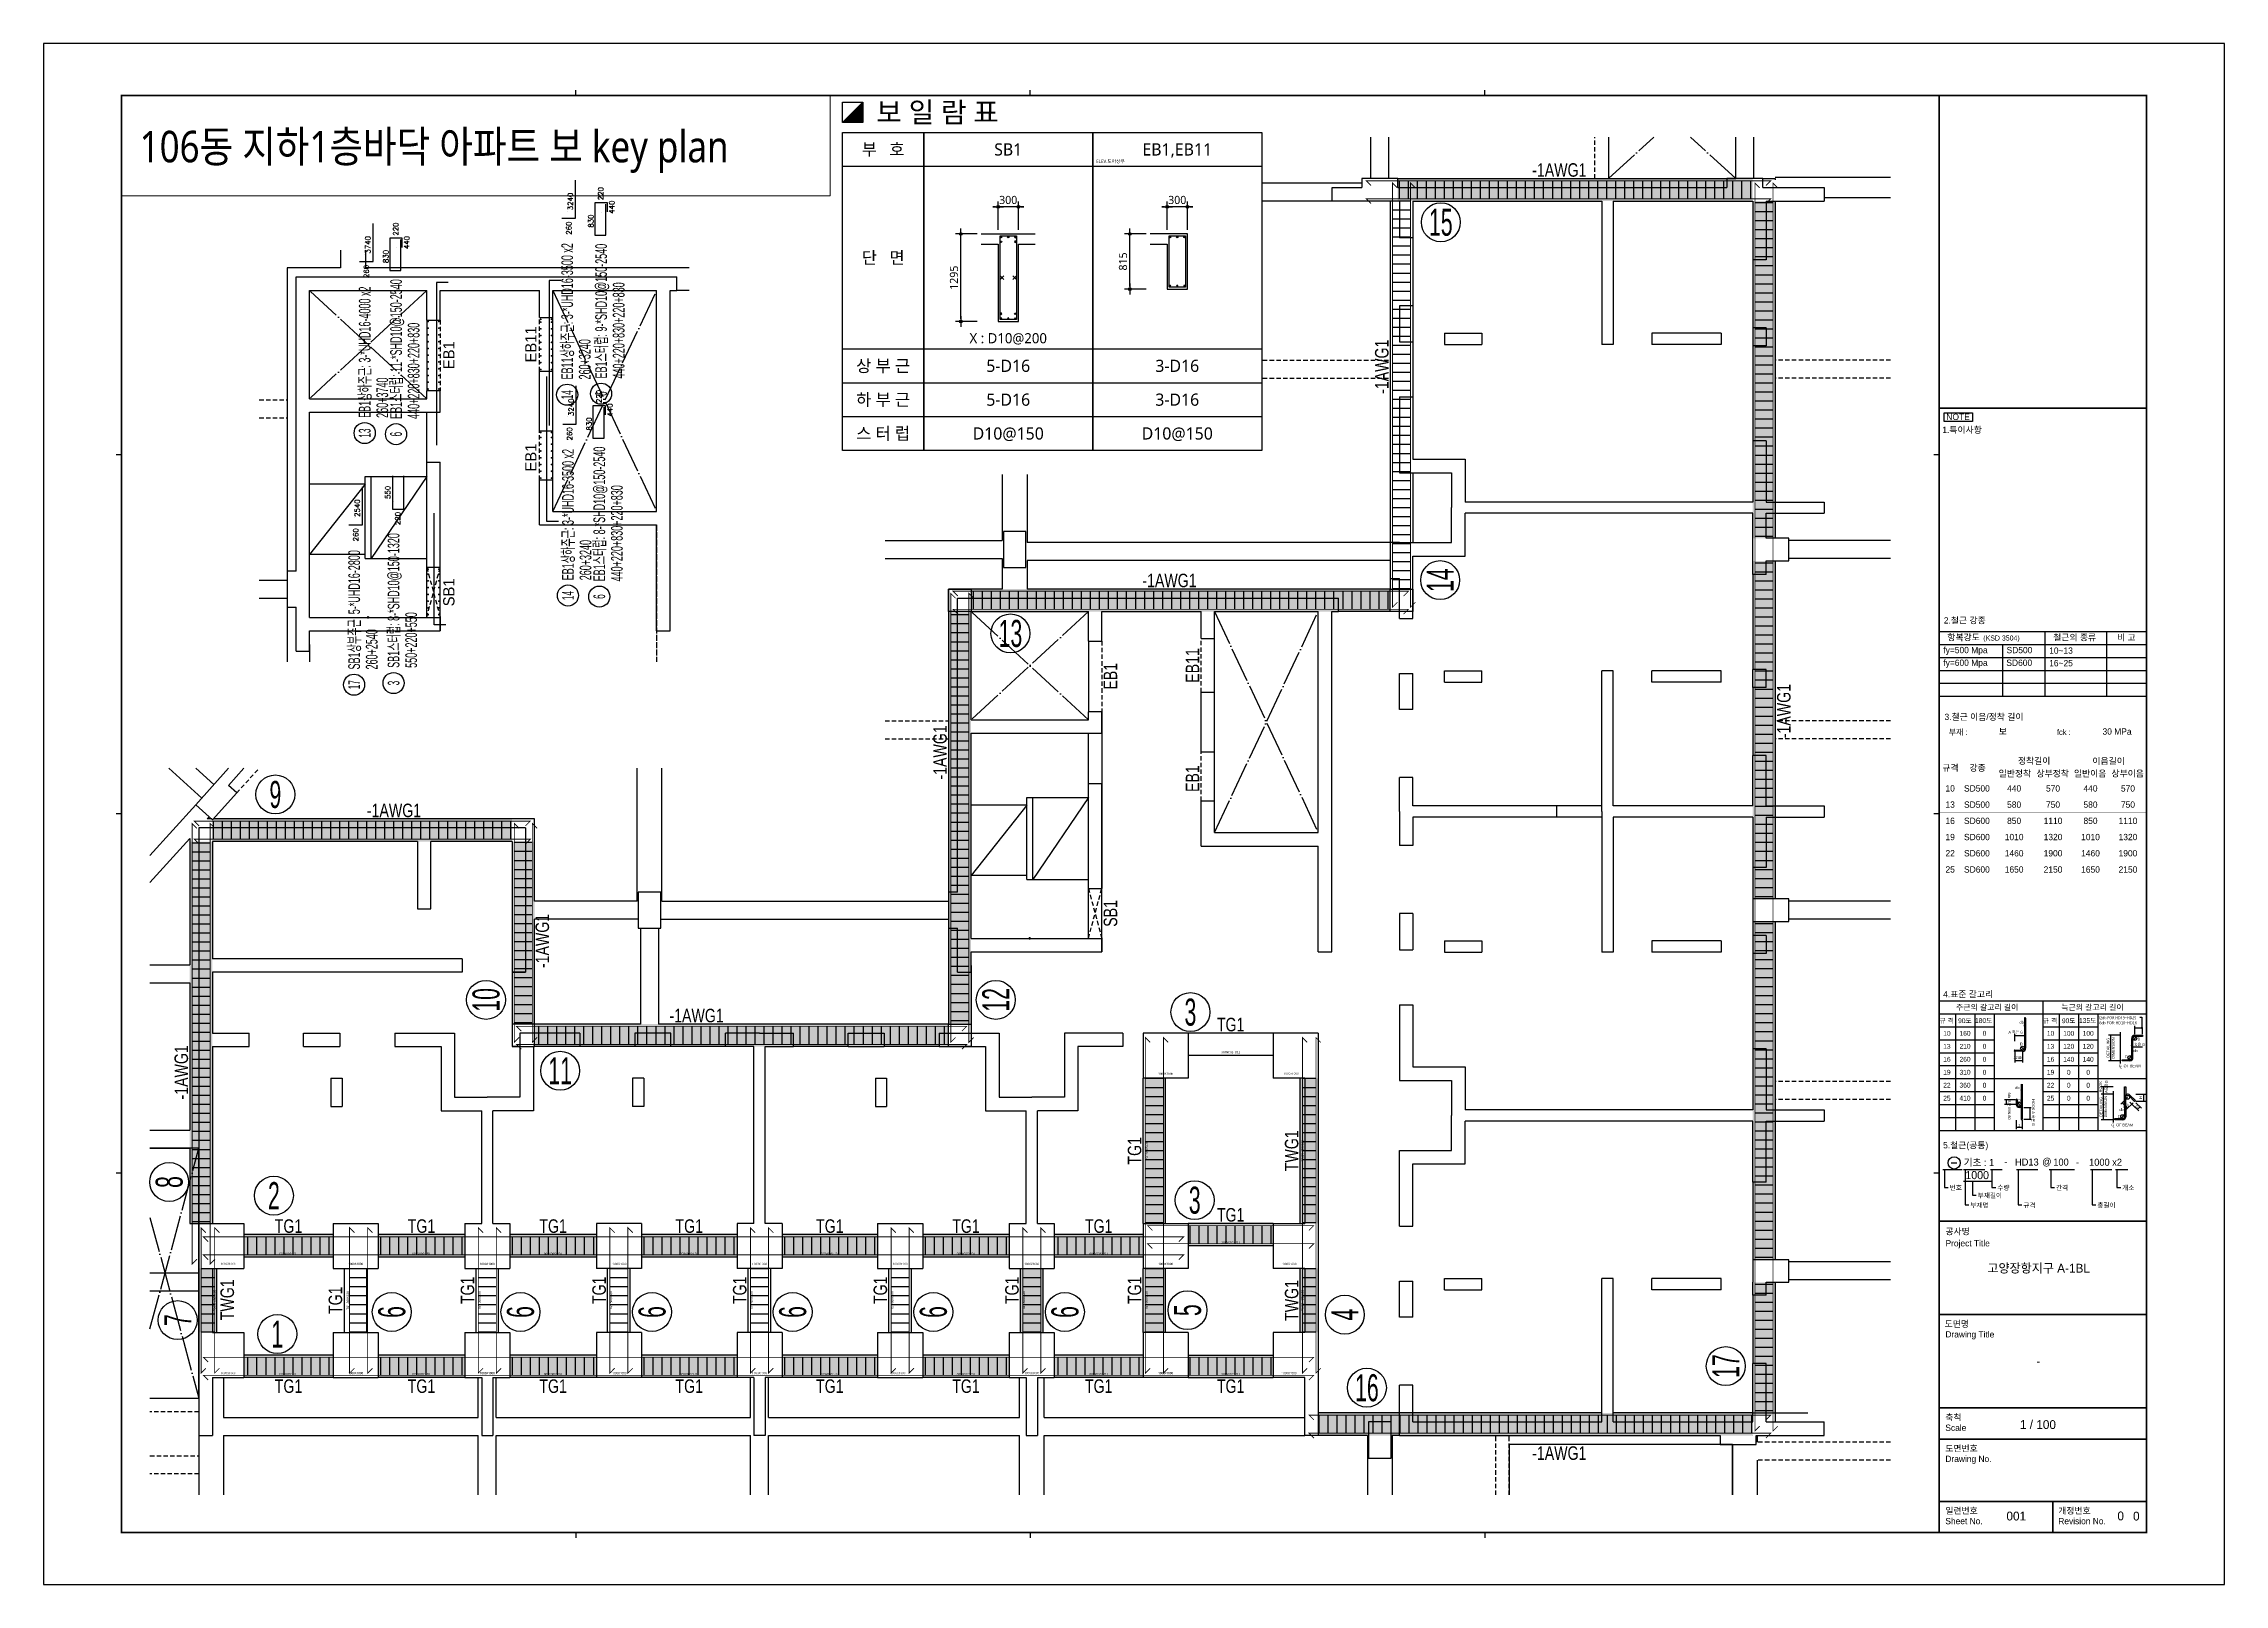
# Model space of a CAD drawing. Header units: millimetres. Extents: x 350420 to 672135, y -312840 to -44390.
# Drawn here: x 418421 to 466805, y -142862 to -108688 of the extents above; entities that cross this region are included whole.
import ezdxf
from ezdxf.enums import TextEntityAlignment as Align
from ezdxf.xclip import XClip

# ---------------------------------------------------------------- set-up
doc = ezdxf.new("R2010")
doc.units = ezdxf.units.MM
doc.header["$LTSCALE"] = 65
doc.header["$XCLIPFRAME"] = 0
for name, pattern in [('HID', [2.5, 2, -0.5]), ('XS-지하주차장$0$DDOT', [14, 12, -1, 0, -1]), ('XS-지하주차장$0$HID', [2.3, 1.5, -0.8])]:
    doc.linetypes.add(name, pattern=pattern)
doc.layers.get('Defpoints').update_dxf_attribs({"color": 145})
for name, color, linetype in [('00', 7, 'Continuous'), ('AMAC-NO', 5, 'Continuous'), ('BAR', 2, 'Continuous'), ('BARR', 1, 'Continuous'), ('BOX', 7, 'Continuous'), ('DIM', 7, 'Continuous'), ('DOT', 7, 'Continuous'), ('EL7', 7, 'Continuous'), ('LEADER', 7, 'Continuous'), ('NAME-B', 6, 'Continuous'), ('RP_TAG', 7, 'Continuous'), ('TEXT-배근', 3, 'Continuous'), ('XRBlock', 5, 'Continuous'), ('XREBAR', 1, 'Continuous'), ('XRMemb', 7, 'Continuous'), ('XS-지하주차장$0$AWG', 5, 'XS-지하주차장$0$HID'), ('XS-지하주차장$0$B', 9, 'XS-지하주차장$0$HID'), ('XS-지하주차장$0$BEAM', 6, 'XS-지하주차장$0$HID'), ('XS-지하주차장$0$COL', 2, 'Continuous'), ('XS-지하주차장$0$DA', 7, 'XS-지하주차장$0$HID'), ('XS-지하주차장$0$EL7', 7, 'Continuous'), ('XS-지하주차장$0$FP-CORE', 8, 'Continuous'), ('XS-지하주차장$0$G', 4, 'XS-지하주차장$0$HID'), ('XS-지하주차장$0$OPEN', 9, 'XS-지하주차장$0$DDOT'), ('XS-지하주차장$0$TG', 30, 'XS-지하주차장$0$HID'), ('XS-지하주차장$0$W1', 2, 'Continuous'), ('XS-지하주차장$0$W1-H', 11, 'XS-지하주차장$0$HID'), ('XS-지하주차장$0$WG', 6, 'XS-지하주차장$0$HID')]:
    doc.layers.add(name, color=color, linetype=linetype)
doc.layers.add('TEXT', color=3, linetype='Continuous', lineweight=9)
doc.layers.add('XTITLE', color=22, linetype='Continuous', lineweight=0)
doc.layers.add('XS-지하주차장$0$DEFPOINT', color=144, linetype='Continuous', plot=False)
doc.styles.add('ARIAL', font='malgun.ttf')
doc.styles.add('HYULL', font='Dotum.ttf')
doc.styles.add('RPWK1', font='arial.ttf', dxfattribs={"bigfont": 'whgtxt.shx'})
doc.styles.add('RPWK2', font='romans.shx', dxfattribs={"bigfont": 'whgtxt.shx'})
doc.styles.add('XRebarSheet', font='Hmkmrhd_0.ttf')
doc.styles.add('XS-지하주차장$0$맑은고딕', font='malgun.ttf')
doc.styles.add('돋움', font='malgun.ttf')
doc.styles.add('돋음', font='Dotum.ttf')
doc.styles.add('맑은고딕', font='malgun.ttf')
doc.dimstyles.new('DIM_40', dxfattribs={"dimscale": 40, "dimtxt": 3, "dimasz": 1, "dimexe": 2, "dimexo": 1.5, "dimgap": 1, "dimtad": 1, "dimdec": 0, "dimzin": 0, "dimdsep": 46, "dimtxsty": '맑은고딕', "dimblk1": 'DIMDOT', "dimblk2": 'DIMDOT', "dimsah": 1, "dimcen": 0.09, "dimdle": 2, "dimclrd": 7, "dimclre": 7, "dimclrt": 6, "dimadec": 0, "dimazin": 0, "dimtfac": 1, "dimtdec": 0, "dimtix": 1, "dimtmove": 2, "dimatfit": 3, "dimldrblk": 'DIMDOT', "dimfxl": 0, "dimtolj": 1, "dimtzin": 0, "dimarcsym": 0})
doc.dimstyles.new('NDIM', dxfattribs={"dimtxt": 3, "dimasz": 1.5, "dimexe": 2, "dimexo": 2, "dimgap": 1, "dimtad": 1, "dimdec": 0, "dimdsep": 46, "dimlunit": 6, "dimtxsty": 'ARIAL', "dimblk": 'DOT', "dimcen": 1, "dimclrd": 256, "dimclre": 7, "dimclrt": 3, "dimadec": 0, "dimazin": 0, "dimtfac": 1, "dimtdec": 0, "dimtix": 1, "dimtmove": 2, "dimatfit": 3, "dimldrblk": 'DOT', "dimfxl": 0, "dimtvp": 1, "dimtolj": 1, "dimlwd": -1, "dimlwe": -1, "dimarcsym": 0})
pattern_1 = [(0, (-421865, 279560), (95.25, 190.5), [0, -190.5])]

msp = doc.modelspace()

# ---------------------------------------------------------------- texts
at = {"layer": 'AMAC-NO', "color": 4, "style": '돋음', "width": 0.6}
for s, p in [('15', (449420, -112650)), ('13', (439872, -121769.6)), ('9', (423562.4, -125341.1)), ('11', (429882, -131469.6)), ('16', (447780, -138500))]:
    msp.add_text(s, height=600, dxfattribs=at).set_placement(p, align=Align.MIDDLE_CENTER)
for s, p in [('14', (449406.1, -120587.6)), ('10', (428236.1, -129897.6)), ('12', (439546.1, -129897.6)), ('8', (421206.1, -133937.6)), ('17', (455741.9, -138020))]:
    msp.add_text(s, height=600, rotation=90, dxfattribs=at).set_placement(p, align=Align.MIDDLE_CENTER)
at = {"layer": 'AMAC-NO', "color": 1, "style": '돋음', "width": 0.6}
for s, p in [('3', (443864.8, -130168.4)), ('2', (423530, -134240)), ('3', (443960, -134340)), ('1', (423605.8, -137310))]:
    msp.add_text(s, height=600, dxfattribs=at).set_placement(p, align=Align.MIDDLE_CENTER)
for s, p in [('7', (421396.3, -137001)), ('6', (426145, -136820)), ('6', (429000, -136820)), ('6', (431920, -136820)), ('6', (435040, -136820)), ('6', (438160, -136820)), ('6', (441080, -136820)), ('5', (443800, -136780)), ('4', (447290, -136880))]:
    msp.add_text(s, height=600, rotation=90, dxfattribs=at).set_placement(p, align=Align.MIDDLE_CENTER)
at = {"layer": 'NAME-B', "style": '돋음', "width": 0.8}
for s, p in [('-1AWG1', (452049.3, -111490)), ('-1AWG1', (443400, -120595)), ('-1AWG1', (426194.5, -125695)), ('-1AWG1', (432907.5, -130245)), ('TG1', (444757.5, -130445)), ('TG1', (423855, -134915)), ('TG1', (426805, -134915)), ('TG1', (429725, -134915)), ('TG1', (432745, -134915)), ('TG1', (435865, -134915)), ('TG1', (438885, -134915)), ('TG1', (441830, -134915)), ('TG1', (444757.5, -134665)), ('TG1', (423855, -138465)), ('TG1', (426805, -138465)), ('TG1', (429725, -138465)), ('TG1', (432745, -138465)), ('TG1', (435865, -138465)), ('TG1', (438885, -138465)), ('TG1', (441830, -138465)), ('TG1', (444757.5, -138465)), ('-1AWG1', (452049.3, -139950))]:
    msp.add_text(s, height=300, dxfattribs=at).set_placement(p, align=Align.MIDDLE)
at = {"layer": 'NAME-B', "style": '돋음'}
for s, p in [('EB11', (429231.1, -115358.7)), ('EB1', (427411.1, -115598.7)), ('EB1', (429231.1, -117868.7)), ('SB1', (427411.1, -120858.7))]:
    msp.add_text(s, height=250, rotation=90, dxfattribs=at).set_placement(p, align=Align.MIDDLE)
at = {"layer": 'NAME-B', "style": '돋음', "width": 0.8}
for s, p in [('-1AWG1', (448110, -115854.9)), ('EB11', (443910, -122480)), ('EB1', (442090, -122720)), ('-1AWG1', (457030, -123492.8)), ('-1AWG1', (438310, -124409.6)), ('EB1', (443910, -124990)), ('SB1', (442090, -127980)), ('-1AWG1', (429484.6, -128590.7)), ('-1AWG1', (421475, -131505)), ('TG1', (442625, -133245)), ('TWG1', (446110, -133245)), ('TWG1', (422495, -136549.8)), ('TG1', (424895, -136559.8)), ('TG1', (427825, -136339.8)), ('TG1', (430745, -136339.8)), ('TG1', (433865, -136339.8)), ('TG1', (436985, -136339.8)), ('TG1', (439905, -136339.8)), ('TG1', (442625, -136339.8)), ('TWG1', (446110, -136565))]:
    msp.add_text(s, height=300, rotation=90, dxfattribs=at).set_placement(p, align=Align.MIDDLE)
at = {"layer": 'RP_TAG', "color": 2, "linetype": 'Continuous', "ltscale": 100, "style": 'RPWK2'}
for s, rotation, p in [('3240', 89.99448, (430197.7, -112188.6)), ('440', 89.99448, (431118, -112314.6)), ('830', 89.99448, (430652.6, -112624.1)), ('3740', 89.99448, (425705.1, -113150.6)), ('440', 89.99448, (426568.7, -113100.8)), ('830', 89.99448, (426103.3, -113410.3)), ('3240', 89.99448, (430214.5, -116753.4)), ('830', 89.99448, (430612.6, -117124.1)), ('440', 89.99448, (431078, -116814.6)), ('550', 89.99534, (426146.2, -118640.8)), ('2540', 89.99448, (425470.1, -118990.6))]:
    msp.add_text(s, height=113.24, rotation=rotation, dxfattribs=at).set_placement(p, align=Align.BOTTOM_CENTER)
for p in [(430872.5, -112160.9), (426323.2, -112947.1), (430832.5, -116660.9)]:
    msp.add_text('220', height=113.24, rotation=89.99448, dxfattribs=at).set_placement(p, align=Align.BOTTOM_LEFT)
for p in [(430164, -112634), (425671.5, -113596), (430180.8, -117198.7), (425436.5, -119436)]:
    msp.add_text('260', height=113.24, rotation=89.99448, dxfattribs=at).set_placement(p, align=Align.BOTTOM_RIGHT)
msp.add_text('220', height=113.24, rotation=89.99534, dxfattribs=at).set_placement((426278.5, -119074.4), align=Align.MIDDLE_RIGHT)
at = {"layer": 'XS-지하주차장$0$DEFPOINT', "color": 2, "style": 'XS-지하주차장$0$맑은고딕'}
for s, rotation, p in [('TG1-500X600', 180, (444757.5, -131060)), ('TG1-500X600', 90, (442890, -133245)), ('TWG1-400X600', 90, (446350, -133245)), ('TG1-500X600', 180, (444757.5, -135280)), ('TG1-500X600', 180, (423855, -135530)), ('TG1-500X600', 180, (426805, -135530)), ('TG1-500X600', 180, (429725, -135530)), ('TG1-500X600', 180, (432745, -135530)), ('TG1-500X600', 180, (435865, -135530)), ('TG1-500X600', 180, (438885, -135530)), ('TG1-500X600', 180, (441830, -135530)), ('TWG1-400X600', 90, (422215, -136565)), ('TG1-500X600', 90, (425170, -136565)), ('TG1-500X600', 90, (428090, -136565)), ('TG1-500X600', 90, (431010, -136565)), ('TG1-500X600', 90, (434130, -136565)), ('TG1-500X600', 90, (437250, -136565)), ('TG1-500X600', 90, (440170, -136565)), ('TG1-500X600', 90, (442890, -136565)), ('TWG1-400X600', 90, (446350, -136565)), ('TG1-500X600', 180, (423855, -138200)), ('TG1-500X600', 180, (426805, -138200)), ('TG1-500X600', 180, (429725, -138200)), ('TG1-500X600', 180, (432745, -138200)), ('TG1-500X600', 180, (435865, -138200)), ('TG1-500X600', 180, (438885, -138200)), ('TG1-500X600', 180, (441830, -138200)), ('TG1-500X600', 180, (444757.5, -138200))]:
    msp.add_text(s, height=50, rotation=rotation, dxfattribs=at).set_placement(p, align=Align.MIDDLE_CENTER)
at = {"layer": 'XS-지하주차장$0$DEFPOINT', "color": 2, "style": 'XS-지하주차장$0$맑은고딕', "width": 0.8}
for p in [(443315, -131535), (446100, -131535), (422515, -135755), (425345, -135755), (428265, -135755), (431185, -135755), (434305, -135755), (437425, -135755), (440345, -135755), (443315, -135755), (446050, -135755), (422515, -138175), (425345, -138175), (428265, -138175), (431185, -138175), (434305, -138175), (437373.3, -138175), (440345, -138175), (443315, -138175), (446050, -138175)]:
    msp.add_text('1000X1000', height=50, dxfattribs=at).set_placement(p, align=Align.MIDDLE_CENTER)
at = {"layer": 'XTITLE', "color": 2, "style": '돋움', "width": 0.85}
msp.add_text('106동 지하1층바닥 아파트 보 key plan', height=699.008, dxfattribs=at).set_placement((420553.1, -110971.8), align=Align.MIDDLE_LEFT)

# ---------------------------------------------------------------- blocks, each defined once
blk = doc.blocks.new('sdfhsdths')
at = {"layer": 'XS-지하주차장$0$W1'}
for p, q in [((6790, 26737.5), (6790, 27037.5)), ((6790, 27037.5), (7445, 27037.5)), ((8280, 26737.5), (6790, 26737.5)), ((8245, 27037.5), (15545, 27037.5)), ((8280, 26737.5), (8280, 25922.5)), ((8580, 26737.5), (8580, 25922.5)), ((8580, 26737.5), (12775, 26737.5)), ((12775, 26737.5), (12775, 23557.5)), ((13025, 26737.5), (13025, 23557.5)), ((13025, 26737.5), (16120, 26737.5)), ((16120, 26737.5), (16120, 25437.5)), ((16345, 27037.5), (17705, 27037.5)), ((16420, 26737.5), (16420, 25437.5)), ((16420, 26737.5), (17705, 26737.5)), ((17705, 27037.5), (17705, 26737.5)), ((8580, 25922.5), (8280, 25922.5)), ((16420, 25437.5), (16120, 25437.5)), ((8580, 24412.5), (8280, 24412.5)), ((8280, 24412.5), (8280, 23612.5)), ((8580, 24412.5), (8580, 23612.5)), ((9280, 23807.5), (10110, 23807.5)), ((9280, 23807.5), (9280, 23557.5)), ((10110, 23807.5), (10110, 23557.5)), ((15420, 23807.5), (13885, 23807.5)), ((13885, 23807.5), (13885, 23557.5)), ((15420, 23807.5), (15420, 23557.5)), ((16120, 23927.5), (16120, 23527.5)), ((16420, 23927.5), (16120, 23927.5)), ((16420, 23927.5), (16420, 23527.5)), ((8280, 23612.5), (8580, 23612.5)), ((9280, 23557.5), (10110, 23557.5)), ((13025, 23557.5), (12775, 23557.5)), ((15420, 23557.5), (13885, 23557.5)), ((16420, 23527.5), (16120, 23527.5)), ((8280, 22392.5), (8580, 22392.5)), ((8280, 22392.5), (8280, 20712.5)), ((8580, 22392.5), (8580, 21012.5)), ((16120, 21417.5), (16120, 20062.5)), ((16420, 21417.5), (16120, 21417.5)), ((16420, 21417.5), (16420, 20062.5)), ((8580, 21012.5), (9740, 21012.5)), ((9740, 21012.5), (9740, 20062.5)), ((8280, 20712.5), (9440, 20712.5)), ((9440, 20712.5), (9440, 19937.5)), ((9440, 19162.5), (9440, 19937.5)), ((16120, 20062.5), (9740, 20062.5)), ((16420, 20062.5), (17705, 20062.5)), ((17705, 20062.5), (17705, 19812.5)), ((16120, 19812.5), (9740, 19812.5)), ((9740, 18862.5), (9740, 19812.5)), ((16120, 18457.5), (16120, 19812.5)), ((16420, 19257.5), (16420, 19812.5)), ((16420, 19812.5), (17705, 19812.5)), ((8280, 19162.5), (9440, 19162.5)), ((8580, 17482.5), (8580, 18862.5)), ((8580, 18862.5), (9740, 18862.5)), ((16420, 18457.5), (16120, 18457.5)), ((16420, 18457.5), (16420, 18757.5)), ((-1520, 11407.5), (-1520, 17932.5)), ((-1520, 17932.5), (6930, 17932.5)), ((6930, 17632.5), (6930, 17932.5)), ((8280, 17482.5), (8280, 18362.5)), ((-1220, 15232.5), (-1220, 17632.5)), ((-1220, 17632.5), (1380, 17632.5)), ((1380, 16977.5), (1380, 17632.5)), ((1680, 17632.5), (3880, 17632.5)), ((1680, 16977.5), (1680, 17632.5)), ((3880, 17032.5), (3880, 17632.5)), ((4180, 17632.5), (6480, 17632.5)), ((4180, 17032.5), (4180, 17632.5)), ((6480, 12732.5), (6480, 17632.5)), ((6780, 10082.5), (6780, 17632.5)), ((6780, 17632.5), (6930, 17632.5)), ((8280, 17482.5), (8580, 17482.5)), ((1380, 16977.5), (1680, 16977.5)), ((3880, 17032.5), (4180, 17032.5)), ((8280, 16262.5), (8580, 16262.5)), ((8280, 15462.5), (8280, 16262.5)), ((8580, 15462.5), (8580, 16262.5)), ((9280, 16317.5), (10110, 16317.5)), ((9280, 16067.5), (9280, 16317.5)), ((9280, 16067.5), (10110, 16067.5)), ((10110, 16067.5), (10110, 16317.5)), ((12775, 13197.5), (12775, 16317.5)), ((13025, 16317.5), (12775, 16317.5)), ((13025, 13322.5), (13025, 16317.5)), ((15420, 16317.5), (13885, 16317.5)), ((13885, 16067.5), (13885, 16317.5)), ((15420, 16067.5), (13885, 16067.5)), ((15420, 16067.5), (15420, 16317.5)), ((16120, 15947.5), (16120, 16347.5)), ((16420, 16347.5), (16120, 16347.5)), ((16420, 15947.5), (16420, 16347.5)), ((3880, 14522.5), (3880, 15842.5)), ((3880, 15842.5), (4180, 15842.5)), ((4180, 14522.5), (4180, 15842.5)), ((16420, 15947.5), (16120, 15947.5)), ((-1220, 15232.5), (1380, 15232.5)), ((1380, 15232.5), (1380, 15407.5)), ((1680, 15407.5), (1380, 15407.5)), ((1680, 14932.5), (1680, 15407.5)), ((8580, 15462.5), (8280, 15462.5)), ((-1220, 10382.5), (-1220, 14932.5)), ((-1220, 14932.5), (1680, 14932.5)), ((3880, 14522.5), (4180, 14522.5)), ((16420, 14437.5), (16120, 14437.5)), ((16120, 13322.5), (16120, 14437.5)), ((16420, 13322.5), (16420, 14437.5)), ((1380, 10382.5), (1380, 13822.5)), ((1380, 13822.5), (1680, 13822.5)), ((1680, 10082.5), (1680, 13822.5)), ((8580, 13952.5), (8280, 13952.5)), ((8280, 13197.5), (8280, 13952.5)), ((8580, 13322.5), (8580, 13952.5)), ((3880, 12432.5), (3880, 13432.5)), ((3880, 13432.5), (4180, 13432.5)), ((4180, 12732.5), (4180, 13432.5)), ((8280, 13197.5), (8280, 12442.5)), ((11775, 13322.5), (8580, 13322.5)), ((11775, 13072.5), (8580, 13072.5)), ((8580, 13072.5), (8580, 12442.5)), ((11775, 13072.5), (11775, 13322.5)), ((12775, 13197.5), (12775, 10077.5)), ((16120, 13322.5), (13025, 13322.5)), ((16120, 13072.5), (13025, 13072.5)), ((13025, 13072.5), (13025, 10077.5)), ((16120, 13072.5), (16120, 11957.5)), ((16420, 13322.5), (17705, 13322.5)), ((16420, 13072.5), (16420, 11957.5)), ((16420, 13072.5), (17705, 13072.5)), ((17705, 13322.5), (17705, 13072.5)), ((-11105, 12832.5), (-18355, 12832.5)), ((-18355, 12832.5), (-18355, 8282.5)), ((-11105, 12832.5), (-11105, 9632.5)), ((4180, 12732.5), (6480, 12732.5)), ((-13505, 12532.5), (-18055, 12532.5)), ((-18055, 12532.5), (-18055, 9932.5)), ((-13505, 12532.5), (-13505, 11042.5)), ((-11405, 12532.5), (-13205, 12532.5)), ((-13205, 11042.5), (-13205, 12532.5)), ((-11405, 12532.5), (-11405, 9632.5)), ((3880, 12432.5), (6480, 12432.5)), ((6480, 10082.5), (6480, 12432.5)), ((8580, 12442.5), (8280, 12442.5)), ((16420, 11957.5), (16120, 11957.5)), ((-13505, 11042.5), (-13205, 11042.5)), ((8580, 10932.5), (8280, 10932.5)), ((8280, 10932.5), (8280, 10132.5)), ((8580, 10932.5), (8580, 10132.5)), ((-1520, 9632.5), (-1520, 10607.5)), ((-1220, 10382.5), (1380, 10382.5)), ((9280, 10327.5), (10110, 10327.5)), ((9280, 10327.5), (9280, 10077.5)), ((10110, 10327.5), (10110, 10077.5)), ((15420, 10327.5), (13885, 10327.5)), ((13885, 10327.5), (13885, 10077.5)), ((15420, 10327.5), (15420, 10077.5)), ((16120, 10447.5), (16120, 10047.5)), ((16420, 10447.5), (16120, 10447.5)), ((16420, 10447.5), (16420, 10047.5)), ((-12515, 9932.5), (-18055, 9932.5)), ((-12515, 9932.5), (-12515, 9632.5)), ((-1220, 9632.5), (-1220, 10082.5)), ((-1220, 10082.5), (1680, 10082.5)), ((6480, 10082.5), (6780, 10082.5)), ((8280, 10132.5), (8580, 10132.5)), ((9280, 10077.5), (10110, 10077.5)), ((13025, 10077.5), (12775, 10077.5)), ((15420, 10077.5), (13885, 10077.5)), ((16420, 10047.5), (16120, 10047.5)), ((-12515, 9632.5), (-18055, 9632.5)), ((-18055, 9632.5), (-18055, 8282.5)), ((-11105, 9632.5), (-11405, 9632.5)), ((-1520, 9632.5), (-1220, 9632.5)), ((8280, 8912.5), (8580, 8912.5)), ((8280, 8912.5), (8280, 7232.5)), ((8580, 8912.5), (8580, 7532.5)), ((-18355, 8282.5), (-18355, -642.5)), ((-18055, 8282.5), (-17240, 8282.5)), ((-17240, 7982.5), (-17240, 8282.5)), ((-16030, 7982.5), (-16030, 8282.5)), ((-16030, 8282.5), (-15230, 8282.5)), ((-15230, 8282.5), (-15230, 7982.5)), ((-14010, 8282.5), (-14010, 7982.5)), ((-14010, 8282.5), (-12680, 8282.5)), ((-12680, 8282.5), (-12680, 6862.5)), ((-9900, 8282.5), (-11230, 8282.5)), ((-11230, 8282.5), (-11230, 6862.5)), ((-9900, 8282.5), (-9900, 7982.5)), ((-8680, 8282.5), (-8680, 7982.5)), ((-7880, 8282.5), (-8680, 8282.5)), ((-7880, 7982.5), (-7880, 8282.5)), ((-6670, 7982.5), (-6670, 8282.5)), ((-5915, 8282.5), (-6670, 8282.5)), ((-5915, 8282.5), (-5160, 8282.5)), ((-5160, 7982.5), (-5160, 8282.5)), ((-3950, 7982.5), (-3950, 8282.5)), ((-3950, 8282.5), (-3150, 8282.5)), ((-3150, 8282.5), (-3150, 7982.5)), ((-1930, 8282.5), (-1930, 7982.5)), ((-1930, 8282.5), (-600, 8282.5)), ((-600, 8282.5), (-600, 6862.5)), ((2145, 8282.5), (850, 8282.5)), ((850, 8282.5), (850, 6862.5)), ((2145, 8282.5), (2145, 7982.5)), ((3595, 8282.5), (2595, 8282.5)), ((2595, 8282.5), (2595, 7282.5)), ((3595, 8282.5), (3595, 7282.5)), ((6480, 8282.5), (5480, 8282.5)), ((5480, 8282.5), (5480, 7282.5)), ((6480, 8282.5), (6480, -642.5)), ((-18055, 7982.5), (-17240, 7982.5)), ((-18055, 7982.5), (-18055, 4062.5)), ((-16030, 7982.5), (-15230, 7982.5)), ((-14010, 7982.5), (-12980, 7982.5)), ((-12980, 7982.5), (-12980, 6562.5)), ((-9900, 7982.5), (-10930, 7982.5)), ((-10930, 7982.5), (-10930, 6562.5)), ((-7880, 7982.5), (-8680, 7982.5)), ((-6040, 7982.5), (-6670, 7982.5)), ((-6040, 4062.5), (-6040, 7982.5)), ((-5790, 4062.5), (-5790, 7982.5)), ((-5790, 7982.5), (-5160, 7982.5)), ((-3950, 7982.5), (-3150, 7982.5)), ((-1930, 7982.5), (-900, 7982.5)), ((-900, 7982.5), (-900, 6562.5)), ((2145, 7982.5), (1150, 7982.5)), ((1150, 7982.5), (1150, 6562.5)), ((16120, 7937.5), (16120, 6582.5)), ((16420, 7937.5), (16120, 7937.5)), ((16420, 7937.5), (16420, 6582.5)), ((-15425, 7282.5), (-15425, 6652.5)), ((-15425, 7282.5), (-15175, 7282.5)), ((-15175, 7282.5), (-15175, 6652.5)), ((-8735, 7282.5), (-8735, 6652.5)), ((-8485, 7282.5), (-8735, 7282.5)), ((-8485, 7282.5), (-8485, 6652.5)), ((-3345, 7282.5), (-3345, 6652.5)), ((-3345, 7282.5), (-3095, 7282.5)), ((-3095, 7282.5), (-3095, 6652.5)), ((3595, 7282.5), (2595, 7282.5)), ((6180, 7282.5), (5480, 7282.5)), ((6180, 7282.5), (6180, 4062.5)), ((8580, 7532.5), (9740, 7532.5)), ((9740, 7532.5), (9740, 6582.5)), ((-12680, 6862.5), (-11955, 6862.5)), ((-11230, 6862.5), (-11955, 6862.5)), ((-600, 6862.5), (125, 6862.5)), ((850, 6862.5), (125, 6862.5)), ((8280, 7232.5), (9440, 7232.5)), ((9440, 7232.5), (9440, 6457.5)), ((-15425, 6652.5), (-15175, 6652.5)), ((-12980, 6562.5), (-12080, 6562.5)), ((-12080, 4062.5), (-12080, 6562.5)), ((-11830, 4062.5), (-11830, 6562.5)), ((-10930, 6562.5), (-11830, 6562.5)), ((-8485, 6652.5), (-8735, 6652.5)), ((-3345, 6652.5), (-3095, 6652.5)), ((-900, 6562.5), (0, 6562.5)), ((0, 4062.5), (0, 6562.5)), ((1150, 6562.5), (250, 6562.5)), ((250, 4062.5), (250, 6562.5)), ((9440, 5682.5), (9440, 6457.5)), ((16120, 6582.5), (9740, 6582.5)), ((16120, 6332.5), (9740, 6332.5)), ((9740, 5382.5), (9740, 6332.5)), ((16120, 4977.5), (16120, 6332.5)), ((16420, 6582.5), (17705, 6582.5)), ((16420, 4977.5), (16420, 6332.5)), ((16420, 6332.5), (17705, 6332.5)), ((17705, 6582.5), (17705, 6332.5)), ((8280, 4002.5), (8280, 5682.5)), ((8280, 5682.5), (9440, 5682.5)), ((8580, 4002.5), (8580, 5382.5)), ((8580, 5382.5), (9740, 5382.5)), ((16420, 4977.5), (16120, 4977.5)), ((-18055, 4062.5), (-17355, 4062.5)), ((-17355, 4062.5), (-17355, 3062.5)), ((-15375, 4062.5), (-14375, 4062.5)), ((-15375, 4062.5), (-15375, 3062.5)), ((-14375, 4062.5), (-14375, 3062.5)), ((-12455, 4062.5), (-12080, 4062.5)), ((-12455, 4062.5), (-12455, 3062.5)), ((-11830, 4062.5), (-11455, 4062.5)), ((-11455, 4062.5), (-11455, 3062.5)), ((-8535, 4062.5), (-9535, 4062.5)), ((-9535, 4062.5), (-9535, 3062.5)), ((-8535, 4062.5), (-8535, 3062.5)), ((-6040, 4062.5), (-6415, 4062.5)), ((-6415, 4062.5), (-6415, 3062.5)), ((-5415, 4062.5), (-5790, 4062.5)), ((-5415, 4062.5), (-5415, 3062.5)), ((-3295, 4062.5), (-2295, 4062.5)), ((-3295, 4062.5), (-3295, 3062.5)), ((-2295, 4062.5), (-2295, 3062.5)), ((-375, 4062.5), (0, 4062.5)), ((-375, 4062.5), (-375, 3062.5)), ((250, 4062.5), (625, 4062.5)), ((625, 4062.5), (625, 3062.5)), ((2595, 4062.5), (3595, 4062.5)), ((2595, 4062.5), (2595, 3062.5)), ((3595, 4062.5), (3595, 3062.5)), ((5480, 4062.5), (6180, 4062.5)), ((5480, 4062.5), (5480, 3062.5)), ((8280, 4002.5), (8580, 4002.5)), ((-18055, 3062.5), (-18055, 1642.5)), ((-18055, 3062.5), (-17355, 3062.5)), ((-15375, 3062.5), (-14375, 3062.5)), ((-12455, 3062.5), (-11455, 3062.5)), ((-8535, 3062.5), (-9535, 3062.5)), ((-5415, 3062.5), (-6415, 3062.5)), ((-3295, 3062.5), (-2295, 3062.5)), ((-375, 3062.5), (625, 3062.5)), ((3595, 3062.5), (2595, 3062.5)), ((6180, 3062.5), (5480, 3062.5)), ((6180, 3062.5), (6180, 1642.5)), ((8280, 2782.5), (8580, 2782.5)), ((8280, 1982.5), (8280, 2782.5)), ((8580, 1982.5), (8580, 2782.5)), ((9280, 2837.5), (10110, 2837.5)), ((9280, 2587.5), (9280, 2837.5)), ((9280, 2587.5), (10110, 2587.5)), ((10110, 2587.5), (10110, 2837.5)), ((12775, -342.5), (12775, 2837.5)), ((13025, 2837.5), (12775, 2837.5)), ((13025, -342.5), (13025, 2837.5)), ((15420, 2837.5), (13885, 2837.5)), ((13885, 2587.5), (13885, 2837.5)), ((15420, 2587.5), (13885, 2587.5)), ((15420, 2587.5), (15420, 2837.5)), ((16120, 2467.5), (16120, 2757.5)), ((16420, 2467.5), (16120, 2467.5)), ((16420, 2467.5), (16420, 2757.5)), ((8580, 1982.5), (8280, 1982.5)), ((-18055, 1642.5), (-17355, 1642.5)), ((-17355, 1642.5), (-17355, 642.5)), ((-15375, 1642.5), (-14375, 1642.5)), ((-15375, 1642.5), (-15375, 642.5)), ((-14375, 1642.5), (-14375, 642.5)), ((-12455, 1642.5), (-11455, 1642.5)), ((-12455, 1642.5), (-12455, 642.5)), ((-11455, 1642.5), (-11455, 642.5)), ((-8535, 1642.5), (-9535, 1642.5)), ((-9535, 1642.5), (-9535, 642.5)), ((-8535, 1642.5), (-8535, 642.5)), ((-5415, 1642.5), (-6415, 1642.5)), ((-6415, 1642.5), (-6415, 642.5)), ((-5415, 1642.5), (-5415, 642.5)), ((-3295, 1642.5), (-2295, 1642.5)), ((-3295, 1642.5), (-3295, 642.5)), ((-2295, 1642.5), (-2295, 642.5)), ((-375, 1642.5), (625, 1642.5)), ((-375, 1642.5), (-375, 642.5)), ((625, 1642.5), (625, 642.5)), ((3595, 1642.5), (2595, 1642.5)), ((2595, 1642.5), (2595, 642.5)), ((3595, 1642.5), (3595, 642.5)), ((5480, 1642.5), (5480, 642.5)), ((6180, 1642.5), (5480, 1642.5)), ((-18055, 642.5), (-18055, -642.5)), ((-18055, 642.5), (-17355, 642.5)), ((-15375, 642.5), (-14375, 642.5)), ((-12455, 642.5), (-12080, 642.5)), ((-12080, 642.5), (-12080, -642.5)), ((-11830, 642.5), (-11830, -642.5)), ((-11830, 642.5), (-11455, 642.5)), ((-8535, 642.5), (-9535, 642.5)), ((-6040, 642.5), (-6415, 642.5)), ((-6040, 642.5), (-6040, -642.5)), ((-5790, 642.5), (-5790, -642.5)), ((-5415, 642.5), (-5790, 642.5)), ((-3295, 642.5), (-2295, 642.5)), ((-375, 642.5), (0, 642.5)), ((0, 642.5), (0, -642.5)), ((250, 642.5), (250, -642.5)), ((250, 642.5), (625, 642.5)), ((3595, 642.5), (2595, 642.5)), ((6180, 642.5), (5480, 642.5)), ((6180, -642.5), (6180, 642.5)), ((16420, 957.5), (16120, 957.5)), ((16120, -342.5), (16120, 957.5)), ((16420, -342.5), (16420, 957.5)), ((8580, 472.5), (8280, 472.5)), ((8280, -642.5), (8280, 472.5)), ((8580, -342.5), (8580, 472.5)), ((8580, -342.5), (12775, -342.5)), ((13025, -342.5), (16120, -342.5)), ((16420, -342.5), (17705, -342.5)), ((17705, -642.5), (17705, -342.5)), ((-18355, -642.5), (-18055, -642.5)), ((-12080, -642.5), (-11830, -642.5)), ((-5790, -642.5), (-6040, -642.5)), ((0, -642.5), (250, -642.5)), ((6480, -642.5), (6180, -642.5)), ((8280, -642.5), (15395, -642.5)), ((16195, -642.5), (17705, -642.5))]:
    blk.add_line(p, q, dxfattribs=at)
blk = doc.blocks.new('_Dot')
at = {"color": 0, "linetype": 'ByBlock', "lineweight": -2}
blk.add_line((-0.5, 0), (-1, 0), dxfattribs=at)
at = {"color": 0, "linetype": 'ByBlock', "const_width": 0.5}
blk.add_lwpolyline([(-0.25, 0, 1), (0.25, 0, 1)], format="xyb", close=True, dxfattribs=at)
blk = doc.blocks.new('*D7')
at = {"color": 7, "transparency": 16777216}
for p, q in [((80432, 20451), (80432, 20463)), ((80477, 20451), (80477, 20463))]:
    blk.add_line(p, q, dxfattribs=at)
at = {"transparency": 16777216}
blk.add_line((80433, 20461), (80475, 20461), dxfattribs=at)
at = {"layer": 'Defpoints', "color": 0, "transparency": 16777216}
for p in [(80432, 20449), (80477, 20461), (80477, 20449)]:
    blk.add_point(p, dxfattribs=at)
at = {"transparency": 16777216, "xscale": 1.5, "yscale": 1.5, "zscale": 1.5, "rotation": 180}
blk.add_blockref('_Dot', (80432, 20461), dxfattribs=at)
at = {"transparency": 16777216, "xscale": 1.5, "yscale": 1.5, "zscale": 1.5}
blk.add_blockref('_Dot', (80477, 20461), dxfattribs=at)
blk = doc.blocks.new('*D8')
at = {"color": 7, "transparency": 16777216}
for p, q in [((76172, 19024), (76172, 19045)), ((76217, 19024), (76217, 19045))]:
    blk.add_line(p, q, dxfattribs=at)
at = {"transparency": 16777216}
blk.add_line((76215, 19043), (76174, 19043), dxfattribs=at)
at = {"layer": 'Defpoints', "color": 0, "transparency": 16777216}
for p in [(76172, 19043), (76172, 19022), (76217, 19022)]:
    blk.add_point(p, dxfattribs=at)
at = {"transparency": 16777216, "xscale": 1.5, "yscale": 1.5, "zscale": 1.5, "rotation": 180}
blk.add_blockref('_Dot', (76172, 19043), dxfattribs=at)
at = {"transparency": 16777216, "xscale": 1.5, "yscale": 1.5, "zscale": 1.5}
blk.add_blockref('_Dot', (76217, 19043), dxfattribs=at)
blk = doc.blocks.new('*D9')
at = {"transparency": 16777216}
blk.add_line((80158, 18181), (80199, 18181), dxfattribs=at)
at = {"layer": 'Defpoints', "color": 0, "transparency": 16777216}
for p in [(80156, 18181), (80201, 18181), (80201, 18181)]:
    blk.add_point(p, dxfattribs=at)
at = {"transparency": 16777216, "xscale": 1.5, "yscale": 1.5, "zscale": 1.5, "rotation": 180}
blk.add_blockref('_Dot', (80156, 18181), dxfattribs=at)
at = {"transparency": 16777216, "xscale": 1.5, "yscale": 1.5, "zscale": 1.5}
blk.add_blockref('_Dot', (80201, 18181), dxfattribs=at)
blk = doc.blocks.new('*U1239')
at = {"color": 252, "linetype": 'Continuous', "ltscale": 4.75609e-315}
for p, q in [((422865, -137775), (422865, -137775, 3)), ((424845, -137775), (424845, -137775, 4)), ((425845, -137775), (425845, -137775, 13)), ((427765, -137775), (427765, -137775, 14)), ((428765, -137775), (428765, -137775, 23)), ((430685, -137775), (430685, -137775, 24)), ((431685, -137775), (431685, -137775, 33)), ((433805, -137775), (433805, -137775, 34)), ((434805, -137775), (434805, -137775, 43)), ((436925, -137775), (436925, -137775, 44)), ((437925, -137775), (437925, -137775, 53)), ((439845, -137775), (439845, -137775, 54)), ((440845, -137775), (440845, -137775, 63)), ((442815, -137775), (442815, -137775, 64)), ((443815, -137775), (443815, -137775, 73)), ((445700, -137775), (445700, -137775, 74)), ((422865, -138275), (422865, -138275, 1)), ((424845, -138275), (424845, -138275, 2)), ((425845, -138275), (425845, -138275, 11)), ((427765, -138275), (427765, -138275, 12)), ((428765, -138275), (428765, -138275, 21)), ((430685, -138275), (430685, -138275, 22)), ((431685, -138275), (431685, -138275, 31)), ((433805, -138275), (433805, -138275, 32)), ((434805, -138275), (434805, -138275, 41)), ((436925, -138275), (436925, -138275, 42)), ((437925, -138275), (437925, -138275, 51)), ((439845, -138275), (439845, -138275, 52)), ((440845, -138275), (440845, -138275, 61)), ((442815, -138275), (442815, -138275, 62)), ((443815, -138275), (443815, -138275, 71)), ((445700, -138275), (445700, -138275, 72))]:
    blk.add_line(p, q, dxfattribs=at)
at = {"color": 7, "linetype": 'Continuous', "ltscale": 4.75609e-315}
for p, q in [((422955, -138225), (422955, -137825)), ((423155, -138225), (423155, -137825)), ((423355, -138225), (423355, -137825)), ((423555, -138225), (423555, -137825)), ((423755, -138225), (423755, -137825)), ((423955, -138225), (423955, -137825)), ((424155, -138225), (424155, -137825)), ((424355, -138225), (424355, -137825)), ((424555, -138225), (424555, -137825)), ((424755, -138225), (424755, -137825)), ((425905, -138225), (425905, -137825)), ((426105, -138225), (426105, -137825)), ((426305, -138225), (426305, -137825)), ((426505, -138225), (426505, -137825)), ((426705, -138225), (426705, -137825)), ((426905, -138225), (426905, -137825)), ((427105, -138225), (427105, -137825)), ((427305, -138225), (427305, -137825)), ((427505, -138225), (427505, -137825)), ((427705, -138225), (427705, -137825)), ((428825, -138225), (428825, -137825)), ((429025, -138225), (429025, -137825)), ((429225, -138225), (429225, -137825)), ((429425, -138225), (429425, -137825)), ((429625, -138225), (429625, -137825)), ((429825, -138225), (429825, -137825)), ((430025, -138225), (430025, -137825)), ((430225, -138225), (430225, -137825)), ((430425, -138225), (430425, -137825)), ((430625, -138225), (430625, -137825)), ((431745, -138225), (431745, -137825)), ((431945, -138225), (431945, -137825)), ((432145, -138225), (432145, -137825)), ((432345, -138225), (432345, -137825)), ((432545, -138225), (432545, -137825)), ((432745, -138225), (432745, -137825)), ((432945, -138225), (432945, -137825)), ((433145, -138225), (433145, -137825)), ((433345, -138225), (433345, -137825)), ((433545, -138225), (433545, -137825)), ((433745, -138225), (433745, -137825)), ((434865, -138225), (434865, -137825)), ((435065, -138225), (435065, -137825)), ((435265, -138225), (435265, -137825)), ((435465, -138225), (435465, -137825)), ((435665, -138225), (435665, -137825)), ((435865, -138225), (435865, -137825)), ((436065, -138225), (436065, -137825)), ((436265, -138225), (436265, -137825)), ((436465, -138225), (436465, -137825)), ((436665, -138225), (436665, -137825)), ((436865, -138225), (436865, -137825)), ((437985, -138225), (437985, -137825)), ((438185, -138225), (438185, -137825)), ((438385, -138225), (438385, -137825)), ((438585, -138225), (438585, -137825)), ((438785, -138225), (438785, -137825)), ((438985, -138225), (438985, -137825)), ((439185, -138225), (439185, -137825)), ((439385, -138225), (439385, -137825)), ((439585, -138225), (439585, -137825)), ((439785, -138225), (439785, -137825)), ((440930, -138225), (440930, -137825)), ((441130, -138225), (441130, -137825)), ((441330, -138225), (441330, -137825)), ((441530, -138225), (441530, -137825)), ((441730, -138225), (441730, -137825)), ((441930, -138225), (441930, -137825)), ((442130, -138225), (442130, -137825)), ((442330, -138225), (442330, -137825)), ((442530, -138225), (442530, -137825)), ((442730, -138225), (442730, -137825)), ((443857.5, -138225), (443857.5, -137825)), ((444057.5, -138225), (444057.5, -137825)), ((444257.5, -138225), (444257.5, -137825)), ((444457.5, -138225), (444457.5, -137825)), ((444657.5, -138225), (444657.5, -137825)), ((444857.5, -138225), (444857.5, -137825)), ((445057.5, -138225), (445057.5, -137825)), ((445257.5, -138225), (445257.5, -137825)), ((445457.5, -138225), (445457.5, -137825)), ((445657.5, -138225), (445657.5, -137825))]:
    blk.add_line(p, q, dxfattribs=at)
at = {"color": 0, "linetype": 'Continuous', "ltscale": 4.75609e-315, "const_width": 20}
for points in [[(422071.1, -137931.1), (421965, -137825), (422865, -137825), (424845, -137825), (425845, -137825), (427765, -137825), (428765, -137825), (430685, -137825), (431685, -137825), (433805, -137825), (434805, -137825), (436925, -137825), (437925, -137825), (439845, -137825), (440845, -137825), (442815, -137825), (443815, -137825), (445700, -137825), (446600, -137825), (446493.9, -137931.1)], [(422071.1, -138331.1), (421965, -138225), (422865, -138225), (424845, -138225), (425845, -138225), (427765, -138225), (428765, -138225), (430685, -138225), (431685, -138225), (433805, -138225), (434805, -138225), (436925, -138225), (437925, -138225), (439845, -138225), (440845, -138225), (442815, -138225), (443815, -138225), (445700, -138225), (446600, -138225), (446493.9, -138331.1)]]:
    blk.add_lwpolyline(points, dxfattribs=at)
blk = doc.blocks.new('*U1313')
at = {"color": 252, "linetype": 'Continuous', "ltscale": 4.75609e-315}
for p, q in [((422865, -135105), (422865, -135105, 3)), ((424845, -135105), (424845, -135105, 4)), ((425845, -135105), (425845, -135105, 13)), ((427765, -135105), (427765, -135105, 14)), ((428765, -135105), (428765, -135105, 23)), ((430685, -135105), (430685, -135105, 24)), ((431685, -135105), (431685, -135105, 33)), ((433805, -135105), (433805, -135105, 34)), ((434805, -135105), (434805, -135105, 43)), ((436925, -135105), (436925, -135105, 44)), ((437925, -135105), (437925, -135105, 53)), ((439845, -135105), (439845, -135105, 54)), ((440845, -135105), (440845, -135105, 63)), ((442815, -135105), (442815, -135105, 64)), ((422865, -135605), (422865, -135605, 1)), ((424845, -135605), (424845, -135605, 2)), ((425845, -135605), (425845, -135605, 11)), ((427765, -135605), (427765, -135605, 12)), ((428765, -135605), (428765, -135605, 21)), ((430685, -135605), (430685, -135605, 22)), ((431685, -135605), (431685, -135605, 31)), ((433805, -135605), (433805, -135605, 32)), ((434805, -135605), (434805, -135605, 41)), ((436925, -135605), (436925, -135605, 42)), ((437925, -135605), (437925, -135605, 51)), ((439845, -135605), (439845, -135605, 52)), ((440845, -135605), (440845, -135605, 61)), ((442815, -135605), (442815, -135605, 62))]:
    blk.add_line(p, q, dxfattribs=at)
at = {"color": 7, "linetype": 'Continuous', "ltscale": 4.75609e-315}
for p, q in [((422955, -135555), (422955, -135155)), ((423155, -135555), (423155, -135155)), ((423355, -135555), (423355, -135155)), ((423555, -135555), (423555, -135155)), ((423755, -135555), (423755, -135155)), ((423955, -135555), (423955, -135155)), ((424155, -135555), (424155, -135155)), ((424355, -135555), (424355, -135155)), ((424555, -135555), (424555, -135155)), ((424755, -135555), (424755, -135155)), ((425905, -135555), (425905, -135155)), ((426105, -135555), (426105, -135155)), ((426305, -135555), (426305, -135155)), ((426505, -135555), (426505, -135155)), ((426705, -135555), (426705, -135155)), ((426905, -135555), (426905, -135155)), ((427105, -135555), (427105, -135155)), ((427305, -135555), (427305, -135155)), ((427505, -135555), (427505, -135155)), ((427705, -135555), (427705, -135155)), ((428825, -135555), (428825, -135155)), ((429025, -135555), (429025, -135155)), ((429225, -135555), (429225, -135155)), ((429425, -135555), (429425, -135155)), ((429625, -135555), (429625, -135155)), ((429825, -135555), (429825, -135155)), ((430025, -135555), (430025, -135155)), ((430225, -135555), (430225, -135155)), ((430425, -135555), (430425, -135155)), ((430625, -135555), (430625, -135155)), ((431745, -135555), (431745, -135155)), ((431945, -135555), (431945, -135155)), ((432145, -135555), (432145, -135155)), ((432345, -135555), (432345, -135155)), ((432545, -135555), (432545, -135155)), ((432745, -135555), (432745, -135155)), ((432945, -135555), (432945, -135155)), ((433145, -135555), (433145, -135155)), ((433345, -135555), (433345, -135155)), ((433545, -135555), (433545, -135155)), ((433745, -135555), (433745, -135155)), ((434865, -135555), (434865, -135155)), ((435065, -135555), (435065, -135155)), ((435265, -135555), (435265, -135155)), ((435465, -135555), (435465, -135155)), ((435665, -135555), (435665, -135155)), ((435865, -135555), (435865, -135155)), ((436065, -135555), (436065, -135155)), ((436265, -135555), (436265, -135155)), ((436465, -135555), (436465, -135155)), ((436665, -135555), (436665, -135155)), ((436865, -135555), (436865, -135155)), ((437985, -135555), (437985, -135155)), ((438185, -135555), (438185, -135155)), ((438385, -135555), (438385, -135155)), ((438585, -135555), (438585, -135155)), ((438785, -135555), (438785, -135155)), ((438985, -135555), (438985, -135155)), ((439185, -135555), (439185, -135155)), ((439385, -135555), (439385, -135155)), ((439585, -135555), (439585, -135155)), ((439785, -135555), (439785, -135155)), ((440930, -135555), (440930, -135155)), ((441130, -135555), (441130, -135155)), ((441330, -135555), (441330, -135155)), ((441530, -135555), (441530, -135155)), ((441730, -135555), (441730, -135155)), ((441930, -135555), (441930, -135155)), ((442130, -135555), (442130, -135155)), ((442330, -135555), (442330, -135155)), ((442530, -135555), (442530, -135155)), ((442730, -135555), (442730, -135155))]:
    blk.add_line(p, q, dxfattribs=at)
at = {"color": 0, "linetype": 'Continuous', "ltscale": 4.75609e-315, "const_width": 20}
for points in [[(422071, -135261), (421965, -135155), (422865, -135155), (424845, -135155), (425845, -135155), (427765, -135155), (428765, -135155), (430685, -135155), (431685, -135155), (433805, -135155), (434805, -135155), (436925, -135155), (437925, -135155), (439845, -135155), (440845, -135155), (442815, -135155), (443715, -135155), (443609, -135261)], [(422071, -135661), (421965, -135555), (422865, -135555), (424845, -135555), (425845, -135555), (427765, -135555), (428765, -135555), (430685, -135555), (431685, -135555), (433805, -135555), (434805, -135555), (436925, -135555), (437925, -135555), (439845, -135555), (440845, -135555), (442815, -135555), (443715, -135555), (443609, -135661)]]:
    blk.add_lwpolyline(points, dxfattribs=at)
blk = doc.blocks.new('*U1378')
at = {"color": 252, "linetype": 'Continuous', "ltscale": 4.75609e-315}
for p, q in [((443815, -134855), (443815, -134855, 3)), ((445700, -134855), (445700, -134855, 4)), ((443815, -135355), (443815, -135355, 1)), ((445700, -135355), (445700, -135355, 2))]:
    blk.add_line(p, q, dxfattribs=at)
at = {"color": 7, "linetype": 'Continuous', "ltscale": 4.75609e-315}
for p, q in [((443858, -135305), (443858, -134905)), ((444058, -135305), (444058, -134905)), ((444258, -135305), (444258, -134905)), ((444458, -135305), (444458, -134905)), ((444658, -135305), (444658, -134905)), ((444858, -135305), (444858, -134905)), ((445058, -135305), (445058, -134905)), ((445258, -135305), (445258, -134905)), ((445458, -135305), (445458, -134905)), ((445658, -135305), (445658, -134905))]:
    blk.add_line(p, q, dxfattribs=at)
at = {"color": 0, "linetype": 'Continuous', "ltscale": 4.75609e-315, "const_width": 20}
for points in [[(443021, -135011), (442915, -134905), (443815, -134905), (445700, -134905), (446600, -134905), (446494, -135011)], [(443021, -135411), (442915, -135305), (443815, -135305), (445700, -135305), (446600, -135305), (446494, -135411)]]:
    blk.add_lwpolyline(points, dxfattribs=at)
blk = doc.blocks.new('*U1389')
at = {"color": 252, "linetype": 'Continuous', "ltscale": 1.06103e-312}
for p, q in [((446300, -131635), (446300, -131635, 14)), ((446700, -131635), (446700, -131635, 12)), ((446300, -134855), (446300, -134855, 13)), ((446700, -134855), (446700, -134855, 11)), ((446300, -135855), (446300, -135855, 4)), ((446700, -135855), (446700, -135855, 2)), ((446300, -137275), (446300, -137275, 3)), ((446700, -137275), (446700, -137275, 1))]:
    blk.add_line(p, q, dxfattribs=at)
at = {"color": 7, "linetype": 'Continuous', "ltscale": 1.06103e-312}
for p, q in [((446650, -131645), (446350, -131645)), ((446650, -131845), (446350, -131845)), ((446650, -132045), (446350, -132045)), ((446650, -132245), (446350, -132245)), ((446650, -132445), (446350, -132445)), ((446650, -132645), (446350, -132645)), ((446650, -132845), (446350, -132845)), ((446650, -133045), (446350, -133045)), ((446650, -133245), (446350, -133245)), ((446650, -133445), (446350, -133445)), ((446650, -133645), (446350, -133645)), ((446650, -133845), (446350, -133845)), ((446650, -134045), (446350, -134045)), ((446650, -134245), (446350, -134245)), ((446650, -134445), (446350, -134445)), ((446650, -134645), (446350, -134645)), ((446650, -134845), (446350, -134845)), ((446650, -135865), (446350, -135865)), ((446650, -136065), (446350, -136065)), ((446650, -136265), (446350, -136265)), ((446650, -136465), (446350, -136465)), ((446650, -136665), (446350, -136665)), ((446650, -136865), (446350, -136865)), ((446650, -137065), (446350, -137065)), ((446650, -137265), (446350, -137265))]:
    blk.add_line(p, q, dxfattribs=at)
at = {"color": 0, "linetype": 'Continuous', "ltscale": 1.06103e-312, "const_width": 20}
for points in [[(446456, -138069), (446350, -138175), (446350, -137275), (446350, -135855), (446350, -134855), (446350, -131635), (446350, -130735), (446456, -130841)], [(446756, -138069), (446650, -138175), (446650, -137275), (446650, -135855), (446650, -134855), (446650, -131635), (446650, -130735), (446756, -130841)]]:
    blk.add_lwpolyline(points, dxfattribs=at)
blk = doc.blocks.new('*U1390')
at = {"color": 252, "linetype": 'Continuous', "ltscale": 1.06103e-312}
for p, q in [((442815, -131635), (442815, -131635, 14)), ((443315, -131635), (443315, -131635, 12)), ((442815, -134855), (442815, -134855, 13)), ((443315, -134855), (443315, -134855, 11)), ((442815, -135855), (442815, -135855, 4)), ((443315, -135855), (443315, -135855, 2)), ((442815, -137275), (442815, -137275, 3)), ((443315, -137275), (443315, -137275, 1))]:
    blk.add_line(p, q, dxfattribs=at)
at = {"color": 7, "linetype": 'Continuous', "ltscale": 1.06103e-312}
for p, q in [((443265, -131645), (442865, -131645)), ((443265, -131845), (442865, -131845)), ((443265, -132045), (442865, -132045)), ((443265, -132245), (442865, -132245)), ((443265, -132445), (442865, -132445)), ((443265, -132645), (442865, -132645)), ((443265, -132845), (442865, -132845)), ((443265, -133045), (442865, -133045)), ((443265, -133245), (442865, -133245)), ((443265, -133445), (442865, -133445)), ((443265, -133645), (442865, -133645)), ((443265, -133845), (442865, -133845)), ((443265, -134045), (442865, -134045)), ((443265, -134245), (442865, -134245)), ((443265, -134445), (442865, -134445)), ((443265, -134645), (442865, -134645)), ((443265, -134845), (442865, -134845)), ((443265, -135865), (442865, -135865)), ((443265, -136065), (442865, -136065)), ((443265, -136265), (442865, -136265)), ((443265, -136465), (442865, -136465)), ((443265, -136665), (442865, -136665)), ((443265, -136865), (442865, -136865)), ((443265, -137065), (442865, -137065)), ((443265, -137265), (442865, -137265))]:
    blk.add_line(p, q, dxfattribs=at)
at = {"color": 0, "linetype": 'Continuous', "ltscale": 1.06103e-312, "const_width": 20}
for points in [[(442971, -138069), (442865, -138175), (442865, -137275), (442865, -135855), (442865, -134855), (442865, -131635), (442865, -130735), (442971, -130841)], [(443371, -138069), (443265, -138175), (443265, -137275), (443265, -135855), (443265, -134855), (443265, -131635), (443265, -130735), (443371, -130841)]]:
    blk.add_lwpolyline(points, dxfattribs=at)
blk = doc.blocks.new('*U1429')
at = {"color": 252, "linetype": 'Continuous', "ltscale": 4.75609e-315}
for p, q in [((440095, -135855), (440095, -135855, 4)), ((440595, -135855), (440595, -135855, 2)), ((440095, -137275), (440095, -137275, 3)), ((440595, -137275), (440595, -137275, 1))]:
    blk.add_line(p, q, dxfattribs=at)
at = {"color": 7, "linetype": 'Continuous', "ltscale": 4.75609e-315}
for p, q in [((440545, -135865), (440145, -135865)), ((440545, -136065), (440145, -136065)), ((440545, -136265), (440145, -136265)), ((440545, -136465), (440145, -136465)), ((440545, -136665), (440145, -136665)), ((440545, -136865), (440145, -136865)), ((440545, -137065), (440145, -137065)), ((440545, -137265), (440145, -137265))]:
    blk.add_line(p, q, dxfattribs=at)
at = {"color": 0, "linetype": 'Continuous', "ltscale": 4.75609e-315, "const_width": 20}
for points in [[(440251, -138069), (440145, -138175), (440145, -137275), (440145, -135855), (440145, -134955), (440251, -135061)], [(440651, -138069), (440545, -138175), (440545, -137275), (440545, -135855), (440545, -134955), (440651, -135061)]]:
    blk.add_lwpolyline(points, dxfattribs=at)
blk = doc.blocks.new('*U1440')
at = {"color": 252, "linetype": 'Continuous', "ltscale": 4.75609e-315}
for p, q in [((421865, -135855), (421865, -135855, 4)), ((422265, -135855), (422265, -135855, 2)), ((421865, -137275), (421865, -137275, 3)), ((422265, -137275), (422265, -137275, 1))]:
    blk.add_line(p, q, dxfattribs=at)
at = {"color": 7, "linetype": 'Continuous', "ltscale": 4.75609e-315}
for p, q in [((422215, -135865), (421915, -135865)), ((422215, -136065), (421915, -136065)), ((422215, -136265), (421915, -136265)), ((422215, -136465), (421915, -136465)), ((422215, -136665), (421915, -136665)), ((422215, -136865), (421915, -136865)), ((422215, -137065), (421915, -137065)), ((422215, -137265), (421915, -137265))]:
    blk.add_line(p, q, dxfattribs=at)
at = {"color": 0, "linetype": 'Continuous', "ltscale": 4.75609e-315, "const_width": 20}
for points in [[(422021, -138069), (421915, -138175), (421915, -137275), (421915, -135855), (421915, -134955), (422021, -135061)], [(422321, -138069), (422215, -138175), (422215, -137275), (422215, -135855), (422215, -134955), (422321, -135061)]]:
    blk.add_lwpolyline(points, dxfattribs=at)
blk = doc.blocks.new('*U1451')
at = {"color": 252, "linetype": 'Continuous', "ltscale": 1.06103e-312}
for p, q in [((421665, -126385), (421665, -126385, 4)), ((422165, -126385), (422165, -126385, 2)), ((421665, -134855), (421665, -134855, 3)), ((422165, -134855), (422165, -134855, 1))]:
    blk.add_line(p, q, dxfattribs=at)
at = {"color": 7, "linetype": 'Continuous', "ltscale": 1.06103e-312}
for p, q in [((422115, -126420), (421715, -126420)), ((422115, -126620), (421715, -126620)), ((422115, -126820), (421715, -126820)), ((422115, -127020), (421715, -127020)), ((422115, -127220), (421715, -127220)), ((422115, -127420), (421715, -127420)), ((422115, -127620), (421715, -127620)), ((422115, -127820), (421715, -127820)), ((422115, -128020), (421715, -128020)), ((422115, -128220), (421715, -128220)), ((422115, -128420), (421715, -128420)), ((422115, -128620), (421715, -128620)), ((422115, -128820), (421715, -128820)), ((422115, -129020), (421715, -129020)), ((422115, -129220), (421715, -129220)), ((422115, -129420), (421715, -129420)), ((422115, -129620), (421715, -129620)), ((422115, -129820), (421715, -129820)), ((422115, -130020), (421715, -130020)), ((422115, -130220), (421715, -130220)), ((422115, -130420), (421715, -130420)), ((422115, -130620), (421715, -130620)), ((422115, -130820), (421715, -130820)), ((422115, -131020), (421715, -131020)), ((422115, -131220), (421715, -131220)), ((422115, -131420), (421715, -131420)), ((422115, -131620), (421715, -131620)), ((422115, -131820), (421715, -131820)), ((422115, -132020), (421715, -132020)), ((422115, -132220), (421715, -132220)), ((422115, -132420), (421715, -132420)), ((422115, -132620), (421715, -132620)), ((422115, -132820), (421715, -132820)), ((422115, -133020), (421715, -133020)), ((422115, -133220), (421715, -133220)), ((422115, -133420), (421715, -133420)), ((422115, -133620), (421715, -133620)), ((422115, -133820), (421715, -133820)), ((422115, -134020), (421715, -134020)), ((422115, -134220), (421715, -134220)), ((422115, -134420), (421715, -134420)), ((422115, -134620), (421715, -134620)), ((422115, -134820), (421715, -134820))]:
    blk.add_line(p, q, dxfattribs=at)
at = {"color": 0, "linetype": 'Continuous', "ltscale": 1.06103e-312, "const_width": 20}
for points in [[(421821, -135649), (421715, -135755), (421715, -134855), (421715, -126385), (421715, -125985), (421821, -126091)], [(422221, -135649), (422115, -135755), (422115, -134855), (422115, -126385), (422115, -125985), (422221, -126091)]]:
    blk.add_lwpolyline(points, dxfattribs=at)
blk = doc.blocks.new('*U1462')
at = {"color": 252, "linetype": 'Continuous', "ltscale": 1.06103e-312}
for p, q in [((422165, -125885), (422165, -125885, 3)), ((428815, -125885), (428815, -125885, 4)), ((422165, -126385), (422165, -126385, 1)), ((428815, -126385), (428815, -126385, 2))]:
    blk.add_line(p, q, dxfattribs=at)
at = {"color": 7, "linetype": 'Continuous', "ltscale": 1.06103e-312}
for p, q in [((422190, -126335), (422190, -125935)), ((422390, -126335), (422390, -125935)), ((422590, -126335), (422590, -125935)), ((422790, -126335), (422790, -125935)), ((422990, -126335), (422990, -125935)), ((423190, -126335), (423190, -125935)), ((423390, -126335), (423390, -125935)), ((423590, -126335), (423590, -125935)), ((423790, -126335), (423790, -125935)), ((423990, -126335), (423990, -125935)), ((424190, -126335), (424190, -125935)), ((424390, -126335), (424390, -125935)), ((424590, -126335), (424590, -125935)), ((424790, -126335), (424790, -125935)), ((424990, -126335), (424990, -125935)), ((425190, -126335), (425190, -125935)), ((425390, -126335), (425390, -125935)), ((425590, -126335), (425590, -125935)), ((425790, -126335), (425790, -125935)), ((425990, -126335), (425990, -125935)), ((426190, -126335), (426190, -125935)), ((426390, -126335), (426390, -125935)), ((426590, -126335), (426590, -125935)), ((426790, -126335), (426790, -125935)), ((426990, -126335), (426990, -125935)), ((427190, -126335), (427190, -125935)), ((427390, -126335), (427390, -125935)), ((427590, -126335), (427590, -125935)), ((427790, -126335), (427790, -125935)), ((427990, -126335), (427990, -125935)), ((428190, -126335), (428190, -125935)), ((428390, -126335), (428390, -125935)), ((428590, -126335), (428590, -125935)), ((428790, -126335), (428790, -125935))]:
    blk.add_line(p, q, dxfattribs=at)
at = {"color": 0, "linetype": 'Continuous', "ltscale": 1.06103e-312, "const_width": 20}
for points in [[(421871, -126041), (421765, -125935), (422165, -125935), (428815, -125935), (429215, -125935), (429109, -126041)], [(421871, -126441), (421765, -126335), (422165, -126335), (428815, -126335), (429215, -126335), (429109, -126441)]]:
    blk.add_lwpolyline(points, dxfattribs=at)
blk = doc.blocks.new('*U1473')
at = {"color": 252, "linetype": 'Continuous', "ltscale": 1.06103e-312}
for p, q in [((428815, -126385), (428815, -126385, 4)), ((429315, -126385), (429315, -126385, 2)), ((428815, -130435), (428815, -130435, 3)), ((429315, -130435), (429315, -130435, 1))]:
    blk.add_line(p, q, dxfattribs=at)
at = {"color": 7, "linetype": 'Continuous', "ltscale": 1.06103e-312}
for p, q in [((429265, -126410), (428865, -126410)), ((429265, -126610), (428865, -126610)), ((429265, -126810), (428865, -126810)), ((429265, -127010), (428865, -127010)), ((429265, -127210), (428865, -127210)), ((429265, -127410), (428865, -127410)), ((429265, -127610), (428865, -127610)), ((429265, -127810), (428865, -127810)), ((429265, -128010), (428865, -128010)), ((429265, -128210), (428865, -128210)), ((429265, -128410), (428865, -128410)), ((429265, -128610), (428865, -128610)), ((429265, -128810), (428865, -128810)), ((429265, -129010), (428865, -129010)), ((429265, -129210), (428865, -129210)), ((429265, -129410), (428865, -129410)), ((429265, -129610), (428865, -129610)), ((429265, -129810), (428865, -129810)), ((429265, -130010), (428865, -130010)), ((429265, -130210), (428865, -130210)), ((429265, -130410), (428865, -130410))]:
    blk.add_line(p, q, dxfattribs=at)
at = {"color": 0, "linetype": 'Continuous', "ltscale": 1.06103e-312, "const_width": 20}
for points in [[(428971, -130729), (428865, -130835), (428865, -130435), (428865, -126385), (428865, -125985), (428971, -126091)], [(429371, -130729), (429265, -130835), (429265, -130435), (429265, -126385), (429265, -125985), (429371, -126091)]]:
    blk.add_lwpolyline(points, dxfattribs=at)
blk = doc.blocks.new('*U1484')
at = {"color": 252, "linetype": 'Continuous', "ltscale": 1.06103e-312}
for p, q in [((429315, -130435), (429315, -130435, 3)), ((438500, -130435), (438500, -130435, 4)), ((429315, -130935), (429315, -130935, 1)), ((438500, -130935), (438500, -130935, 2))]:
    blk.add_line(p, q, dxfattribs=at)
at = {"color": 7, "linetype": 'Continuous', "ltscale": 1.06103e-312}
for p, q in [((429408, -130885), (429408, -130485)), ((429608, -130885), (429608, -130485)), ((429808, -130885), (429808, -130485)), ((430008, -130885), (430008, -130485)), ((430208, -130885), (430208, -130485)), ((430408, -130885), (430408, -130485)), ((430608, -130885), (430608, -130485)), ((430808, -130885), (430808, -130485)), ((431008, -130885), (431008, -130485)), ((431208, -130885), (431208, -130485)), ((431408, -130885), (431408, -130485)), ((431608, -130885), (431608, -130485)), ((431808, -130885), (431808, -130485)), ((432008, -130885), (432008, -130485)), ((432208, -130885), (432208, -130485)), ((432408, -130885), (432408, -130485)), ((432608, -130885), (432608, -130485)), ((432808, -130885), (432808, -130485)), ((433008, -130885), (433008, -130485)), ((433208, -130885), (433208, -130485)), ((433408, -130885), (433408, -130485)), ((433608, -130885), (433608, -130485)), ((433808, -130885), (433808, -130485)), ((434008, -130885), (434008, -130485)), ((434208, -130885), (434208, -130485)), ((434408, -130885), (434408, -130485)), ((434608, -130885), (434608, -130485)), ((434808, -130885), (434808, -130485)), ((435008, -130885), (435008, -130485)), ((435208, -130885), (435208, -130485)), ((435408, -130885), (435408, -130485)), ((435608, -130885), (435608, -130485)), ((435808, -130885), (435808, -130485)), ((436008, -130885), (436008, -130485)), ((436208, -130885), (436208, -130485)), ((436408, -130885), (436408, -130485)), ((436608, -130885), (436608, -130485)), ((436808, -130885), (436808, -130485)), ((437008, -130885), (437008, -130485)), ((437208, -130885), (437208, -130485)), ((437408, -130885), (437408, -130485)), ((437608, -130885), (437608, -130485)), ((437808, -130885), (437808, -130485)), ((438008, -130885), (438008, -130485)), ((438208, -130885), (438208, -130485)), ((438408, -130885), (438408, -130485))]:
    blk.add_line(p, q, dxfattribs=at)
at = {"color": 0, "linetype": 'Continuous', "ltscale": 1.06103e-312, "const_width": 20}
for points in [[(429021, -130591), (428915, -130485), (429315, -130485), (438500, -130485), (438900, -130485), (438794, -130591)], [(429021, -130991), (428915, -130885), (429315, -130885), (438500, -130885), (438900, -130885), (438794, -130991)]]:
    blk.add_lwpolyline(points, dxfattribs=at)
blk = doc.blocks.new('*U1495')
at = {"color": 252, "linetype": 'Continuous', "ltscale": 1.06103e-312}
for p, q in [((438500, -121285), (438500, -121285, 4)), ((439000, -121285), (439000, -121285, 2)), ((438500, -130435), (438500, -130435, 3)), ((439000, -130435), (439000, -130435, 1))]:
    blk.add_line(p, q, dxfattribs=at)
at = {"color": 7, "linetype": 'Continuous', "ltscale": 1.06103e-312}
for p, q in [((438950, -121360), (438550, -121360)), ((438950, -121560), (438550, -121560)), ((438950, -121760), (438550, -121760)), ((438950, -121960), (438550, -121960)), ((438950, -122160), (438550, -122160)), ((438950, -122360), (438550, -122360)), ((438950, -122560), (438550, -122560)), ((438950, -122760), (438550, -122760)), ((438950, -122960), (438550, -122960)), ((438950, -123160), (438550, -123160)), ((438950, -123360), (438550, -123360)), ((438950, -123560), (438550, -123560)), ((438950, -123760), (438550, -123760)), ((438950, -123960), (438550, -123960)), ((438950, -124160), (438550, -124160)), ((438950, -124360), (438550, -124360)), ((438950, -124560), (438550, -124560)), ((438950, -124760), (438550, -124760)), ((438950, -124960), (438550, -124960)), ((438950, -125160), (438550, -125160)), ((438950, -125360), (438550, -125360)), ((438950, -125560), (438550, -125560)), ((438950, -125760), (438550, -125760)), ((438950, -125960), (438550, -125960)), ((438950, -126160), (438550, -126160)), ((438950, -126360), (438550, -126360)), ((438950, -126560), (438550, -126560)), ((438950, -126760), (438550, -126760)), ((438950, -126960), (438550, -126960)), ((438950, -127160), (438550, -127160)), ((438950, -127360), (438550, -127360)), ((438950, -127560), (438550, -127560)), ((438950, -127760), (438550, -127760)), ((438950, -127960), (438550, -127960)), ((438950, -128160), (438550, -128160)), ((438950, -128360), (438550, -128360)), ((438950, -128560), (438550, -128560)), ((438950, -128760), (438550, -128760)), ((438950, -128960), (438550, -128960)), ((438950, -129160), (438550, -129160)), ((438950, -129360), (438550, -129360)), ((438950, -129560), (438550, -129560)), ((438950, -129760), (438550, -129760)), ((438950, -129960), (438550, -129960)), ((438950, -130160), (438550, -130160)), ((438950, -130360), (438550, -130360))]:
    blk.add_line(p, q, dxfattribs=at)
at = {"color": 0, "linetype": 'Continuous', "ltscale": 1.06103e-312, "const_width": 20}
for points in [[(438656, -130729), (438550, -130835), (438550, -130435), (438550, -121285), (438550, -120885), (438656, -120991)], [(439056, -130729), (438950, -130835), (438950, -130435), (438950, -121285), (438950, -120885), (439056, -120991)]]:
    blk.add_lwpolyline(points, dxfattribs=at)
blk = doc.blocks.new('*U1496')
at = {"color": 252, "linetype": 'Continuous', "ltscale": 1.06103e-312}
for p, q in [((439000, -120785), (439000, -120785, 3)), ((448300, -120785), (448300, -120785, 4)), ((439000, -121285), (439000, -121285, 1)), ((448300, -121285), (448300, -121285, 2))]:
    blk.add_line(p, q, dxfattribs=at)
at = {"color": 7, "linetype": 'Continuous', "ltscale": 1.06103e-312}
for p, q in [((439050, -121235), (439050, -120835)), ((439250, -121235), (439250, -120835)), ((439450, -121235), (439450, -120835)), ((439650, -121235), (439650, -120835)), ((439850, -121235), (439850, -120835)), ((440050, -121235), (440050, -120835)), ((440250, -121235), (440250, -120835)), ((440450, -121235), (440450, -120835)), ((440650, -121235), (440650, -120835)), ((440850, -121235), (440850, -120835)), ((441050, -121235), (441050, -120835)), ((441250, -121235), (441250, -120835)), ((441450, -121235), (441450, -120835)), ((441650, -121235), (441650, -120835)), ((441850, -121235), (441850, -120835)), ((442050, -121235), (442050, -120835)), ((442250, -121235), (442250, -120835)), ((442450, -121235), (442450, -120835)), ((442650, -121235), (442650, -120835)), ((442850, -121235), (442850, -120835)), ((443050, -121235), (443050, -120835)), ((443250, -121235), (443250, -120835)), ((443450, -121235), (443450, -120835)), ((443650, -121235), (443650, -120835)), ((443850, -121235), (443850, -120835)), ((444050, -121235), (444050, -120835)), ((444250, -121235), (444250, -120835)), ((444450, -121235), (444450, -120835)), ((444650, -121235), (444650, -120835)), ((444850, -121235), (444850, -120835)), ((445050, -121235), (445050, -120835)), ((445250, -121235), (445250, -120835)), ((445450, -121235), (445450, -120835)), ((445650, -121235), (445650, -120835)), ((445850, -121235), (445850, -120835)), ((446050, -121235), (446050, -120835)), ((446250, -121235), (446250, -120835)), ((446450, -121235), (446450, -120835)), ((446650, -121235), (446650, -120835)), ((446850, -121235), (446850, -120835)), ((447050, -121235), (447050, -120835)), ((447250, -121235), (447250, -120835)), ((447450, -121235), (447450, -120835)), ((447650, -121235), (447650, -120835)), ((447850, -121235), (447850, -120835)), ((448050, -121235), (448050, -120835)), ((448250, -121235), (448250, -120835))]:
    blk.add_line(p, q, dxfattribs=at)
at = {"color": 0, "linetype": 'Continuous', "ltscale": 1.06103e-312, "const_width": 20}
for points in [[(438706, -120941), (438600, -120835), (439000, -120835), (448300, -120835), (448700, -120835), (448594, -120941)], [(438706, -121341), (438600, -121235), (439000, -121235), (448300, -121235), (448700, -121235), (448594, -121341)]]:
    blk.add_lwpolyline(points, dxfattribs=at)
blk = doc.blocks.new('*U1517')
at = {"color": 252, "linetype": 'Continuous', "ltscale": 1.06103e-312}
for p, q in [((448300, -112180), (448300, -112180, 4)), ((448800, -112180), (448800, -112180, 2)), ((448300, -120785), (448300, -120785, 3)), ((448800, -120785), (448800, -120785, 1))]:
    blk.add_line(p, q, dxfattribs=at)
at = {"color": 7, "linetype": 'Continuous', "ltscale": 1.06103e-312}
for p, q in [((448750, -112183), (448350, -112183)), ((448750, -112383), (448350, -112383)), ((448750, -112583), (448350, -112583)), ((448750, -112783), (448350, -112783)), ((448750, -112983), (448350, -112983)), ((448750, -113183), (448350, -113183)), ((448750, -113383), (448350, -113383)), ((448750, -113583), (448350, -113583)), ((448750, -113783), (448350, -113783)), ((448750, -113983), (448350, -113983)), ((448750, -114183), (448350, -114183)), ((448750, -114383), (448350, -114383)), ((448750, -114583), (448350, -114583)), ((448750, -114783), (448350, -114783)), ((448750, -114983), (448350, -114983)), ((448750, -115183), (448350, -115183)), ((448750, -115383), (448350, -115383)), ((448750, -115583), (448350, -115583)), ((448750, -115783), (448350, -115783)), ((448750, -115983), (448350, -115983)), ((448750, -116183), (448350, -116183)), ((448750, -116383), (448350, -116383)), ((448750, -116583), (448350, -116583)), ((448750, -116783), (448350, -116783)), ((448750, -116983), (448350, -116983)), ((448750, -117183), (448350, -117183)), ((448750, -117383), (448350, -117383)), ((448750, -117583), (448350, -117583)), ((448750, -117783), (448350, -117783)), ((448750, -117983), (448350, -117983)), ((448750, -118183), (448350, -118183)), ((448750, -118383), (448350, -118383)), ((448750, -118583), (448350, -118583)), ((448750, -118783), (448350, -118783)), ((448750, -118983), (448350, -118983)), ((448750, -119183), (448350, -119183)), ((448750, -119383), (448350, -119383)), ((448750, -119583), (448350, -119583)), ((448750, -119783), (448350, -119783)), ((448750, -119983), (448350, -119983)), ((448750, -120183), (448350, -120183)), ((448750, -120383), (448350, -120383)), ((448750, -120583), (448350, -120583)), ((448750, -120783), (448350, -120783))]:
    blk.add_line(p, q, dxfattribs=at)
at = {"color": 0, "linetype": 'Continuous', "ltscale": 1.06103e-312, "const_width": 20}
for points in [[(448456, -121079), (448350, -121185), (448350, -120785), (448350, -112180), (448350, -111780), (448456, -111886)], [(448856, -121079), (448750, -121185), (448750, -120785), (448750, -112180), (448750, -111780), (448856, -111886)]]:
    blk.add_lwpolyline(points, dxfattribs=at)
blk = doc.blocks.new('*U1528')
at = {"color": 252, "linetype": 'Continuous', "ltscale": 1.06103e-312}
for p, q in [((448465, -111680), (448465, -111680, 3)), ((456340, -111680), (456340, -111680, 4)), ((448465, -112180), (448465, -112180, 1)), ((456340, -112180), (456340, -112180, 2))]:
    blk.add_line(p, q, dxfattribs=at)
at = {"color": 7, "linetype": 'Continuous', "ltscale": 1.06103e-312}
for p, q in [((448502, -112130), (448502, -111730)), ((448702, -112130), (448702, -111730)), ((448902, -112130), (448902, -111730)), ((449102, -112130), (449102, -111730)), ((449302, -112130), (449302, -111730)), ((449502, -112130), (449502, -111730)), ((449702, -112130), (449702, -111730)), ((449902, -112130), (449902, -111730)), ((450102, -112130), (450102, -111730)), ((450302, -112130), (450302, -111730)), ((450502, -112130), (450502, -111730)), ((450702, -112130), (450702, -111730)), ((450902, -112130), (450902, -111730)), ((451102, -112130), (451102, -111730)), ((451302, -112130), (451302, -111730)), ((451502, -112130), (451502, -111730)), ((451702, -112130), (451702, -111730)), ((451902, -112130), (451902, -111730)), ((452102, -112130), (452102, -111730)), ((452302, -112130), (452302, -111730)), ((452502, -112130), (452502, -111730)), ((452702, -112130), (452702, -111730)), ((452902, -112130), (452902, -111730)), ((453102, -112130), (453102, -111730)), ((453302, -112130), (453302, -111730)), ((453502, -112130), (453502, -111730)), ((453702, -112130), (453702, -111730)), ((453902, -112130), (453902, -111730)), ((454102, -112130), (454102, -111730)), ((454302, -112130), (454302, -111730)), ((454502, -112130), (454502, -111730)), ((454702, -112130), (454702, -111730)), ((454902, -112130), (454902, -111730)), ((455102, -112130), (455102, -111730)), ((455302, -112130), (455302, -111730)), ((455502, -112130), (455502, -111730)), ((455702, -112130), (455702, -111730)), ((455902, -112130), (455902, -111730)), ((456102, -112130), (456102, -111730)), ((456302, -112130), (456302, -111730))]:
    blk.add_line(p, q, dxfattribs=at)
at = {"color": 0, "linetype": 'Continuous', "ltscale": 1.06103e-312, "const_width": 20}
for points in [[(447871, -111836), (447765, -111730), (448465, -111730), (456340, -111730), (456740, -111730), (456634, -111836)], [(447871, -112236), (447765, -112130), (448465, -112130), (456340, -112130), (456740, -112130), (456634, -112236)]]:
    blk.add_lwpolyline(points, dxfattribs=at)
blk = doc.blocks.new('*U1539')
at = {"color": 252, "linetype": 'Continuous', "ltscale": 1.06103e-312}
for p, q in [((446700, -139060), (446700, -139060, 3)), ((456340, -139060), (456340, -139060, 4)), ((446700, -139560), (446700, -139560, 1)), ((456340, -139560), (456340, -139560, 2))]:
    blk.add_line(p, q, dxfattribs=at)
at = {"color": 7, "linetype": 'Continuous', "ltscale": 1.06103e-312}
for p, q in [((446720, -139510), (446720, -139110)), ((446920, -139510), (446920, -139110)), ((447120, -139510), (447120, -139110)), ((447320, -139510), (447320, -139110)), ((447520, -139510), (447520, -139110)), ((447720, -139510), (447720, -139110)), ((447920, -139510), (447920, -139110)), ((448120, -139510), (448120, -139110)), ((448320, -139510), (448320, -139110)), ((448520, -139510), (448520, -139110)), ((448720, -139510), (448720, -139110)), ((448920, -139510), (448920, -139110)), ((449120, -139510), (449120, -139110)), ((449320, -139510), (449320, -139110)), ((449520, -139510), (449520, -139110)), ((449720, -139510), (449720, -139110)), ((449920, -139510), (449920, -139110)), ((450120, -139510), (450120, -139110)), ((450320, -139510), (450320, -139110)), ((450520, -139510), (450520, -139110)), ((450720, -139510), (450720, -139110)), ((450920, -139510), (450920, -139110)), ((451120, -139510), (451120, -139110)), ((451320, -139510), (451320, -139110)), ((451520, -139510), (451520, -139110)), ((451720, -139510), (451720, -139110)), ((451920, -139510), (451920, -139110)), ((452120, -139510), (452120, -139110)), ((452320, -139510), (452320, -139110)), ((452520, -139510), (452520, -139110)), ((452720, -139510), (452720, -139110)), ((452920, -139510), (452920, -139110)), ((453120, -139510), (453120, -139110)), ((453320, -139510), (453320, -139110)), ((453520, -139510), (453520, -139110)), ((453720, -139510), (453720, -139110)), ((453920, -139510), (453920, -139110)), ((454120, -139510), (454120, -139110)), ((454320, -139510), (454320, -139110)), ((454520, -139510), (454520, -139110)), ((454720, -139510), (454720, -139110)), ((454920, -139510), (454920, -139110)), ((455120, -139510), (455120, -139110)), ((455320, -139510), (455320, -139110)), ((455520, -139510), (455520, -139110)), ((455720, -139510), (455720, -139110)), ((455920, -139510), (455920, -139110)), ((456120, -139510), (456120, -139110)), ((456320, -139510), (456320, -139110))]:
    blk.add_line(p, q, dxfattribs=at)
at = {"color": 0, "linetype": 'Continuous', "ltscale": 1.06103e-312, "const_width": 20}
for points in [[(446606, -139216), (446500, -139110), (446700, -139110), (456340, -139110), (456740, -139110), (456634, -139216)], [(446606, -139616), (446500, -139510), (446700, -139510), (456340, -139510), (456740, -139510), (456634, -139616)]]:
    blk.add_lwpolyline(points, dxfattribs=at)
blk = doc.blocks.new('*U1550')
at = {"color": 252, "linetype": 'Continuous', "ltscale": 1.06103e-312}
for p, q in [((456340, -112180), (456340, -112180, 34)), ((456840, -112180), (456840, -112180, 32)), ((456340, -119660), (456340, -119660, 33)), ((456840, -119660), (456840, -119660, 31)), ((456340, -120160), (456340, -120160, 24)), ((456840, -120160), (456840, -120160, 22)), ((456340, -127660), (456340, -127660, 23)), ((456840, -127660), (456840, -127660, 21)), ((456340, -128160), (456340, -128160, 14)), ((456840, -128160), (456840, -128160, 12)), ((456340, -135660), (456340, -135660, 13)), ((456840, -135660), (456840, -135660, 11)), ((456340, -136160), (456340, -136160, 4)), ((456840, -136160), (456840, -136160, 2)), ((456340, -139060), (456340, -139060, 3)), ((456840, -139060), (456840, -139060, 1))]:
    blk.add_line(p, q, dxfattribs=at)
at = {"color": 7, "linetype": 'Continuous', "ltscale": 1.06103e-312}
for p, q in [((456790, -112220), (456390, -112220)), ((456790, -112420), (456390, -112420)), ((456790, -112620), (456390, -112620)), ((456790, -112820), (456390, -112820)), ((456790, -113020), (456390, -113020)), ((456790, -113220), (456390, -113220)), ((456790, -113420), (456390, -113420)), ((456790, -113620), (456390, -113620)), ((456790, -113820), (456390, -113820)), ((456790, -114020), (456390, -114020)), ((456790, -114220), (456390, -114220)), ((456790, -114420), (456390, -114420)), ((456790, -114620), (456390, -114620)), ((456790, -114820), (456390, -114820)), ((456790, -115020), (456390, -115020)), ((456790, -115220), (456390, -115220)), ((456790, -115420), (456390, -115420)), ((456790, -115620), (456390, -115620)), ((456790, -115820), (456390, -115820)), ((456790, -116020), (456390, -116020)), ((456790, -116220), (456390, -116220)), ((456790, -116420), (456390, -116420)), ((456790, -116620), (456390, -116620)), ((456790, -116820), (456390, -116820)), ((456790, -117020), (456390, -117020)), ((456790, -117220), (456390, -117220)), ((456790, -117420), (456390, -117420)), ((456790, -117620), (456390, -117620)), ((456790, -117820), (456390, -117820)), ((456790, -118020), (456390, -118020)), ((456790, -118220), (456390, -118220)), ((456790, -118420), (456390, -118420)), ((456790, -118620), (456390, -118620)), ((456790, -118820), (456390, -118820)), ((456790, -119020), (456390, -119020)), ((456790, -119220), (456390, -119220)), ((456790, -119420), (456390, -119420)), ((456790, -119620), (456390, -119620)), ((456790, -120210), (456390, -120210)), ((456790, -120410), (456390, -120410)), ((456790, -120610), (456390, -120610)), ((456790, -120810), (456390, -120810)), ((456790, -121010), (456390, -121010)), ((456790, -121210), (456390, -121210)), ((456790, -121410), (456390, -121410)), ((456790, -121610), (456390, -121610)), ((456790, -121810), (456390, -121810)), ((456790, -122010), (456390, -122010)), ((456790, -122210), (456390, -122210)), ((456790, -122410), (456390, -122410)), ((456790, -122610), (456390, -122610)), ((456790, -122810), (456390, -122810)), ((456790, -123010), (456390, -123010)), ((456790, -123210), (456390, -123210)), ((456790, -123410), (456390, -123410)), ((456790, -123610), (456390, -123610)), ((456790, -123810), (456390, -123810)), ((456790, -124010), (456390, -124010)), ((456790, -124210), (456390, -124210)), ((456790, -124410), (456390, -124410)), ((456790, -124610), (456390, -124610)), ((456790, -124810), (456390, -124810)), ((456790, -125010), (456390, -125010)), ((456790, -125210), (456390, -125210)), ((456790, -125410), (456390, -125410)), ((456790, -125610), (456390, -125610)), ((456790, -125810), (456390, -125810)), ((456790, -126010), (456390, -126010)), ((456790, -126210), (456390, -126210)), ((456790, -126410), (456390, -126410)), ((456790, -126610), (456390, -126610)), ((456790, -126810), (456390, -126810)), ((456790, -127010), (456390, -127010)), ((456790, -127210), (456390, -127210)), ((456790, -127410), (456390, -127410)), ((456790, -127610), (456390, -127610)), ((456790, -128210), (456390, -128210)), ((456790, -128410), (456390, -128410)), ((456790, -128610), (456390, -128610)), ((456790, -128810), (456390, -128810)), ((456790, -129010), (456390, -129010)), ((456790, -129210), (456390, -129210)), ((456790, -129410), (456390, -129410)), ((456790, -129610), (456390, -129610)), ((456790, -129810), (456390, -129810)), ((456790, -130010), (456390, -130010)), ((456790, -130210), (456390, -130210)), ((456790, -130410), (456390, -130410)), ((456790, -130610), (456390, -130610)), ((456790, -130810), (456390, -130810)), ((456790, -131010), (456390, -131010)), ((456790, -131210), (456390, -131210)), ((456790, -131410), (456390, -131410)), ((456790, -131610), (456390, -131610)), ((456790, -131810), (456390, -131810)), ((456790, -132010), (456390, -132010)), ((456790, -132210), (456390, -132210)), ((456790, -132410), (456390, -132410)), ((456790, -132610), (456390, -132610)), ((456790, -132810), (456390, -132810)), ((456790, -133010), (456390, -133010)), ((456790, -133210), (456390, -133210)), ((456790, -133410), (456390, -133410)), ((456790, -133610), (456390, -133610)), ((456790, -133810), (456390, -133810)), ((456790, -134010), (456390, -134010)), ((456790, -134210), (456390, -134210)), ((456790, -134410), (456390, -134410)), ((456790, -134610), (456390, -134610)), ((456790, -134810), (456390, -134810)), ((456790, -135010), (456390, -135010)), ((456790, -135210), (456390, -135210)), ((456790, -135410), (456390, -135410)), ((456790, -135610), (456390, -135610)), ((456790, -136210), (456390, -136210)), ((456790, -136410), (456390, -136410)), ((456790, -136610), (456390, -136610)), ((456790, -136810), (456390, -136810)), ((456790, -137010), (456390, -137010)), ((456790, -137210), (456390, -137210)), ((456790, -137410), (456390, -137410)), ((456790, -137610), (456390, -137610)), ((456790, -137810), (456390, -137810)), ((456790, -138010), (456390, -138010)), ((456790, -138210), (456390, -138210)), ((456790, -138410), (456390, -138410)), ((456790, -138610), (456390, -138610)), ((456790, -138810), (456390, -138810)), ((456790, -139010), (456390, -139010))]:
    blk.add_line(p, q, dxfattribs=at)
at = {"color": 0, "linetype": 'Continuous', "ltscale": 1.06103e-312, "const_width": 20}
for points in [[(456496, -139354), (456390, -139460), (456390, -139060), (456390, -136160), (456390, -135660), (456390, -128160), (456390, -127660), (456390, -120160), (456390, -119660), (456390, -112180), (456390, -111780), (456496, -111886)], [(456896, -139354), (456790, -139460), (456790, -139060), (456790, -136160), (456790, -135660), (456790, -128160), (456790, -127660), (456790, -120160), (456790, -119660), (456790, -112180), (456790, -111780), (456896, -111886)]]:
    blk.add_lwpolyline(points, dxfattribs=at)
blk = doc.blocks.new('DIMDOT')
at = {"layer": 'DIM', "linetype": 'Continuous'}
blk.add_line((-2, 0), (2, 0), dxfattribs=at)
for radius in [0.5, 0.25]:
    blk.add_circle((0, 0), radius, dxfattribs=at)
blk = doc.blocks.new('*D1588')
at = {"layer": 'Defpoints', "color": 0, "transparency": 16777216}
for p in [(390360, -260250), (390360, -260650), (390660, -260650)]:
    blk.add_point(p, dxfattribs=at)
at = {"layer": 'DIM', "color": 7, "lineweight": -2, "transparency": 16777216}
for p, q in [((390320, -260250), (390280, -260250)), ((390360, -260590), (390360, -260170)), ((390660, -260250), (390360, -260250)), ((390660, -260590), (390660, -260170)), ((390700, -260250), (390740, -260250))]:
    blk.add_line(p, q, dxfattribs=at)
at = {"layer": 'DIM', "color": 7, "lineweight": -2, "transparency": 16777216, "xscale": 40, "yscale": 40, "zscale": 40}
blk.add_blockref('DIMDOT', (390360, -260250), dxfattribs=at)
at = {"layer": 'DIM', "color": 7, "lineweight": -2, "transparency": 16777216, "xscale": 40, "yscale": 40, "zscale": 40, "rotation": 180}
blk.add_blockref('DIMDOT', (390660, -260250), dxfattribs=at)
at = {"layer": 'DIM', "color": 6, "transparency": 16777216, "insert": (390510, -260148), "char_height": 120, "attachment_point": 5, "style": '맑은고딕'}
blk.add_mtext('\\A1;300', dxfattribs=at)
blk = doc.blocks.new('*D1589')
at = {"layer": 'Defpoints', "color": 0, "transparency": 16777216}
for p in [(389810, -260650), (390110, -260650), (390110, -261945)]:
    blk.add_point(p, dxfattribs=at)
at = {"layer": 'DIM', "color": 7, "lineweight": -2, "transparency": 16777216}
for p, q in [((390050, -260650), (389730, -260650)), ((389810, -261905), (389810, -260690)), ((390050, -261945), (389730, -261945))]:
    blk.add_line(p, q, dxfattribs=at)
at = {"layer": 'DIM', "color": 7, "lineweight": -2, "transparency": 16777216, "xscale": 40, "yscale": 40, "zscale": 40}
for p, rotation in [((389810, -260650), 90), ((389810, -261945), 270)]:
    blk.add_blockref('DIMDOT', p, dxfattribs=dict(at, rotation=rotation))
at = {"layer": 'DIM', "color": 6, "transparency": 16777216, "insert": (389708, -261297), "char_height": 120, "attachment_point": 5, "rotation": 90, "style": '맑은고딕'}
blk.add_mtext('\\A1;1295', dxfattribs=at)
blk = doc.blocks.new('BAR')
at = {"layer": 'BARR'}
h = blk.add_hatch(color=256, dxfattribs=at)
edge = h.paths.add_edge_path()
edge.add_arc((0, 0), 15, 0, 360)
blk.add_circle((0, 0), 15, dxfattribs=at)
blk = doc.blocks.new('*D1590')
at = {"layer": 'Defpoints', "color": 0, "transparency": 16777216}
for p in [(392860, -260250), (392860, -260650), (393160, -260650)]:
    blk.add_point(p, dxfattribs=at)
at = {"layer": 'DIM', "color": 7, "lineweight": -2, "transparency": 16777216}
for p, q in [((392820, -260250), (392780, -260250)), ((392860, -260590), (392860, -260170)), ((393160, -260250), (392860, -260250)), ((393160, -260590), (393160, -260170)), ((393200, -260250), (393240, -260250))]:
    blk.add_line(p, q, dxfattribs=at)
at = {"layer": 'DIM', "color": 7, "lineweight": -2, "transparency": 16777216, "xscale": 40, "yscale": 40, "zscale": 40}
blk.add_blockref('DIMDOT', (392860, -260250), dxfattribs=at)
at = {"layer": 'DIM', "color": 7, "lineweight": -2, "transparency": 16777216, "xscale": 40, "yscale": 40, "zscale": 40, "rotation": 180}
blk.add_blockref('DIMDOT', (393160, -260250), dxfattribs=at)
at = {"layer": 'DIM', "color": 6, "transparency": 16777216, "insert": (393010, -260148), "char_height": 120, "attachment_point": 5, "style": '맑은고딕'}
blk.add_mtext('\\A1;300', dxfattribs=at)
blk = doc.blocks.new('*D1591')
at = {"layer": 'Defpoints', "color": 0, "transparency": 16777216}
for p in [(392310, -260650), (392610, -260650), (392610, -261465)]:
    blk.add_point(p, dxfattribs=at)
at = {"layer": 'DIM', "color": 7, "lineweight": -2, "transparency": 16777216}
for p, q in [((392550, -260650), (392230, -260650)), ((392310, -261425), (392310, -260690)), ((392550, -261465), (392230, -261465))]:
    blk.add_line(p, q, dxfattribs=at)
at = {"layer": 'DIM', "color": 7, "lineweight": -2, "transparency": 16777216, "xscale": 40, "yscale": 40, "zscale": 40}
for p, rotation in [((392310, -260650), 90), ((392310, -261465), 270)]:
    blk.add_blockref('DIMDOT', p, dxfattribs=dict(at, rotation=rotation))
at = {"layer": 'DIM', "color": 6, "transparency": 16777216, "insert": (392208, -261057), "char_height": 120, "attachment_point": 5, "rotation": 90, "style": '맑은고딕'}
blk.add_mtext('\\A1;815', dxfattribs=at)
blk = doc.blocks.new('zsdhdbgr')
at = {"layer": 'DOT'}
h = blk.add_hatch(dxfattribs=at)
h.set_pattern_fill('DOTS', color=8, scale=120)
h.set_pattern_definition(pattern_1)
h.paths.add_polyline_path([(20950, 4905), (20950, 9375), (20500, 9375), (20500, 9075), (19505, 9075), (19505, 7655), (18605, 7655), (18605, 5155), (18980, 5155), (18980, 4905)])
h = blk.add_hatch(dxfattribs=at)
h.set_pattern_fill('DOTS', color=8, scale=120)
h.set_pattern_definition(pattern_1)
h.paths.add_polyline_path([(400, 4155), (400, 2735), (1000, 2735), (1000, 2235), (2980, 2235), (2980, 2735), (3230, 2735), (3230, 4155), (2980, 4155), (2980, 4405), (1000, 4405), (1000, 4155)])
h = blk.add_hatch(dxfattribs=at)
h.set_pattern_fill('DOTS', color=8, scale=120)
h.set_pattern_definition(pattern_1)
h.paths.add_polyline_path([(3980, 4405), (3980, 4155), (3730, 4155), (3730, 2735), (3980, 2735), (3980, 2235), (5900, 2235), (5900, 2735), (6150, 2735), (6150, 4155), (5900, 4155), (5900, 4405)])
h = blk.add_hatch(dxfattribs=at)
h.set_pattern_fill('DOTS', color=8, scale=120)
h.set_pattern_definition(pattern_1)
h.paths.add_polyline_path([(8820, 4405), (8820, 4155), (9070, 4155), (9070, 2735), (8820, 2735), (8820, 2235), (6900, 2235), (6900, 2735), (6650, 2735), (6650, 4155), (6900, 4155), (6900, 4405)])
h = blk.add_hatch(dxfattribs=at)
h.set_pattern_fill('DOTS', color=8, scale=120)
h.set_pattern_definition(pattern_1)
h.paths.add_polyline_path([(9820, 4405), (9820, 4155), (9570, 4155), (9570, 2735), (9820, 2735), (9820, 2235), (11940, 2235), (11940, 2735), (12190, 2735), (12190, 4155), (11940, 4155), (11940, 4405)])
h = blk.add_hatch(dxfattribs=at)
h.set_pattern_fill('DOTS', color=8, scale=120)
h.set_pattern_definition(pattern_1)
h.paths.add_polyline_path([(15060, 4405), (15060, 4155), (15310, 4155), (15310, 2735), (15060, 2735), (15060, 2235), (12940, 2235), (12940, 2735), (12690, 2735), (12690, 4155), (12940, 4155), (12940, 4405)])
h = blk.add_hatch(dxfattribs=at)
h.set_pattern_fill('DOTS', color=8, scale=120)
h.set_pattern_definition(pattern_1)
h.paths.add_polyline_path([(16060, 4405), (16060, 4155), (15810, 4155), (15810, 2735), (16060, 2735), (16060, 2235), (17980, 2235), (17980, 2735), (18230, 2735), (18230, 4155), (17980, 4155), (17980, 4405)])
h = blk.add_hatch(dxfattribs=at)
h.set_pattern_fill('DOTS', color=8, scale=120)
h.set_pattern_definition(pattern_1)
h.paths.add_polyline_path([(20950, 4405), (20950, 2235), (18980, 2235), (18980, 2735), (18730, 2735), (18730, 4155), (18980, 4155), (18980, 4405)])
at = {"layer": 'XS-지하주차장$0$AWG', "color": 5, "linetype": 'ByBlock'}
for p, q in [((26600, 28330), (33900, 28330)), ((34700, 28330), (34975, 28330)), ((34975, 28330), (34975, 28300)), ((26435, 27830), (26435, 20255)), ((34975, 27830), (34975, 20350)), ((26935, 27015), (26935, 25505)), ((34475, 26530), (34475, 25020)), ((26935, 24705), (26935, 23485)), ((34475, 24620), (34475, 22510)), ((26935, 21805), (26935, 20255)), ((34975, 19850), (34975, 12350)), ((26435, 19455), (26435, 19225)), ((34475, 19550), (34475, 17440)), ((16635, 19225), (16635, 12500)), ((17825, 19225), (16635, 19225)), ((26435, 19225), (18375, 19225)), ((26935, 18725), (25285, 18725)), ((34475, 17040), (34475, 15530)), ((284.5, 14125), (187.1, 14125)), ((7450, 14125), (321.6, 14125)), ((7450, 12300), (7450, 14125)), ((-200, 13695.1), (-200, 10888.1)), ((34475, 13050), (34475, 12350)), ((7450, 9575), (7450, 11900)), ((16635, 11700), (16635, 9575)), ((34475, 11850), (34475, 11540)), ((34975, 11850), (34975, 4350)), ((34475, 11140), (34475, 9030)), ((6950, 10725), (6950, 9075)), ((17135, 10875), (17135, 9375)), ((-200, 10488.1), (-200, 7225)), ((9800, 9575), (7450, 9575)), ((16635, 9575), (10200, 9575)), ((7125, 9075), (6950, 9075)), ((9675, 9075), (8455, 9075)), ((11685, 9075), (10475, 9075)), ((14405, 9075), (13195, 9075)), ((16425, 9075), (15205, 9075)), ((-200, 6825), (-200, 5155)), ((34475, 6070), (34475, 4350)), ((-200, 5155), (300, 5155)), ((34475, 3560), (34475, 2050)), ((34975, 3850), (34975, 750)), ((31130, 950), (24835, 950)), ((34475, 950), (31380, 950)), ((25925, 450), (24835, 450)), ((26635, 450), (26475, 450))]:
    blk.add_line(p, q, dxfattribs=at)
at = {"layer": 'XS-지하주차장$0$B', "color": 5}
for p, q in [((30975, 28330), (30975, 28870)), ((23607.2, 24300), (26435, 24300)), ((36405, 24300), (34975, 24300)), ((23607.2, 23900), (26435, 23900)), ((36405, 23900), (34975, 23900)), ((15223.9, 16300), (16635, 16300)), ((36405, 16300), (34975, 16300)), ((15223.9, 15900), (16635, 15900)), ((36405, 15900), (34975, 15900)), ((36405, 8300), (34975, 8300)), ((36405, 7900), (34975, 7900)), ((0, 975), (-665, 975)), ((-665, 0), (0, 0)), ((28775, -500), (28775, 450)), ((29075, -500), (29075, 450)), ((36405, 300), (34575, 300)), ((0, -400), (-665, -400)), ((36405, -100), (34575, -100))]:
    blk.add_line(p, q, dxfattribs=at)
at = {"layer": 'XS-지하주차장$0$BEAM'}
for p, q in [((20035, 18070), (20035, 16500)), ((22235, 16935), (22235, 18125)), ((22235, 14525), (22235, 15615)), ((19735, 12585), (20035, 11475)), ((19735, 11475), (20035, 12585))]:
    blk.add_line(p, q, dxfattribs=at)
at = {"layer": 'XS-지하주차장$0$COL', "color": 8}
for p, q in [((26600, 28330), (25800, 28330)), ((25800, 28330), (25800, 28130)), ((26600, 28130), (26600, 28330)), ((34700, 28330), (33900, 28330)), ((33900, 28330), (33900, 28130)), ((34700, 28130), (34700, 28330)), ((35275, 20350), (34775, 20350)), ((35275, 19850), (35275, 20350)), ((34775, 19850), (35275, 19850)), ((660.7, 15248.8), (-66.6, 14441.1)), ((997.1, 15248.8), (654.5, 14868.3)), ((305, 14106.5), (840.3, 14701)), ((840.3, 14701), (654.5, 14868.3)), ((-66.6, 14441.1), (305, 14106.5)), ((34475, 4350), (34475, 3850)), ((35275, 4350), (34475, 4350)), ((35275, 3850), (35275, 4350)), ((34775, 3850), (35275, 3850)), ((33750, 450), (33750, 250)), ((33750, 250), (34550, 250)), ((34550, 250), (34550, 450))]:
    blk.add_line(p, q, dxfattribs=at)
for points in [[(17850, 19700), (18350, 19700), (18350, 20500), (17850, 20500)], [(9750, 11700), (10250, 11700), (10250, 12500), (9750, 12500)], [(34475, 12350), (34475, 11850), (35275, 11850), (35275, 12350)], [(25950, -50), (26450, -50), (26450, 750), (25950, 750)]]:
    blk.add_lwpolyline(points, close=True, dxfattribs=at)
for points in [[(26635, 20255), (26435, 20255), (26435, 19455), (26635, 19455)], [(16835, 12500), (16635, 12500), (16635, 11700), (16835, 11700)]]:
    blk.add_lwpolyline(points, dxfattribs=at)
at = {"layer": 'XS-지하주차장$0$DA', "linetype": 'Continuous'}
for points in [[(31275, 28870), (31275, 28330), (34100, 28330), (34100, 28870)], [(-665, 1275), (0, 1275), (0, 6825)], [(0, 6825), (-665, 6825)], [(29075, 250), (29075, -500)], [(34025, -500), (34025, 250), (29075, 250)]]:
    blk.add_lwpolyline(points, dxfattribs=at)
at = {"layer": 'XS-지하주차장$0$DEFPOINT', "color": 1}
for p, q in [((18460, 11475), (18410, 11475)), ((18435, 11450), (18435, 11500))]:
    blk.add_line(p, q, dxfattribs=at)
at = {"layer": 'XS-지하주차장$0$EL7'}
for p, q in [((19735, 18070), (19735, 16500)), ((22535, 16935), (22535, 18125)), ((22535, 14525), (22535, 15615))]:
    blk.add_line(p, q, dxfattribs=at)
at = {"layer": 'XS-지하주차장$0$FP-CORE'}
for p, q in [((18367.5, 14600), (19735, 14600)), ((18367.5, 12780), (18367.5, 14600)), ((18502.5, 12780), (18502.5, 14600)), ((19735, 14600), (18502.5, 12780)), ((18367.5, 14430), (17135, 14430)), ((18367.5, 14430), (17135, 12870)), ((18365, 12870), (17135, 12870)), ((18367.5, 12780), (19735, 12780))]:
    blk.add_line(p, q, dxfattribs=at)
at = {"layer": 'XS-지하주차장$0$G', "color": 5, "linetype": 'ByBlock'}
for p, q in [((26000, 28330), (26000, 28870)), ((26400, 28330), (26400, 28870)), ((34100, 28330), (34100, 28870)), ((34500, 28330), (34500, 28870)), ((25800, 28230), (23607.2, 28230)), ((36405, 28350), (34975, 28350)), ((25145, 27830), (23607.2, 27830)), ((36405, 27900), (36060, 27900)), ((17825, 21763.2), (17825, 20300)), ((18375, 21763.2), (18375, 20255)), ((15223.9, 20300), (17825, 20300)), ((15223.9, 19900), (17825, 19900)), ((17825, 19900), (17825, 19225)), ((26435, 20255), (18375, 20255)), ((26435, 19855), (18375, 19855)), ((18375, 19855), (18375, 19225)), ((36405, 20300), (35275, 20300)), ((36405, 19900), (35275, 19900)), ((67.3, 14589.7), (-664.7, 15248.8)), ((334.9, 14887), (-66.9, 15248.8)), ((9725, 12300), (9725, 15248.8)), ((10275, 12300), (10275, 15248.8)), ((-66.6, 14441.1), (-665, 13776.5)), ((230.7, 14173.4), (187.1, 14125)), ((-200, 13695.1), (-665, 13178.7)), ((9725, 12300), (7450, 12300)), ((10275, 12300), (16635, 12300)), ((36405, 12300), (35275, 12300)), ((9750, 11900), (7450, 11900)), ((9800, 11700), (9800, 9575)), ((10200, 11700), (10200, 9575)), ((10250, 11900), (16635, 11900)), ((36405, 11900), (35275, 11900)), ((-665, 10888.1), (-200, 10888.1)), ((-665, 10488.1), (-200, 10488.1)), ((-665, 7225), (-200, 7225)), ((-665, 6825), (-200, 6825)), ((0, 4050), (-665, 4050)), ((36405, 4300), (35275, 4300)), ((36405, 3900), (35275, 3900)), ((0, 3650), (-665, 3650)), ((550, 1735), (550, 850)), ((6200, 850), (6200, 1735)), ((6600, 850), (6600, 1735)), ((12240, 850), (12240, 1735)), ((12640, 850), (12640, 1735)), ((18205, 850), (18205, 1735)), ((18755, 850), (18755, 1735)), ((550, 850), (6200, 850)), ((6600, 850), (12240, 850)), ((12640, 850), (18205, 850)), ((18755, 850), (24535, 850)), ((0, 450), (0, -500)), ((550, 450), (550, -500)), ((550, 450), (6200, 450)), ((6200, -500), (6200, 450)), ((6600, -500), (6600, 450)), ((6600, 450), (12240, 450)), ((12240, -500), (12240, 450)), ((12640, -500), (12640, 450)), ((12640, 450), (18205, 450)), ((18205, -500), (18205, 450)), ((18755, -500), (18755, 450)), ((18755, 450), (24535, 450)), ((25925, 450), (25925, -500)), ((26475, 450), (26475, -500)), ((34025, 250), (34025, -500)), ((34575, 450), (34575, 300)), ((34575, -100), (34575, -500))]:
    blk.add_line(p, q, dxfattribs=at)
at = {"layer": 'XS-지하주차장$0$OPEN'}
for p, q in [((19735, 16325), (17135, 18725)), ((19735, 18725), (17135, 16325)), ((22535, 13825), (24835, 18725)), ((22535, 18725), (24835, 13825)), ((-665, 4364.5), (0, 6825)), ((-665, 3735.5), (0, 1275))]:
    blk.add_line(p, q, dxfattribs=at)
for points in [[(31275, 28330), (31867.4, 28870)], [(34100, 28330), (33507.6, 28870)]]:
    blk.add_lwpolyline(points, dxfattribs=at)
at = {"layer": 'XS-지하주차장$0$TG', "color": 5, "linetype": 'ByBlock'}
for p, q in [((23835, 9375), (21950, 9375)), ((23835, 8875), (21950, 8875)), ((20950, 5155), (20950, 8375)), ((21450, 5155), (21450, 8375)), ((24435, 5155), (24435, 8375)), ((2980, 4905), (1000, 4905)), ((5900, 4905), (3980, 4905)), ((8820, 4905), (6900, 4905)), ((11940, 4905), (9820, 4905)), ((15060, 4905), (12940, 4905)), ((17980, 4905), (16060, 4905)), ((20950, 4905), (18980, 4905)), ((23835, 5155), (21950, 5155)), ((2980, 4405), (1000, 4405)), ((5900, 4405), (3980, 4405)), ((8820, 4405), (6900, 4405)), ((11940, 4405), (9820, 4405)), ((15060, 4405), (12940, 4405)), ((17980, 4405), (16060, 4405)), ((20950, 4405), (18980, 4405)), ((23835, 4655), (21950, 4655)), ((400, 2735), (400, 4155)), ((3230, 2735), (3230, 4155)), ((3730, 2735), (3730, 4155)), ((6150, 2735), (6150, 4155)), ((6650, 2735), (6650, 4155)), ((9070, 2735), (9070, 4155)), ((9570, 2735), (9570, 4155)), ((12190, 2735), (12190, 4155)), ((12690, 2735), (12690, 4155)), ((15310, 2735), (15310, 4155)), ((15810, 2735), (15810, 4155)), ((18230, 2735), (18230, 4155)), ((18730, 2735), (18730, 4155)), ((20950, 2735), (20950, 4155)), ((21450, 2735), (21450, 4155)), ((24435, 2735), (24435, 4155)), ((2980, 2235), (1000, 2235)), ((5900, 2235), (3980, 2235)), ((8820, 2235), (6900, 2235)), ((11940, 2235), (9820, 2235)), ((15060, 2235), (12940, 2235)), ((17980, 2235), (16060, 2235)), ((20950, 2235), (18980, 2235)), ((21950, 2235), (23835, 2235)), ((2980, 1735), (1000, 1735)), ((5900, 1735), (3980, 1735)), ((8820, 1735), (6900, 1735)), ((11940, 1735), (9820, 1735)), ((15060, 1735), (12940, 1735)), ((17980, 1735), (16060, 1735)), ((20950, 1735), (18980, 1735)), ((21950, 1735), (23835, 1735))]:
    blk.add_line(p, q, dxfattribs=at)
at = {"layer": 'XS-지하주차장$0$W1', "color": 8}
for p, q in [((25145, 27830), (25145, 28130)), ((25145, 28130), (25800, 28130)), ((26600, 28130), (33900, 28130)), ((34700, 28130), (36060, 28130)), ((36060, 28130), (36060, 27830)), ((26635, 27830), (25145, 27830)), ((26635, 27830), (26635, 27015)), ((26935, 27830), (26935, 27015)), ((26935, 27830), (31130, 27830)), ((31130, 27830), (31130, 24650)), ((31380, 27830), (31380, 24650)), ((31380, 27830), (34475, 27830)), ((34475, 27830), (34475, 26530)), ((34775, 27830), (34775, 26530)), ((34775, 27830), (36060, 27830)), ((26935, 27015), (26635, 27015)), ((34775, 26530), (34475, 26530)), ((26935, 25505), (26635, 25505)), ((26635, 25505), (26635, 24705)), ((26935, 25505), (26935, 24705)), ((26635, 24705), (26935, 24705)), ((27635, 24900), (28465, 24900)), ((27635, 24900), (27635, 24650)), ((28465, 24900), (28465, 24650)), ((33775, 24900), (32240, 24900)), ((32240, 24900), (32240, 24650)), ((33775, 24900), (33775, 24650)), ((34475, 25020), (34475, 24620)), ((34775, 25020), (34475, 25020)), ((34775, 25020), (34775, 24620)), ((27635, 24650), (28465, 24650)), ((31380, 24650), (31130, 24650)), ((33775, 24650), (32240, 24650)), ((34775, 24620), (34475, 24620)), ((26635, 23485), (26935, 23485)), ((26635, 23485), (26635, 21805)), ((26935, 23485), (26935, 22105)), ((34475, 22510), (34475, 21155)), ((34775, 22510), (34475, 22510)), ((34775, 22510), (34775, 21155)), ((26635, 21805), (27795, 21805)), ((26935, 22105), (28095, 22105)), ((27795, 21805), (27795, 21030)), ((28095, 22105), (28095, 21155)), ((27795, 20255), (27795, 21030)), ((34475, 21155), (28095, 21155)), ((34475, 20905), (28095, 20905)), ((28095, 19955), (28095, 20905)), ((34475, 19550), (34475, 20905)), ((34775, 21155), (36060, 21155)), ((34775, 20350), (34775, 20905)), ((34775, 20905), (36060, 20905)), ((36060, 21155), (36060, 20905)), ((26635, 20255), (27795, 20255)), ((26935, 18575), (26935, 19955)), ((26935, 19955), (28095, 19955)), ((34775, 19550), (34775, 19850)), ((26635, 18575), (26635, 19455)), ((34775, 19550), (34475, 19550)), ((16835, 12500), (16835, 19025)), ((16835, 19025), (25285, 19025)), ((25285, 18725), (25285, 19025)), ((17135, 16325), (17135, 18725)), ((17135, 18725), (19735, 18725)), ((19735, 18070), (19735, 18725)), ((20035, 18725), (22235, 18725)), ((20035, 18070), (20035, 18725)), ((22235, 18125), (22235, 18725)), ((22535, 18725), (24835, 18725)), ((22535, 18125), (22535, 18725)), ((24835, 13825), (24835, 18725)), ((25135, 11175), (25135, 18725)), ((25135, 18725), (25285, 18725)), ((26635, 18575), (26935, 18575)), ((19735, 18070), (20035, 18070)), ((22235, 18125), (22535, 18125)), ((34475, 17040), (34475, 17440)), ((34775, 17440), (34475, 17440)), ((34775, 17040), (34775, 17440)), ((22235, 15615), (22235, 16935)), ((22235, 16935), (22535, 16935)), ((22535, 15615), (22535, 16935)), ((26635, 17355), (26935, 17355)), ((26635, 16555), (26635, 17355)), ((26935, 16555), (26935, 17355)), ((27635, 17410), (28465, 17410)), ((27635, 17160), (27635, 17410)), ((27635, 17160), (28465, 17160)), ((28465, 17160), (28465, 17410)), ((31130, 14290), (31130, 17410)), ((31380, 17410), (31130, 17410)), ((31380, 14415), (31380, 17410)), ((33775, 17410), (32240, 17410)), ((32240, 17160), (32240, 17410)), ((33775, 17160), (32240, 17160)), ((33775, 17160), (33775, 17410)), ((34775, 17040), (34475, 17040)), ((19735, 16325), (19735, 16500)), ((20035, 16500), (19735, 16500)), ((20035, 16025), (20035, 16500)), ((26935, 16555), (26635, 16555)), ((17135, 16325), (19735, 16325)), ((17135, 11475), (17135, 16025)), ((17135, 16025), (20035, 16025)), ((22235, 15615), (22535, 15615)), ((34775, 15530), (34475, 15530)), ((34475, 14415), (34475, 15530)), ((34775, 14415), (34775, 15530)), ((26935, 15045), (26635, 15045)), ((26635, 14290), (26635, 15045)), ((26935, 14415), (26935, 15045)), ((19735, 11475), (19735, 14915)), ((19735, 14915), (20035, 14915)), ((20035, 11175), (20035, 14915)), ((22235, 13525), (22235, 14525)), ((22235, 14525), (22535, 14525)), ((22535, 13825), (22535, 14525)), ((26635, 14290), (26635, 13535)), ((30130, 14415), (26935, 14415)), ((30130, 14165), (26935, 14165)), ((26935, 14165), (26935, 13535)), ((30130, 14165), (30130, 14415)), ((31130, 14290), (31130, 11170)), ((34475, 14415), (31380, 14415)), ((34475, 14165), (31380, 14165)), ((31380, 14165), (31380, 11170)), ((34475, 14165), (34475, 13050)), ((34775, 14415), (36060, 14415)), ((34775, 14165), (34775, 13050)), ((34775, 14165), (36060, 14165)), ((36060, 14415), (36060, 14165)), ((7250, 13925), (0, 13925)), ((0, 13925), (0, 9375)), ((4850, 13625), (300, 13625)), ((300, 13625), (300, 11025)), ((4850, 13625), (4850, 12135)), ((6950, 13625), (5150, 13625)), ((5150, 12135), (5150, 13625)), ((6950, 13625), (6950, 10725)), ((7250, 13925), (7250, 10725)), ((22535, 13825), (24835, 13825)), ((22235, 13525), (24835, 13525)), ((24835, 11175), (24835, 13525)), ((26935, 13535), (26635, 13535)), ((34775, 13050), (34475, 13050)), ((4850, 12135), (5150, 12135)), ((16835, 10725), (16835, 11700)), ((26935, 12025), (26635, 12025)), ((26635, 12025), (26635, 11225)), ((26935, 12025), (26935, 11225)), ((17135, 11475), (19735, 11475)), ((17135, 10725), (17135, 11175)), ((17135, 11175), (20035, 11175)), ((24835, 11175), (25135, 11175)), ((26635, 11225), (26935, 11225)), ((27635, 11420), (28465, 11420)), ((27635, 11420), (27635, 11170)), ((27635, 11170), (28465, 11170)), ((28465, 11420), (28465, 11170)), ((31380, 11170), (31130, 11170)), ((33775, 11420), (32240, 11420)), ((32240, 11420), (32240, 11170)), ((33775, 11170), (32240, 11170)), ((33775, 11420), (33775, 11170)), ((34475, 11540), (34475, 11140)), ((34775, 11540), (34475, 11540)), ((34775, 11140), (34475, 11140)), ((34775, 11540), (34775, 11140)), ((5840, 11025), (300, 11025)), ((5840, 10725), (300, 10725)), ((300, 10725), (300, 9375)), ((5840, 11025), (5840, 10725)), ((7250, 10725), (6950, 10725)), ((16835, 10725), (17135, 10725)), ((26635, 10005), (26935, 10005)), ((26635, 10005), (26635, 8325)), ((26935, 10005), (26935, 8625)), ((0, 9375), (0, 450)), ((300, 9375), (1115, 9375)), ((1115, 9075), (1115, 9375)), ((2325, 9075), (2325, 9375)), ((2325, 9375), (3125, 9375)), ((3125, 9375), (3125, 9075)), ((4345, 9375), (4345, 9075)), ((4345, 9375), (5675, 9375)), ((5675, 9375), (5675, 7955)), ((8455, 9375), (7125, 9375)), ((7125, 9375), (7125, 7955)), ((8455, 9375), (8455, 9075)), ((9675, 9375), (9675, 9075)), ((10475, 9375), (9675, 9375)), ((10475, 9075), (10475, 9375)), ((11685, 9075), (11685, 9375)), ((12440, 9375), (11685, 9375)), ((12440, 9375), (13195, 9375)), ((13195, 9075), (13195, 9375)), ((14405, 9075), (14405, 9375)), ((14405, 9375), (15205, 9375)), ((15205, 9375), (15205, 9075)), ((16425, 9375), (16425, 9075)), ((16425, 9375), (17755, 9375)), ((17755, 9375), (17755, 7955)), ((20500, 9375), (19205, 9375)), ((19205, 9375), (19205, 7955)), ((20500, 9375), (20500, 9075)), ((21950, 9375), (20950, 9375)), ((20950, 9375), (20950, 8375)), ((21950, 9375), (21950, 8375)), ((24835, 9375), (23835, 9375)), ((23835, 9375), (23835, 8375)), ((24835, 9375), (24835, 450)), ((300, 9075), (1115, 9075)), ((300, 9075), (300, 5155)), ((2325, 9075), (3125, 9075)), ((4345, 9075), (5375, 9075)), ((5375, 9075), (5375, 7655)), ((8455, 9075), (7425, 9075)), ((7425, 9075), (7425, 7655)), ((10475, 9075), (9675, 9075)), ((12315, 9075), (11685, 9075)), ((12315, 5155), (12315, 9075)), ((12565, 5155), (12565, 9075)), ((12565, 9075), (13195, 9075)), ((14405, 9075), (15205, 9075)), ((16425, 9075), (17455, 9075)), ((17455, 9075), (17455, 7655)), ((20500, 9075), (19505, 9075)), ((19505, 9075), (19505, 7655)), ((34475, 9030), (34475, 7675)), ((34775, 9030), (34475, 9030)), ((34775, 9030), (34775, 7675)), ((2930, 8375), (2930, 7745)), ((2930, 8375), (3180, 8375)), ((3180, 8375), (3180, 7745)), ((9620, 8375), (9620, 7745)), ((9870, 8375), (9620, 8375)), ((9870, 8375), (9870, 7745)), ((15010, 8375), (15010, 7745)), ((15010, 8375), (15260, 8375)), ((15260, 8375), (15260, 7745)), ((21950, 8375), (20950, 8375)), ((24535, 8375), (23835, 8375)), ((24535, 8375), (24535, 5155)), ((26635, 8325), (27795, 8325)), ((26935, 8625), (28095, 8625)), ((27795, 8325), (27795, 7550)), ((28095, 8625), (28095, 7675)), ((2930, 7745), (3180, 7745)), ((5675, 7955), (6400, 7955)), ((7125, 7955), (6400, 7955)), ((9870, 7745), (9620, 7745)), ((15010, 7745), (15260, 7745)), ((17755, 7955), (18480, 7955)), ((19205, 7955), (18480, 7955)), ((5375, 7655), (6275, 7655)), ((6275, 5155), (6275, 7655)), ((6525, 5155), (6525, 7655)), ((7425, 7655), (6525, 7655)), ((17455, 7655), (18355, 7655)), ((18355, 5155), (18355, 7655)), ((19505, 7655), (18605, 7655)), ((18605, 5155), (18605, 7655)), ((27795, 6775), (27795, 7550)), ((34475, 7675), (28095, 7675)), ((34475, 7425), (28095, 7425)), ((28095, 6475), (28095, 7425)), ((34475, 6070), (34475, 7425)), ((34775, 7675), (36060, 7675)), ((34775, 6070), (34775, 7425)), ((34775, 7425), (36060, 7425)), ((36060, 7675), (36060, 7425)), ((26635, 5095), (26635, 6775)), ((26635, 6775), (27795, 6775)), ((26935, 5095), (26935, 6475)), ((26935, 6475), (28095, 6475)), ((34775, 6070), (34475, 6070)), ((300, 5155), (1000, 5155)), ((1000, 5155), (1000, 4155)), ((2980, 5155), (3980, 5155)), ((2980, 5155), (2980, 4155)), ((3980, 5155), (3980, 4155)), ((5900, 5155), (6275, 5155)), ((5900, 5155), (5900, 4155)), ((6525, 5155), (6900, 5155)), ((6900, 5155), (6900, 4155)), ((9820, 5155), (8820, 5155)), ((8820, 5155), (8820, 4155)), ((9820, 5155), (9820, 4155)), ((12315, 5155), (11940, 5155)), ((11940, 5155), (11940, 4155)), ((12940, 5155), (12565, 5155)), ((12940, 5155), (12940, 4155)), ((15060, 5155), (16060, 5155)), ((15060, 5155), (15060, 4155)), ((16060, 5155), (16060, 4155)), ((17980, 5155), (18355, 5155)), ((17980, 5155), (17980, 4155)), ((18605, 5155), (18980, 5155)), ((18980, 5155), (18980, 4155)), ((20950, 5155), (21950, 5155)), ((20950, 5155), (20950, 4155)), ((21950, 5155), (21950, 4155)), ((23835, 5155), (24535, 5155)), ((23835, 5155), (23835, 4155)), ((26635, 5095), (26935, 5095)), ((300, 4155), (300, 2735)), ((300, 4155), (1000, 4155)), ((2980, 4155), (3980, 4155)), ((5900, 4155), (6900, 4155)), ((9820, 4155), (8820, 4155)), ((12940, 4155), (11940, 4155)), ((15060, 4155), (16060, 4155)), ((17980, 4155), (18980, 4155)), ((21950, 4155), (20950, 4155)), ((24535, 4155), (23835, 4155)), ((24535, 4155), (24535, 2735)), ((26635, 3875), (26935, 3875)), ((26635, 3075), (26635, 3875)), ((26935, 3075), (26935, 3875)), ((27635, 3930), (28465, 3930)), ((27635, 3680), (27635, 3930)), ((28465, 3680), (28465, 3930)), ((31130, 750), (31130, 3930)), ((31380, 3930), (31130, 3930)), ((31380, 750), (31380, 3930)), ((33775, 3930), (32240, 3930)), ((32240, 3680), (32240, 3930)), ((33775, 3680), (33775, 3930)), ((27635, 3680), (28465, 3680)), ((33775, 3680), (32240, 3680)), ((34475, 3560), (34475, 3850)), ((34775, 3560), (34475, 3560)), ((34775, 3560), (34775, 3850)), ((26935, 3075), (26635, 3075)), ((300, 2735), (1000, 2735)), ((1000, 2735), (1000, 1735)), ((2980, 2735), (3980, 2735)), ((2980, 2735), (2980, 1735)), ((3980, 2735), (3980, 1735)), ((5900, 2735), (6900, 2735)), ((5900, 2735), (5900, 1735)), ((6900, 2735), (6900, 1735)), ((9820, 2735), (8820, 2735)), ((8820, 2735), (8820, 1735)), ((9820, 2735), (9820, 1735)), ((12940, 2735), (11940, 2735)), ((11940, 2735), (11940, 1735)), ((12940, 2735), (12940, 1735)), ((15060, 2735), (16060, 2735)), ((15060, 2735), (15060, 1735)), ((16060, 2735), (16060, 1735)), ((17980, 2735), (18980, 2735)), ((17980, 2735), (17980, 1735)), ((18980, 2735), (18980, 1735)), ((21950, 2735), (20950, 2735)), ((20950, 2735), (20950, 1735)), ((21950, 2735), (21950, 1735)), ((23835, 2735), (23835, 1735)), ((24535, 2735), (23835, 2735)), ((34775, 2050), (34475, 2050)), ((34475, 750), (34475, 2050)), ((34775, 750), (34775, 2050)), ((300, 1735), (300, 450)), ((300, 1735), (1000, 1735)), ((2980, 1735), (3980, 1735)), ((5900, 1735), (6275, 1735)), ((6275, 1735), (6275, 450)), ((6525, 1735), (6525, 450)), ((6525, 1735), (6900, 1735)), ((9820, 1735), (8820, 1735)), ((12315, 1735), (11940, 1735)), ((12315, 1735), (12315, 450)), ((12565, 1735), (12565, 450)), ((12940, 1735), (12565, 1735)), ((15060, 1735), (16060, 1735)), ((17980, 1735), (18355, 1735)), ((18355, 1735), (18355, 450)), ((18605, 1735), (18605, 450)), ((18605, 1735), (18980, 1735)), ((21950, 1735), (20950, 1735)), ((24535, 1735), (23835, 1735)), ((24535, 450), (24535, 1735)), ((26935, 1565), (26635, 1565)), ((26635, 450), (26635, 1565)), ((26935, 750), (26935, 1565)), ((26935, 750), (31130, 750)), ((31380, 750), (34475, 750)), ((34775, 750), (36060, 750)), ((36060, 450), (36060, 750)), ((0, 450), (300, 450)), ((6275, 450), (6525, 450)), ((12565, 450), (12315, 450)), ((18355, 450), (18605, 450)), ((24835, 450), (24535, 450)), ((26635, 450), (33750, 450)), ((34550, 450), (36060, 450))]:
    blk.add_line(p, q, dxfattribs=at)
at = {"layer": 'XS-지하주차장$0$W1', "color": 1, "linetype": 'HID'}
blk.add_lwpolyline([(24835, 13525), (24835, 9375)], dxfattribs=at)
at = {"layer": 'XS-지하주차장$0$W1-H', "color": 8, "linetype": 'ByBlock'}
for p, q in [((25145, 28130), (25800, 28130)), ((25145, 27830), (25145, 28130)), ((26600, 28330), (25800, 28330)), ((25800, 28330), (25800, 28130)), ((26600, 28130), (26600, 28330)), ((26600, 28130), (33900, 28130)), ((34700, 28330), (33900, 28330)), ((33900, 28330), (33900, 28130)), ((34700, 28130), (34700, 28330)), ((34700, 28130), (36060, 28130)), ((36060, 28130), (36060, 27830)), ((26635, 27830), (25145, 27830)), ((26635, 27830), (26635, 27015)), ((26935, 27830), (26935, 27015)), ((26935, 27830), (31130, 27830)), ((31130, 27830), (31130, 24650)), ((31380, 27830), (31380, 24650)), ((31380, 27830), (34475, 27830)), ((34475, 27830), (34475, 26530)), ((34775, 27830), (34775, 26530)), ((34775, 27830), (36060, 27830)), ((26935, 27015), (26635, 27015)), ((34775, 26530), (34475, 26530)), ((26935, 25505), (26635, 25505)), ((26635, 25505), (26635, 24705)), ((26935, 25505), (26935, 24705)), ((26635, 24705), (26935, 24705)), ((27635, 24900), (28465, 24900)), ((27635, 24900), (27635, 24650)), ((28465, 24900), (28465, 24650)), ((33775, 24900), (32240, 24900)), ((32240, 24900), (32240, 24650)), ((33775, 24900), (33775, 24650)), ((34475, 25020), (34475, 24620)), ((34775, 25020), (34475, 25020)), ((34775, 25020), (34775, 24620)), ((27635, 24650), (28465, 24650)), ((31380, 24650), (31130, 24650)), ((33775, 24650), (32240, 24650)), ((34775, 24620), (34475, 24620)), ((26635, 23485), (26935, 23485)), ((26635, 23485), (26635, 21805)), ((26935, 23485), (26935, 22105)), ((34475, 22510), (34475, 21155)), ((34775, 22510), (34475, 22510)), ((34775, 22510), (34775, 21155)), ((26635, 21805), (27795, 21805)), ((26935, 22105), (28095, 22105)), ((27795, 21805), (27795, 21030)), ((28095, 22105), (28095, 21155)), ((27795, 20255), (27795, 21030)), ((34475, 21155), (28095, 21155)), ((34475, 20905), (28095, 20905)), ((28095, 19955), (28095, 20905)), ((34475, 19550), (34475, 20905)), ((34775, 21155), (36060, 21155)), ((34775, 20350), (34775, 20905)), ((34775, 20905), (36060, 20905)), ((36060, 21155), (36060, 20905)), ((17850, 20500), (17850, 19700)), ((18350, 20500), (17850, 20500)), ((18350, 19700), (18350, 20500)), ((35275, 20350), (34775, 20350)), ((35275, 19850), (35275, 20350)), ((26635, 20255), (26435, 20255)), ((26435, 20255), (26435, 19455)), ((26635, 20255), (27795, 20255)), ((26935, 18575), (26935, 19955)), ((26935, 19955), (28095, 19955)), ((34775, 19550), (34775, 19850)), ((34775, 19850), (35275, 19850)), ((17850, 19700), (18350, 19700)), ((26435, 19455), (26635, 19455)), ((26635, 18575), (26635, 19455)), ((34775, 19550), (34475, 19550)), ((16835, 12500), (16835, 19025)), ((16835, 19025), (25285, 19025)), ((25285, 18725), (25285, 19025)), ((17135, 16325), (17135, 18725)), ((17135, 18725), (19735, 18725)), ((19735, 18070), (19735, 18725)), ((20035, 18725), (22235, 18725)), ((20035, 18070), (20035, 18725)), ((22235, 18125), (22235, 18725)), ((22535, 18725), (24835, 18725)), ((22535, 18125), (22535, 18725)), ((24835, 13825), (24835, 18725)), ((25135, 11175), (25135, 18725)), ((25135, 18725), (25285, 18725)), ((26635, 18575), (26935, 18575)), ((19735, 18070), (20035, 18070)), ((22235, 18125), (22535, 18125)), ((34475, 17040), (34475, 17440)), ((34775, 17440), (34475, 17440)), ((34775, 17040), (34775, 17440)), ((22235, 15615), (22235, 16935)), ((22235, 16935), (22535, 16935)), ((22535, 15615), (22535, 16935)), ((26635, 17355), (26935, 17355)), ((26635, 16555), (26635, 17355)), ((26935, 16555), (26935, 17355)), ((27635, 17410), (28465, 17410)), ((27635, 17160), (27635, 17410)), ((27635, 17160), (28465, 17160)), ((28465, 17160), (28465, 17410)), ((31130, 14415), (31130, 17410)), ((31380, 17410), (31130, 17410)), ((31380, 14415), (31380, 17410)), ((33775, 17410), (32240, 17410)), ((32240, 17160), (32240, 17410)), ((33775, 17160), (32240, 17160)), ((33775, 17160), (33775, 17410)), ((34775, 17040), (34475, 17040)), ((19735, 16325), (19735, 16500)), ((20035, 16500), (19735, 16500)), ((20035, 16025), (20035, 16500)), ((26935, 16555), (26635, 16555)), ((17135, 16325), (19735, 16325)), ((17135, 11475), (17135, 16025)), ((17135, 16025), (19735, 16025)), ((19735, 12585), (19735, 16025)), ((22235, 15615), (22535, 15615)), ((34775, 15530), (34475, 15530)), ((34475, 14415), (34475, 15530)), ((34775, 14415), (34775, 15530)), ((660.7, 15248.8), (-66.6, 14441.1)), ((997.1, 15248.8), (654.5, 14868.3)), ((26935, 15045), (26635, 15045)), ((26635, 14290), (26635, 15045)), ((26935, 14415), (26935, 15045)), ((305, 14106.5), (840.3, 14701)), ((840.3, 14701), (654.5, 14868.3)), ((22235, 13525), (22235, 14525)), ((22235, 14525), (22535, 14525)), ((22535, 13825), (22535, 14525)), ((-66.6, 14441.1), (305, 14106.5)), ((26635, 14290), (26635, 13535)), ((31130, 14415), (26935, 14415)), ((31130, 14165), (26935, 14165)), ((26935, 14165), (26935, 13535)), ((31130, 14165), (31130, 11170)), ((34475, 14415), (31380, 14415)), ((34475, 14165), (31380, 14165)), ((31380, 14165), (31380, 11170)), ((34475, 14165), (34475, 13050)), ((34775, 14415), (36060, 14415)), ((34775, 14165), (34775, 13050)), ((34775, 14165), (36060, 14165)), ((36060, 14415), (36060, 14165)), ((7250, 13925), (0, 13925)), ((0, 13925), (0, 450)), ((4850, 13625), (300, 13625)), ((300, 13625), (300, 11025)), ((4850, 13625), (4850, 12135)), ((6950, 13625), (5150, 13625)), ((5150, 12135), (5150, 13625)), ((6950, 13625), (6950, 10725)), ((7250, 13925), (7250, 10725)), ((22535, 13825), (24835, 13825)), ((22235, 13525), (24835, 13525)), ((24835, 11175), (24835, 13525)), ((26935, 13535), (26635, 13535)), ((19735, 12585), (20035, 12585)), ((34775, 13050), (34475, 13050)), ((4850, 12135), (5150, 12135)), ((9750, 12500), (9750, 11700)), ((10250, 12500), (9750, 12500)), ((10250, 11700), (10250, 12500)), ((16635, 12500), (16635, 11700)), ((16835, 12500), (16635, 12500)), ((34475, 12350), (34475, 11850)), ((35275, 12350), (34475, 12350)), ((35275, 11850), (35275, 12350)), ((9750, 11700), (10250, 11700)), ((16635, 11700), (16835, 11700)), ((16835, 10725), (16835, 11700)), ((26935, 12025), (26635, 12025)), ((26635, 12025), (26635, 11225)), ((26935, 12025), (26935, 11225)), ((34475, 11850), (35275, 11850)), ((17135, 11475), (20035, 11475)), ((17135, 10725), (17135, 11175)), ((17135, 11175), (20035, 11175)), ((20035, 11475), (20035, 11175)), ((24835, 11175), (25135, 11175)), ((26635, 11225), (26935, 11225)), ((27635, 11420), (28465, 11420)), ((27635, 11420), (27635, 11170)), ((27635, 11170), (28465, 11170)), ((28465, 11420), (28465, 11170)), ((31380, 11170), (31130, 11170)), ((33775, 11420), (32240, 11420)), ((32240, 11420), (32240, 11170)), ((33775, 11170), (32240, 11170)), ((33775, 11420), (33775, 11170)), ((34475, 11540), (34475, 11140)), ((34775, 11540), (34475, 11540)), ((34775, 11140), (34475, 11140)), ((34775, 11540), (34775, 11140)), ((5840, 11025), (300, 11025)), ((5840, 10725), (300, 10725)), ((300, 10725), (300, 9375)), ((5840, 11025), (5840, 10725)), ((6950, 10725), (7250, 10725)), ((16835, 10725), (17135, 10725)), ((26635, 10005), (26935, 10005)), ((26635, 10005), (26635, 8325)), ((26935, 10005), (26935, 8625)), ((300, 9375), (1115, 9375)), ((1115, 9075), (1115, 9375)), ((2325, 9075), (2325, 9375)), ((2325, 9375), (3125, 9375)), ((3125, 9375), (3125, 9075)), ((4345, 9375), (4345, 9075)), ((4345, 9375), (5675, 9375)), ((5675, 9375), (5675, 7955)), ((8455, 9375), (7125, 9375)), ((7125, 9375), (7125, 7955)), ((8455, 9375), (8455, 9075)), ((9675, 9375), (9675, 9075)), ((10475, 9375), (9675, 9375)), ((10475, 9075), (10475, 9375)), ((11685, 9075), (11685, 9375)), ((12440, 9375), (11685, 9375)), ((12440, 9375), (13195, 9375)), ((13195, 9075), (13195, 9375)), ((14405, 9075), (14405, 9375)), ((14405, 9375), (15205, 9375)), ((15205, 9375), (15205, 9075)), ((16425, 9375), (16425, 9075)), ((16425, 9375), (17755, 9375)), ((17755, 9375), (17755, 7955)), ((20500, 9375), (19205, 9375)), ((19205, 9375), (19205, 7955)), ((20500, 9375), (20500, 9075)), ((21950, 9375), (20950, 9375)), ((20950, 9375), (20950, 8375)), ((21950, 9375), (21950, 8375)), ((24835, 9375), (23835, 9375)), ((23835, 9375), (23835, 8375)), ((24835, 9375), (24835, 450)), ((300, 9075), (1115, 9075)), ((300, 9075), (300, 5155)), ((2325, 9075), (3125, 9075)), ((4345, 9075), (5375, 9075)), ((5375, 9075), (5375, 7655)), ((8455, 9075), (7425, 9075)), ((7425, 9075), (7425, 7655)), ((10475, 9075), (9675, 9075)), ((12315, 9075), (11685, 9075)), ((12315, 5155), (12315, 9075)), ((12565, 5155), (12565, 9075)), ((12565, 9075), (13195, 9075)), ((14405, 9075), (15205, 9075)), ((16425, 9075), (17455, 9075)), ((17455, 9075), (17455, 7655)), ((20500, 9075), (19505, 9075)), ((19505, 9075), (19505, 7655)), ((34475, 9030), (34475, 7675)), ((34775, 9030), (34475, 9030)), ((34775, 9030), (34775, 7675)), ((2930, 8375), (2930, 7745)), ((2930, 8375), (3180, 8375)), ((3180, 8375), (3180, 7745)), ((9620, 8375), (9620, 7745)), ((9870, 8375), (9620, 8375)), ((9870, 8375), (9870, 7745)), ((15010, 8375), (15010, 7745)), ((15010, 8375), (15260, 8375)), ((15260, 8375), (15260, 7745)), ((21950, 8375), (20950, 8375)), ((24535, 8375), (23835, 8375)), ((24535, 8375), (24535, 5155)), ((26635, 8325), (27795, 8325)), ((26935, 8625), (28095, 8625)), ((27795, 8325), (27795, 7550)), ((28095, 8625), (28095, 7675)), ((2930, 7745), (3180, 7745)), ((5675, 7955), (6400, 7955)), ((7125, 7955), (6400, 7955)), ((9870, 7745), (9620, 7745)), ((15010, 7745), (15260, 7745)), ((17755, 7955), (18480, 7955)), ((19205, 7955), (18480, 7955)), ((5375, 7655), (6275, 7655)), ((6275, 5155), (6275, 7655)), ((6525, 5155), (6525, 7655)), ((7425, 7655), (6525, 7655)), ((17455, 7655), (18355, 7655)), ((18355, 5155), (18355, 7655)), ((19505, 7655), (18605, 7655)), ((18605, 5155), (18605, 7655)), ((27795, 6775), (27795, 7550)), ((34475, 7675), (28095, 7675)), ((34475, 7425), (28095, 7425)), ((28095, 6475), (28095, 7425)), ((34475, 6070), (34475, 7425)), ((34775, 7675), (36060, 7675)), ((34775, 6070), (34775, 7425)), ((34775, 7425), (36060, 7425)), ((36060, 7675), (36060, 7425)), ((26635, 5095), (26635, 6775)), ((26635, 6775), (27795, 6775)), ((26935, 5095), (26935, 6475)), ((26935, 6475), (28095, 6475)), ((34775, 6070), (34475, 6070)), ((300, 5155), (1000, 5155)), ((1000, 5155), (1000, 4155)), ((2980, 5155), (3980, 5155)), ((2980, 5155), (2980, 4155)), ((3980, 5155), (3980, 4155)), ((5900, 5155), (6275, 5155)), ((5900, 5155), (5900, 4155)), ((6525, 5155), (6900, 5155)), ((6900, 5155), (6900, 4155)), ((9820, 5155), (8820, 5155)), ((8820, 5155), (8820, 4155)), ((9820, 5155), (9820, 4155)), ((12315, 5155), (11940, 5155)), ((11940, 5155), (11940, 4155)), ((12940, 5155), (12565, 5155)), ((12940, 5155), (12940, 4155)), ((15060, 5155), (16060, 5155)), ((15060, 5155), (15060, 4155)), ((16060, 5155), (16060, 4155)), ((17980, 5155), (18355, 5155)), ((17980, 5155), (17980, 4155)), ((18605, 5155), (18980, 5155)), ((18980, 5155), (18980, 4155)), ((20950, 5155), (21950, 5155)), ((20950, 5155), (20950, 4155)), ((21950, 5155), (21950, 4155)), ((23835, 5155), (24535, 5155)), ((23835, 5155), (23835, 4155)), ((26635, 5095), (26935, 5095)), ((300, 4155), (300, 2735)), ((300, 4155), (1000, 4155)), ((2980, 4155), (3980, 4155)), ((5900, 4155), (6900, 4155)), ((9820, 4155), (8820, 4155)), ((12940, 4155), (11940, 4155)), ((15060, 4155), (16060, 4155)), ((17980, 4155), (18980, 4155)), ((21950, 4155), (20950, 4155)), ((24535, 4155), (23835, 4155)), ((24535, 4155), (24535, 2735)), ((26635, 3875), (26935, 3875)), ((26635, 3075), (26635, 3875)), ((26935, 3075), (26935, 3875)), ((27635, 3930), (28465, 3930)), ((27635, 3680), (27635, 3930)), ((28465, 3680), (28465, 3930)), ((31130, 750), (31130, 3930)), ((31380, 3930), (31130, 3930)), ((31380, 750), (31380, 3930)), ((32240, 3680), (32240, 3930)), ((33775, 3930), (32240, 3930)), ((33775, 3680), (33775, 3930)), ((35275, 4350), (34475, 4350)), ((34475, 4350), (34475, 3850)), ((35275, 3850), (35275, 4350)), ((27635, 3680), (28465, 3680)), ((33775, 3680), (32240, 3680)), ((34475, 3560), (34475, 3850)), ((34775, 3560), (34475, 3560)), ((34775, 3560), (34775, 3850)), ((34775, 3850), (35275, 3850)), ((26935, 3075), (26635, 3075)), ((300, 2735), (1000, 2735)), ((1000, 2735), (1000, 1735)), ((2980, 2735), (3980, 2735)), ((2980, 2735), (2980, 1735)), ((3980, 2735), (3980, 1735)), ((5900, 2735), (6900, 2735)), ((5900, 2735), (5900, 1735)), ((6900, 2735), (6900, 1735)), ((9820, 2735), (8820, 2735)), ((8820, 2735), (8820, 1735)), ((9820, 2735), (9820, 1735)), ((12940, 2735), (11940, 2735)), ((11940, 2735), (11940, 1735)), ((12940, 2735), (12940, 1735)), ((15060, 2735), (16060, 2735)), ((15060, 2735), (15060, 1735)), ((16060, 2735), (16060, 1735)), ((17980, 2735), (18980, 2735)), ((17980, 2735), (17980, 1735)), ((18980, 2735), (18980, 1735)), ((21950, 2735), (20950, 2735)), ((20950, 2735), (20950, 1735)), ((21950, 2735), (21950, 1735)), ((23835, 2735), (23835, 1735)), ((24535, 2735), (23835, 2735)), ((34775, 2050), (34475, 2050)), ((34475, 750), (34475, 2050)), ((34775, 750), (34775, 2050)), ((300, 1735), (300, 450)), ((300, 1735), (1000, 1735)), ((2980, 1735), (3980, 1735)), ((5900, 1735), (6275, 1735)), ((6275, 1735), (6275, 450)), ((6525, 1735), (6525, 450)), ((6525, 1735), (6900, 1735)), ((9820, 1735), (8820, 1735)), ((12315, 1735), (11940, 1735)), ((12315, 1735), (12315, 450)), ((12565, 1735), (12565, 450)), ((12940, 1735), (12565, 1735)), ((15060, 1735), (16060, 1735)), ((17980, 1735), (18355, 1735)), ((18355, 1735), (18355, 450)), ((18605, 1735), (18605, 450)), ((18605, 1735), (18980, 1735)), ((21950, 1735), (20950, 1735)), ((24535, 1735), (23835, 1735)), ((24535, 450), (24535, 1735)), ((26935, 1565), (26635, 1565)), ((26635, 450), (26635, 1565)), ((26935, 750), (26935, 1565)), ((26450, 750), (25950, 750)), ((25950, 750), (25950, -50)), ((26450, -50), (26450, 750)), ((26935, 750), (31130, 750)), ((31380, 750), (34475, 750)), ((34775, 750), (36060, 750)), ((36060, 450), (36060, 750)), ((0, 450), (300, 450)), ((6275, 450), (6525, 450)), ((12565, 450), (12315, 450)), ((18355, 450), (18605, 450)), ((24835, 450), (24535, 450)), ((26635, 450), (33750, 450)), ((33750, 450), (33750, 250)), ((33750, 250), (34550, 250)), ((34550, 450), (36060, 450)), ((34550, 250), (34550, 450)), ((25950, -50), (26450, -50))]:
    blk.add_line(p, q, dxfattribs=at)
at = {"layer": 'XS-지하주차장$0$WG'}
blk.add_line((840.3, 14701), (1333.5, 15248.8), dxfattribs=at)
blk = doc.blocks.new('*U1704', base_point=(426185, -123104))
at = {"layer": 'RP_TAG', "color": 0, "linetype": 'Continuous', "ltscale": 100}
blk.add_circle((426185, -122871), 234, dxfattribs=at)
at = {"layer": 'RP_TAG', "color": 0, "linetype": 'Continuous', "ltscale": 100, "style": 'RPWK1', "width": 0.55}
for s, oblique, p in [('SB1스터럽: 8-*SHD10@150-1320', 360, (426185, -122533)), ('550+220+550', 0, (426575, -122533))]:
    blk.add_text(s, height=260, rotation=89.9953, dxfattribs=dict(at, oblique=oblique)).set_placement(p, align=Align.MIDDLE_LEFT)
at = {"layer": 'RP_TAG', "color": 0, "linetype": 'Continuous', "ltscale": 100, "style": 'RPWK1', "oblique": 360, "width": 0.5}
blk.add_text('3', height=260, rotation=89.9953, dxfattribs=at).set_placement((426185, -122871), align=Align.MIDDLE_CENTER)
blk = doc.blocks.new('*U1705', base_point=(425544, -117559))
at = {"layer": 'RP_TAG', "color": 0, "linetype": 'Continuous', "ltscale": 100}
blk.add_circle((425544, -117326), 234, dxfattribs=at)
at = {"layer": 'RP_TAG', "color": 0, "linetype": 'Continuous', "ltscale": 100, "style": 'RPWK1', "oblique": 360, "width": 0.55}
for s, p in [('EB1상하주근: 3-*UHD16-4000 x2', (425544, -116988)), ('260+3740', (425934, -116988))]:
    blk.add_text(s, height=260, rotation=89.9945, dxfattribs=at).set_placement(p, align=Align.MIDDLE_LEFT)
at = {"layer": 'RP_TAG', "color": 0, "linetype": 'Continuous', "ltscale": 100, "style": 'RPWK1', "oblique": 360, "width": 0.5}
blk.add_text('13', height=260, rotation=89.9945, dxfattribs=at).set_placement((425544, -117326), align=Align.MIDDLE_CENTER)
blk = doc.blocks.new('*U1706', base_point=(430749, -121185))
at = {"layer": 'RP_TAG', "color": 0, "linetype": 'Continuous', "ltscale": 100}
blk.add_circle((430749, -120952), 234, dxfattribs=at)
at = {"layer": 'RP_TAG', "color": 0, "linetype": 'Continuous', "ltscale": 100, "style": 'RPWK1', "oblique": 0, "width": 0.55}
for s, p in [('EB1스터럽: 8-*SHD10@150-2540', (430749, -120614)), ('440+220+830+220+830', (431139, -120615))]:
    blk.add_text(s, height=260, rotation=89.9945, dxfattribs=at).set_placement(p, align=Align.MIDDLE_LEFT)
at = {"layer": 'RP_TAG', "color": 0, "linetype": 'Continuous', "ltscale": 100, "style": 'RPWK1', "oblique": 360, "width": 0.5}
blk.add_text('6', height=260, rotation=89.9945, dxfattribs=at).set_placement((430749, -120952), align=Align.MIDDLE_CENTER)
blk = doc.blocks.new('*U1707', base_point=(430789, -116685))
at = {"layer": 'RP_TAG', "color": 0, "linetype": 'Continuous', "ltscale": 100}
blk.add_circle((430789, -116452), 234, dxfattribs=at)
at = {"layer": 'RP_TAG', "color": 0, "linetype": 'Continuous', "ltscale": 100, "style": 'RPWK1', "oblique": 360, "width": 0.55}
for s, p in [('EB1스터럽: 9-*SHD10@150-2540', (430789, -116114)), ('440+220+830+220+830', (431179, -116115))]:
    blk.add_text(s, height=260, rotation=89.9945, dxfattribs=at).set_placement(p, align=Align.MIDDLE_LEFT)
at = {"layer": 'RP_TAG', "color": 0, "linetype": 'Continuous', "ltscale": 100, "style": 'RPWK1', "oblique": 360, "width": 0.5}
blk.add_text('6', height=260, rotation=89.9945, dxfattribs=at).set_placement((430789, -116452), align=Align.MIDDLE_CENTER)
blk = doc.blocks.new('*U1708', base_point=(426240, -117583))
at = {"layer": 'RP_TAG', "color": 0, "linetype": 'Continuous', "ltscale": 100}
blk.add_circle((426240, -117350), 234, dxfattribs=at)
at = {"layer": 'RP_TAG', "color": 0, "linetype": 'Continuous', "ltscale": 100, "style": 'RPWK1', "width": 0.55}
for s, oblique, p in [('EB1스터럽: 11-*SHD10@150-2540', 360, (426240, -117012)), ('440+220+830+220+830', 0, (426630, -117012))]:
    blk.add_text(s, height=260, rotation=89.9945, dxfattribs=dict(at, oblique=oblique)).set_placement(p, align=Align.MIDDLE_LEFT)
at = {"layer": 'RP_TAG', "color": 0, "linetype": 'Continuous', "ltscale": 100, "style": 'RPWK1', "oblique": 360, "width": 0.5}
blk.add_text('6', height=260, rotation=89.9945, dxfattribs=at).set_placement((426240, -117350), align=Align.MIDDLE_CENTER)
blk = doc.blocks.new('*U1709', base_point=(425309, -123140))
at = {"layer": 'RP_TAG', "color": 0, "linetype": 'Continuous', "ltscale": 100}
blk.add_circle((425309, -122907), 234, dxfattribs=at)
at = {"layer": 'RP_TAG', "color": 0, "linetype": 'Continuous', "ltscale": 100, "style": 'RPWK1', "width": 0.55}
for s, oblique, p in [('SB1상부주근: 5-*UHD16-2800', 360, (425310, -122569)), ('260+2540', 0, (425700, -122569))]:
    blk.add_text(s, height=260, rotation=89.9945, dxfattribs=dict(at, oblique=oblique)).set_placement(p, align=Align.MIDDLE_LEFT)
at = {"layer": 'RP_TAG', "color": 0, "linetype": 'Continuous', "ltscale": 100, "style": 'RPWK1', "oblique": 360, "width": 0.5}
blk.add_text('17', height=260, rotation=89.9945, dxfattribs=at).set_placement((425309, -122907), align=Align.MIDDLE_CENTER)
blk = doc.blocks.new('*U1710', base_point=(430054, -121162))
at = {"layer": 'RP_TAG', "color": 0, "linetype": 'Continuous', "ltscale": 100}
blk.add_circle((430054, -120929), 234, dxfattribs=at)
at = {"layer": 'RP_TAG', "color": 0, "linetype": 'Continuous', "ltscale": 100, "style": 'RPWK1', "oblique": 0, "width": 0.55}
for s, p in [('EB1상하주근: 3-*UHD16-3500 x2', (430054, -120591)), ('260+3240', (430444, -120591))]:
    blk.add_text(s, height=260, rotation=89.9945, dxfattribs=at).set_placement(p, align=Align.MIDDLE_LEFT)
at = {"layer": 'RP_TAG', "color": 0, "linetype": 'Continuous', "ltscale": 100, "style": 'RPWK1', "oblique": 360, "width": 0.5}
blk.add_text('14', height=260, rotation=89.9945, dxfattribs=at).set_placement((430054, -120929), align=Align.MIDDLE_CENTER)
blk = doc.blocks.new('*U1711', base_point=(430037, -116708))
at = {"layer": 'RP_TAG', "color": 0, "linetype": 'Continuous', "ltscale": 100}
blk.add_circle((430037, -116475), 234, dxfattribs=at)
at = {"layer": 'RP_TAG', "color": 0, "linetype": 'Continuous', "ltscale": 100, "style": 'RPWK1', "oblique": 360, "width": 0.55}
for s, p in [('EB11상하주근: 3-*UHD16-3500 x2', (430037, -116137)), ('260+3240', (430427, -116137))]:
    blk.add_text(s, height=260, rotation=89.9945, dxfattribs=at).set_placement(p, align=Align.MIDDLE_LEFT)
at = {"layer": 'RP_TAG', "color": 0, "linetype": 'Continuous', "ltscale": 100, "style": 'RPWK1', "oblique": 360, "width": 0.5}
blk.add_text('14', height=260, rotation=89.9945, dxfattribs=at).set_placement((430037, -116475), align=Align.MIDDLE_CENTER)
blk = doc.blocks.new('dhs_sheet2e')
h = blk.add_hatch(color=256)
edge = h.paths.add_edge_path()
edge.add_line((76299, 21797), (76299, 20646.2))
edge.add_arc((76224.2, 20646.2), 74.7, -90, 0, ccw=False)
edge.add_line((76224.2, 20571.5), (75925.3, 20571.5))
edge.add_arc((75925.3, 20549.1), 22.4, 90, 270)
edge.add_line((75925.3, 20526.7), (76224.2, 20526.7))
edge.add_arc((76224.2, 20646.2), 119.6, 270, 360)
edge.add_line((76343.8, 20646.2), (76343.8, 21797))
edge.add_arc((76321.4, 21797), 22.4, 0, 180)
blk.add_hatch(color=256).paths.add_polyline_path([(80850.3, 21144.3), (80551.4, 21144.3, 0.4142136), (80431.9, 21024.7), (80431.9, 20621.2), (80431.9, 20277.5, -0.4142136), (80357.1, 20202.7), (80058.2, 20202.7), (80058.2, 20157.9), (80357.1, 20157.9, 0.4142136), (80476.7, 20277.5), (80476.7, 20621.2), (80476.7, 21024.7, -0.4142136), (80551.4, 21099.4), (80850.3, 21099.4)])
h = blk.add_hatch(color=256)
h.paths.add_polyline_path([(76216.8, 18481.2, -0.2277351), (76172, 18387.9), (76172, 17913.3, 1), (76216.8, 17913.3)])
h.paths.add_polyline_path([(76216.8, 19258.4, 1), (76172, 19258.4), (76172, 18481.2, -0.1833618), (76153.2, 18431.7, -0.6790836), (76150.1, 18423.9, -0.2067221), (76146.9, 18425.3, -0.6466922), (76022.6, 18481.2), (76022.6, 18660.6, 1), (75977.7, 18660.6), (75977.7, 18481.2, 1), (76216.8, 18481.2)])
h.paths.add_polyline_path([(76153.2, 18431.7, -0.0300135), (76146.9, 18425.3, 0.2067221), (76150.1, 18423.9, 0.6790836)], flags=17)
h = blk.add_hatch(color=256)
h.paths.add_polyline_path([(80200.9, 19160.1), (80156.1, 19160.1), (80156.1, 18756.6, -0.2277351), (80200.9, 18850)])
h.paths.add_polyline_path([(80156.1, 18756.6), (80156.1, 18353.1), (80156.1, 18009.4, -0.4142136), (80081.4, 17934.7), (79782.5, 17934.7), (79782.5, 17889.8), (80081.4, 17889.8, 0.4142136), (80200.9, 18009.4), (80200.9, 18353.1), (80200.9, 18756.6, -0.6681786), (80328.5, 18809.5), (80539.9, 18598.1), (80571.6, 18629.8), (80360.2, 18841.2, 0.6681786)])
at = {"color": 7}
for p, q in [((20500.6, 57331.7), (20500.6, 57531.5)), ((38004.8, 57331.7), (38004.8, 57531.5)), ((55508.9, 57331.7), (55508.9, 57531.5)), ((2996.4, 43498.2), (2796.7, 43498.2)), ((73013.1, 43498.2), (72813.3, 43498.2)), ((73013.1, 36694), (81003.6, 36694)), ((73013.1, 36194.6), (81003.6, 36194.6)), ((75452.6, 36194.6), (75452.6, 34197)), ((77085.8, 36694), (77085.8, 34197)), ((79453.7, 36694), (79453.7, 34197)), ((73013.1, 35695.2), (81003.6, 35695.2)), ((73013.1, 35195.8), (81003.6, 35195.8)), ((73013.1, 34696.4), (81003.6, 34696.4)), ((73013.1, 34197), (81003.6, 34197)), ((2996.4, 29664.7), (2796.7, 29664.7)), ((73013.1, 29664.7), (72813.3, 29664.7)), ((76343.8, 20916), (76343.8, 21141.7)), ((79996, 21144.3), (79533, 21144.3)), ((80551.4, 21191.6), (80551.4, 21507.4)), ((80850.3, 21191.6), (80850.3, 21435)), ((80431.9, 20947.5), (80431.9, 20685.3)), ((79996, 20157.9), (79533, 20157.9)), ((75953.1, 18660.6), (75532.2, 18660.6)), ((75953.1, 18481.2), (75532.2, 18481.2)), ((79720.2, 19160.1), (79257.5, 19160.1)), ((79720.2, 18876.2), (79257.5, 18876.2)), ((79720.2, 18876.2), (79257.5, 18876.2)), ((80273.9, 18754.9), (80011.4, 18492.3)), ((80485.3, 18543.5), (80222.7, 18281)), ((80591.1, 18876.2), (80958.3, 18876.2)), ((80591.1, 18607.2), (80958.3, 18607.2)), ((80594.5, 18543.5), (80804.2, 18333.8)), ((75977.7, 17876.9), (75977.7, 17530.5)), ((76216.8, 17876.9), (76216.8, 17530.5)), ((76270.6, 18361.7), (76562.3, 18361.7)), ((76270.6, 17913.3), (76562.3, 17913.3)), ((79720.2, 17885.5), (79257.5, 17885.5)), ((80488.8, 18437.8), (80698.5, 18228.1)), ((73477.6, 16230.5), (73697, 16230.5)), ((2996.4, 15831.2), (2796.7, 15831.2)), ((73013.1, 15831.2), (72813.3, 15831.2)), ((20500.6, 1997.6), (20500.6, 1797.9)), ((38004.8, 1997.6), (38004.8, 1797.9)), ((55508.9, 1997.6), (55508.9, 1797.9))]:
    blk.add_line(p, q, dxfattribs=at)
at = {"color": 7, "ltscale": 2}
for p, q in [((73013.1, 22471.6), (81003.6, 22471.6)), ((73013.1, 21972.2), (81003.6, 21972.2)), ((73637.3, 21972.2), (73637.3, 17477.6)), ((74386.4, 21972.2), (74386.4, 17477.6)), ((75135.6, 21972.2), (75135.6, 17477.6)), ((77008.3, 22471.6), (77008.3, 17477.6)), ((77632.6, 21972.2), (77632.6, 17477.6)), ((78381.7, 21972.2), (78381.7, 17477.6)), ((79130.8, 21972.2), (79130.8, 17477.6)), ((73013.1, 21472.8), (75135.6, 21472.8)), ((77008.3, 21472.8), (79130.8, 21472.8)), ((75135.6, 19475.2), (77008.3, 19475.2)), ((79130.8, 19475.2), (81003.6, 19475.2)), ((73013.1, 17477.6), (81003.6, 17477.6))]:
    blk.add_line(p, q, dxfattribs=at)
at = {"color": 1}
for p, q in [((75925.3, 20916), (75925.3, 21199.6)), ((75926.8, 21139.7), (76342.3, 21139.7)), ((76299, 21501), (76299, 21548.4)), ((76342.3, 21546.4), (76300.5, 21546.4)), ((76343.8, 21501), (76343.8, 21548.4)), ((75925.3, 20500.1), (75925.3, 20098.9)), ((76224.2, 20500.1), (76224.2, 20098.9)), ((76222.7, 20158.9), (75926.8, 20158.9))]:
    blk.add_line(p, q, dxfattribs=at)
for p, q in [((76299, 21797), (76299, 20646.2)), ((76343.8, 21797), (76343.8, 20646.2)), ((79607.9, 21142.4), (79607.9, 20159.8)), ((80431.9, 20277.5), (80431.9, 21024.7)), ((80476.7, 20277.5), (80476.7, 21024.7)), ((80498.6, 20971.9), (80604.3, 21077.5)), ((80551.4, 21144.3), (80850.3, 21144.3)), ((80850.3, 21099.4), (80551.4, 21099.4)), ((80553.3, 21432.5), (80848.4, 21432.5)), ((80742.8, 21835.3), (80817.5, 21835.3)), ((80817.5, 21835.3), (80817.5, 21432.5)), ((80850.3, 21144.3), (80850.3, 21099.4)), ((75925.3, 20571.5), (76224.2, 20571.5)), ((76224.2, 20526.7), (75925.3, 20526.7)), ((76277.1, 20593.4), (76171.4, 20699.1)), ((80058.2, 20202.7), (80357.1, 20202.7)), ((80058.2, 20157.9), (80058.2, 20202.7)), ((80304.3, 20224.6), (80410, 20330.3)), ((80835.3, 20687.8), (80431.9, 20687.8)), ((80357.1, 20157.9), (80058.2, 20157.9)), ((75592.1, 18659.1), (75592.1, 18482.7)), ((75977.7, 18660.6), (75977.7, 18481.2)), ((76022.6, 18660.6), (76022.6, 18481.2)), ((76150.1, 18428.4), (76044.4, 18534.1)), ((76172, 19258.4), (76172, 18481.2)), ((76216.8, 19258.4), (76216.8, 18481.2)), ((79332.2, 19158.3), (79332.2, 18878.1)), ((79332.2, 18874.3), (79332.2, 17887.4)), ((80065.6, 18544), (80274.3, 18335.3)), ((80156.1, 18353.1), (80156.1, 18756.6)), ((80200.9, 18353.1), (80200.9, 18756.6)), ((80328.5, 18809.5), (80539.9, 18598.1)), ((80357.7, 18568.9), (80698.5, 18228.1)), ((80360.2, 18841.2), (80571.6, 18629.8)), ((80539.9, 18598.1), (80571.6, 18629.8)), ((80883.4, 18874.3), (80883.4, 18609.1)), ((76502.4, 18360.2), (76502.4, 17914.8)), ((79782.5, 17889.8), (79782.5, 17934.7)), ((79782.5, 17934.7), (80081.4, 17934.7)), ((80081.4, 17889.8), (79782.5, 17889.8)), ((80028.6, 17956.6), (80134.2, 18062.2)), ((80156.1, 18353.1), (80156.1, 18009.4)), ((80200.9, 18353.1), (80200.9, 18009.4)), ((80749.9, 18385.4), (80646.9, 18282.4)), ((76215.3, 17590.4), (75979.2, 17590.4))]:
    blk.add_line(p, q)
at = {"linetype": 'Continuous'}
for p, q in [((79998.5, 20053.3), (79998.5, 21263.8)), ((79722.7, 17785.2), (79722.7, 18995.8))]:
    blk.add_line(p, q, dxfattribs=at)
at = {"color": 4}
for p, q in [((76216.8, 18481.2), (76216.8, 17913.3)), ((80156.1, 19160.1), (80200.9, 19160.1)), ((80156.1, 18756.6), (80156.1, 19160.1)), ((80200.9, 19160.1), (80200.9, 18850)), ((76172, 18387.9), (76172, 17913.3))]:
    blk.add_line(p, q, dxfattribs=at)
at = {"color": 1, "ltscale": 2}
for p, q in [((73160.8, 15979.6), (73897.2, 15979.6)), ((73217.3, 15979.6), (73217.3, 15288.3)), ((73955, 15979.6), (74769.1, 15979.6)), ((74011.5, 15979.6), (74011.5, 14611.4)), ((74992, 15979.6), (75438.1, 15979.6)), ((75048.5, 15979.6), (75048.5, 15288.3)), ((75998.4, 15979.6), (76812.5, 15979.6)), ((76054.9, 15979.6), (76054.9, 14611.4)), ((77253.2, 15979.6), (78222.3, 15979.6)), ((77309.7, 15979.6), (77309.7, 15288.3)), ((78846.9, 15979.6), (79661, 15979.6)), ((78903.4, 15979.6), (78903.4, 14611.4)), ((79804.8, 15979.6), (80281.2, 15979.6)), ((79861.3, 15979.6), (79861.3, 15288.3)), ((73217.3, 15288.3), (73361.3, 15288.3)), ((73955, 15525.5), (75020.4, 15525.5)), ((74296, 15525.5), (74296, 14991.1)), ((75048.5, 15288.3), (75192.5, 15288.3)), ((77309.7, 15288.3), (77453.7, 15288.3)), ((79861.3, 15288.3), (80005.3, 15288.3)), ((74011.5, 14611.4), (74155.5, 14611.4)), ((74296, 14991.1), (74440, 14991.1)), ((76054.9, 14611.4), (76198.9, 14611.4)), ((78903.4, 14611.4), (79047.4, 14611.4))]:
    blk.add_line(p, q, dxfattribs=at)
at = {"color": 30}
for p, q in [((73013.1, 6791.9), (81003.6, 6791.9)), ((73013.1, 5593.3), (81003.6, 5593.3)), ((73013.1, 3196.2), (81003.6, 3196.2))]:
    blk.add_line(p, q, dxfattribs=at)
at = {"color": 7}
for points in [[(84000, 0), (84000, 59329.4), (0, 59329.4), (0, 0)], [(73208.2, 45108.5), (74292.8, 45108.5), (74292.8, 44775), (73208.2, 44775)]]:
    blk.add_lwpolyline(points, close=True, dxfattribs=at)
at = {"color": 30, "const_width": 64.9}
blk.add_lwpolyline([(81003.6, 57331.7), (2996.4, 57331.7), (2996.4, 1997.6), (81003.6, 1997.6)], close=True, dxfattribs=at)
at = {"color": 30}
for points, const_width in [([(73013.1, 1997.6), (73013.1, 57331.7)], 64.9), ([(73013.1, 45291.6), (81003.6, 45291.6)], 64.9), ([(73013.1, 37482.7), (81003.6, 37482.7)], 1.25), ([(73013.1, 13983.4), (81003.6, 13983.4)], 64.9), ([(73013.1, 10387.6), (81003.6, 10387.6)], 64.9), ([(73013.1, 6791.9), (81003.6, 6791.9)], 64.9), ([(73013.1, 5593.3), (81003.6, 5593.3)], 64.9), ([(73013.1, 3196.2), (81003.6, 3196.2)], 64.9), ([(77390.2, 1997.6), (77390.2, 3196.2)], 64.9)]:
    blk.add_lwpolyline(points, dxfattribs=dict(at, const_width=const_width))
at = {"ltscale": 2, "const_width": 1.25}
for points in [[(73013.1, 36694), (73013.1, 34197)], [(81003.6, 36694), (81003.6, 34197)], [(73013.1, 33114.4), (73013.1, 32518)], [(81003.6, 32518), (81003.6, 33114.4)], [(73013.1, 31595.4), (73013.1, 23480)], [(81003.6, 23480), (81003.6, 31595.4)]]:
    blk.add_lwpolyline(points, dxfattribs=at)
at = {"color": 7, "const_width": 1.25}
for points in [[(73013.1, 33114.4), (81003.6, 33114.4)], [(75010.7, 32518), (75010.7, 33114.4)], [(77008.3, 33114.4), (77008.3, 32518)], [(79005.9, 32518), (79005.9, 33114.4)], [(73013.1, 32518), (81003.6, 32518)], [(73013.1, 31920), (81003.6, 31920)], [(73839.2, 31920), (73839.2, 23480)], [(75231.7, 31920), (75231.7, 23480)], [(78117.6, 31920), (78117.6, 23480)], [(75231.7, 31445.6), (81003.6, 31445.6)], [(76674.7, 31445.6), (76674.7, 23480)], [(79560.6, 31445.6), (79560.6, 23480)], [(73013.1, 30971.1), (81003.6, 30971.1)], [(73013.1, 30346.9), (81003.6, 30346.9)], [(73013.1, 29722.6), (81003.6, 29722.6)], [(73013.1, 29098.3), (81003.6, 29098.3)], [(73013.1, 28474.1), (81003.6, 28474.1)], [(73013.1, 27849.8), (81003.6, 27849.8)], [(73013.1, 27225.6), (81003.6, 27225.6)], [(73013.1, 26601.3), (81003.6, 26601.3)], [(73013.1, 25977.1), (81003.6, 25977.1)], [(73013.1, 25352.8), (81003.6, 25352.8)], [(73013.1, 24728.5), (81003.6, 24728.5)], [(73013.1, 24104.3), (81003.6, 24104.3)], [(73013.1, 23480), (81003.6, 23480)]]:
    blk.add_lwpolyline(points, dxfattribs=at)
at = {"color": 7, "ltscale": 2, "const_width": 1.25}
blk.add_lwpolyline([(77008.3, 32518), (77008.3, 33114.4)], dxfattribs=at)
at = {"color": 1, "ltscale": 2, "const_width": 1.87}
for points in [[(79725.1, 2916.8), (79725.1, 2355), (80286.9, 2355), (80286.9, 2916.8), (79725.1, 2916.8)], [(80321.3, 2916.8), (80321.3, 2355), (80883.1, 2355), (80883.1, 2916.8), (80321.3, 2916.8)]]:
    blk.add_lwpolyline(points, dxfattribs=at)
for centre, radius in [((80551.4, 21024.7), 74.7), ((80604.3, 21077.5), 4.48), ((80817.5, 21432.5), 22.4), ((80817.5, 21432.5), 11.2), ((76171.4, 20699.1), 4.48), ((76277.1, 20593.4), 4.48), ((80357.1, 20277.5), 74.7), ((80304.3, 20224.6), 4.48), ((80410, 20330.3), 4.48), ((80498.6, 20971.9), 4.48), ((76044.4, 18534.1), 4.48), ((80275.7, 18756.6), 74.7), ((76150.1, 18428.4), 4.48), ((80081.4, 18009.4), 74.7), ((80028.6, 17956.6), 4.48), ((80134.2, 18062.2), 4.48)]:
    blk.add_circle(centre, radius)
at = {"color": 4}
for centre in [(76224.2, 20646.2), (76097.3, 18481.2)]:
    blk.add_circle(centre, 74.7, dxfattribs=at)
at = {"color": 7, "linetype": 'Continuous'}
blk.add_circle((73588.4, 16228.7), 234.1, dxfattribs=at).dxf.unprotected_set("ltscale", 0)
for centre, radius, start, end in [((76321.4, 21797), 22.4, 0, 180), ((80551.4, 21024.7), 119.6, 90, 180), ((80551.4, 21024.7), 74.7, 90, 180), ((75925.3, 20549.1), 22.4, 90, 270), ((76224.2, 20646.2), 119.6, 270, 0), ((76224.2, 20646.2), 74.7, 270, 0), ((80357.1, 20277.5), 74.7, 270, 0), ((80357.1, 20277.5), 119.6, 270, 0), ((76000.1, 18660.6), 22.4, 0, 180), ((76097.3, 18481.2), 119.6, 180, 0), ((76097.3, 18481.2), 74.7, 180, 0), ((80275.7, 18756.6), 119.6, 45, 180), ((80081.4, 18009.4), 119.6, 270, 0), ((80081.4, 18009.4), 74.7, 270, 0)]:
    blk.add_arc(centre, radius, start, end)
at = {"color": 4}
blk.add_arc((76194.4, 17913.3), 22.4, 180, 0, dxfattribs=at)
at = {"color": 1, "rotation": 180}
for p, xscale, yscale, zscale in [((75925.3, 21139.7), 11.98573127229489, 11.98573127229489, 11.98573127229489), ((76299, 21546.4), 1.5, 1.5, 1.5), ((75925.3, 20158.9), 11.98573127229489, 11.98573127229489, 11.98573127229489)]:
    blk.add_blockref('_Dot', p, dxfattribs=dict(at, xscale=xscale, yscale=yscale, zscale=zscale))
at = {"color": 1}
for p, xscale, yscale, zscale in [((76343.8, 21546.4), 1.5, 1.5, 1.5), ((76343.8, 21139.7), 1.498216409036861, 1.498216409036861, 1.498216409036861), ((76224.2, 20158.9), 11.98573127229489, 11.98573127229489, 11.98573127229489)]:
    blk.add_blockref('_Dot', p, dxfattribs=dict(at, xscale=xscale, yscale=yscale, zscale=zscale))
for p, xscale, yscale, zscale, rotation in [((79607.9, 21144.3), 14.98216409036861, 14.98216409036861, 14.98216409036861, 90), ((80551.4, 21432.5), 14.98216409036861, 14.98216409036861, 14.98216409036861, 180), ((79607.9, 20157.9), 14.98216409036861, 14.98216409036861, 14.98216409036861, 270), ((80431.9, 20687.8), 14.98216409036861, 14.98216409036861, 14.98216409036861, 180), ((75592.1, 18660.6), 11.98573127229489, 11.98573127229489, 11.98573127229489, 90), ((75592.1, 18481.2), 11.98573127229489, 11.98573127229489, 11.98573127229489, 270), ((79332.2, 19160.1), 14.98216409036861, 14.98216409036861, 14.98216409036861, 90), ((79332.2, 18876.2), 14.98216409036861, 14.98216409036861, 14.98216409036861, 90), ((79332.2, 18876.2), 1.872770511296076, 1.872770511296076, 1.872770511296076, 270), ((80064, 18545), 14.98216409036862, 14.98216409036862, 14.98216409036862, 135.0000000000825), ((80883.4, 18876.2), 14.98216409036861, 14.98216409036861, 14.98216409036861, 90), ((80883.4, 18607.2), 14.98216409036861, 14.98216409036861, 14.98216409036861, 270), ((76502.4, 18361.7), 11.98573127229489, 11.98573127229489, 11.98573127229489, 90), ((76502.4, 17913.3), 11.98573127229489, 11.98573127229489, 11.98573127229489, 270), ((79332.2, 17885.5), 14.98216409036861, 14.98216409036861, 14.98216409036861, 270), ((80275.7, 18333.9), 14.98216409036862, 14.98216409036862, 14.98216409036862, 315.0000000000825), ((80645.5, 18281.1), 14.98216409036861, 14.98216409036861, 14.98216409036861, 225.0000000002524), ((80751.2, 18386.8), 14.98216409036861, 14.98216409036861, 14.98216409036861, 45.00000000025245), ((75977.7, 17590.4), 11.98573127229489, 11.98573127229489, 11.98573127229489, 180)]:
    blk.add_blockref('_Dot', p, dxfattribs=dict(xscale=xscale, yscale=yscale, zscale=zscale, rotation=rotation))
for p, xscale, yscale, zscale in [((80850.3, 21432.5), 1.872770511296076, 1.872770511296076, 1.872770511296076), ((80850.3, 20687.8), 14.98216409036861, 14.98216409036861, 14.98216409036861), ((76216.8, 17590.4), 11.98573127229489, 11.98573127229489, 11.98573127229489)]:
    blk.add_blockref('_Dot', p, dxfattribs=dict(xscale=xscale, yscale=yscale, zscale=zscale))
at = {"color": 7, "style": 'XRebarSheet'}
for s, height, p in [('1.특이사항', 242.71, (73135.9, 44335.3)), ('NOTE', 242.71, (73292, 44833.7)), ('2.철근 강종', 242.71, (73193, 37000.1)), ('3.철근 이음/정착 길이', 242.711, (73219.2, 33284.8)), ('4.표준 갈고리', 242.71, (73168.2, 22602.8)), ('5.철근(공통)', 242.71, (73167, 16788))]:
    blk.add_text(s, height=height, dxfattribs=at).set_placement(p)
at = {"color": 3}
for s, height, style, p in [('항복강도', 242.71, 'XRebarSheet', (73329, 36346.4)), ('(KSD 3504)', 194.17, 'XRebarSheet', (74714.3, 36344.3)), ('철근의 종류', 242.71, 'XRebarSheet', (77406.6, 36345.3)), ('비 고', 242.71, 'XRebarSheet', (79864.2, 36338.4)), ('부재 :', 220, 'XRebarSheet', (73378.9, 32707.9)), ('fck :', 220, 'XRebarSheet', (77546.2, 32707.9)), ('규격', 242.71, 'XRebarSheet', (73138.4, 31320.7)), ('강종', 242.71, 'XRebarSheet', (74182, 31320.7)), ('주근의 갈고리 길이', 217.47, 'XRebarSheet', (73661.6, 22115.7)), ('늑근의 갈고리 길이', 217.47, 'XRebarSheet', (77716.4, 22111.4)), ('규 격', 184.85, 'XRebarSheet', (73024.7, 21609.3)), ('90도', 184.85, 'XRebarSheet', (73743.9, 21612.7)), ('180도', 184.85, 'XRebarSheet', (74396.5, 21618.3)), ('규 격', 184.85, 'XRebarSheet', (77015.8, 21609.3)), ('90도', 184.85, 'XRebarSheet', (77741.9, 21610.8)), ('135도', 184.85, 'XRebarSheet', (78402.8, 21618.5)), ('기초 : 1', 271.84, 'HYULL', (73958.2, 16112.5)), ('-', 271.8, 'HYULL', (75524.6, 16143.6)), ('HD13', 271.84, 'HYULL', (75937.6, 16126.4)), ('@', 271.8, 'HYULL', (76981.9, 16143.6)), ('100', 271.84, 'HYULL', (77410.5, 16124.9)), ('-', 271.8, 'HYULL', (78283.3, 16120.3)), ('1000 x2', 271.84, 'HYULL', (78789.8, 16118.6)), ('번호', 181.22, 'XRebarSheet', (73421.4, 15184.8)), ('수량', 181.22, 'XRebarSheet', (75252.6, 15184.8)), ('간격', 181.22, 'XRebarSheet', (77513.8, 15184.8)), ('개소', 181.22, 'XRebarSheet', (80065.4, 15184.8)), ('부재명', 181.22, 'XRebarSheet', (74215.6, 14507.8)), ('부재길이', 181.22, 'XRebarSheet', (74500.1, 14887.6)), ('규격', 181.22, 'XRebarSheet', (76259, 14507.8)), ('총길이', 181.22, 'XRebarSheet', (79107.5, 14507.8))]:
    blk.add_text(s, height=height, dxfattribs=dict(at, style=style)).set_placement(p)
for s, height, style, p in [('12db FOR HD19~HD25', 104.875, 'ARIAL', (79128.8, 21763.4)), ('A 혹은 G', 104.88, 'HYULL', (75682.6, 21210.1)), ('db', 104.88, 'HYULL', (76110.6, 21591.3)), ('6db FOR HD10~HD16', 104.875, 'HYULL', (79181.1, 21570.1)), ('D', 104.9, 'HYULL', (80656, 20944.7)), ('12db', 104.88, 'HYULL', (75877.3, 20236.3)), ('D', 104.9, 'HYULL', (76121.8, 20758.8)), ('D', 104.9, 'HYULL', (80177.8, 20262.8)), ('A 혹은 G', 104.88, 'HYULL', (80384, 20740.7)), ('db', 104.88, 'HYULL', (80494.6, 20497.1)), ('C  OF BEAM', 104.88, 'HYULL', (79933.3, 19912.7)), ('L', 104.9, 'HYULL', (79978.2, 19870.3)), ('db', 104.88, 'HYULL', (75947.2, 19073.7)), ('J', 104.9, 'HYULL', (76052.4, 17620.3)), ('C  OF BEAM', 104.88, 'HYULL', (79646.6, 17640.3)), ('L', 104.9, 'HYULL', (79691.4, 17597.9)), ('D', 104.9, 'HYULL', (79902.1, 17964.6)), ('db', 104.88, 'HYULL', (79955.9, 18229.1))]:
    blk.add_text(s, height=height, dxfattribs=dict(style=style)).set_placement(p)
at = {"style": 'HYULL'}
for s, height, rotation, p in [('DIMENSION', 104.88, 90, (79773.2, 20238.9)), ('DETAILING', 104.88, 90, (79572.8, 20283)), ('HOOK', 104.88, 90, (79280.6, 18949.8)), ('A혹은G', 104.88, 90, (79503.2, 18925.5)), ('4db 혹은 MIN.60', 104.875, 270, (75662.8, 18959.9)), ('D', 104.9, 270, (76045.4, 18676.8)), ('HOOK A 혹은 G', 104.875, 270, (76588.8, 18683)), ('DETAILING', 104.88, 90, (79297.1, 18001.8)), ('DIMENSION', 104.88, 90, (79475.3, 17979.8)), ('H', 104.9, 90, (80828.6, 18696.9))]:
    blk.add_text(s, height=height, rotation=rotation, dxfattribs=at).set_placement(p)
at = {"style": 'HYULL', "width": 0.8}
for s, height, rotation, p in [('6db', 104.88, 315, (80113.5, 18528.3)), ('D', 104.9, 45, (80638.1, 18324.3))]:
    blk.add_text(s, height=height, rotation=rotation, dxfattribs=at).set_placement(p)
at = {"color": 3, "linetype": 'Continuous', "style": 'HYULL'}
e = blk.add_text('1000', height=312.13, dxfattribs=at)
e.set_placement((74023.5, 15760.5), align=Align.MIDDLE_LEFT)
e.dxf.unprotected_set("ltscale", 0)
at = {"color": 7, "style": 'XRebarSheet'}
for s, height, p in [('공사명', 241.63, (73259, 13591.6)), ('Project Title', 241.632, (73259, 13135.1)), ('도면명', 241.63, (73225, 10028.1)), ('Drawing Title', 241.632, (73252.8, 9628.5)), ('Scale', 241.63, (73252.8, 6032.8)), ('축척', 241.63, (73252.8, 6432.3)), ('도면번호', 241.63, (73252.8, 5233.8)), ('Drawing No.', 241.632, (73252.8, 4834.2)), ('Sheet No.', 241.63, (73252.8, 2437.1)), ('일련번호', 241.63, (73252.8, 2836.6)), ('개정번호', 241.63, (77602.3, 2836.6)), ('Revision No.', 241.632, (77602.3, 2437.1))]:
    blk.add_text(s, height=height, dxfattribs=at).set_placement(p, align=Align.MIDDLE_LEFT)
for base, p1, p2, picture, middle in [((80476.7, 20461.4), (80431.9, 20449.3), (80476.7, 20449.3), '*D7', (80454.3, 20461.4)), ((76172, 19043.3), (76216.8, 19021.8), (76172, 19021.8), '*D8', (76194.4, 19043.3)), ((80200.9, 18181.3), (80156.1, 18181.3), (80200.9, 18181.3), '*D9', (80178.5, 18181.3))]:
    dim = blk.add_linear_dim(base=base, p1=p1, p2=p2, text=' ', dimstyle='NDIM')
    dim.commit()
    dim.dimension.update_dxf_attribs({"geometry": picture, "text_midpoint": middle})
blk = doc.blocks.new('DFHDHBSD')
at = {"color": 7, "ltscale": 2}
for p, q in [((36507, 10487), (37568, 10487)), ((36507, 10237), (37568, 10237)), ((38504, 10487), (39565, 10487)), ((38504, 10237), (39565, 10237)), ((36507, 9987), (37568, 9987)), ((36507, 9738), (37568, 9738)), ((38504, 9987), (39565, 9987)), ((38504, 9738), (39565, 9738)), ((36507, 9488), (37568, 9488)), ((38504, 9488), (39565, 9488)), ((36507, 9238), (37568, 9238)), ((36507, 8988), (37568, 8988)), ((38504, 9238), (39565, 9238)), ((38504, 8988), (39565, 8988))]:
    blk.add_line(p, q, dxfattribs=at)
at = {"color": 255, "xscale": 0.5, "yscale": 0.5, "zscale": 0.5}
blk.add_blockref('dhs_sheet2e', (0, 0), dxfattribs=at)
at = {"color": 3, "style": 'XRebarSheet'}
for s, height, p in [('fy=500 Mpa', 121.4, (36587, 17928)), ('fy=600 Mpa', 121.4, (36587, 17684)), ('SD600', 121.4, (37801, 17684)), ('SD500', 121.4, (37805, 17928)), ('10~13', 121.4, (38626, 17917)), ('16~25', 121.4, (38626, 17676)), ('보', 121, (37656, 16360)), ('30 MPa', 121.4, (39653, 16360)), ('001', 169.9, (37802, 1230))]:
    blk.add_text(s, height=height, dxfattribs=at).set_placement(p)
for s, height, p in [('일반정착', 121.4, (37965, 15612)), ('정착길이', 121.4, (38336, 15856)), ('상부정착', 121.4, (38693, 15612)), ('일반이음', 121.4, (39415, 15612)), ('이음길이', 121.4, (39770, 15852)), ('상부이음', 121.4, (40137, 15612)), ('10', 121.4, (36719, 15326)), ('SD500', 121.4, (37234, 15325)), ('440', 121.4, (37951, 15325)), ('570', 121.4, (38700, 15325)), ('440', 121.4, (39422, 15325)), ('570', 121.4, (40143, 15325)), ('13', 121.4, (36719, 15014)), ('16', 121.4, (36719, 14701)), ('SD500', 121.4, (37234, 15013)), ('SD600', 121.4, (37234, 14701)), ('580', 121.4, (37951, 15013)), ('850', 121.4, (37951, 14701)), ('1110', 121.4, (38700, 14701)), ('750', 121.4, (38700, 15013)), ('580', 121.4, (39422, 15013)), ('850', 121.4, (39422, 14701)), ('1110', 121.4, (40143, 14701)), ('750', 121.4, (40143, 15013)), ('19', 121.4, (36719, 14389)), ('SD600', 121.4, (37234, 14389)), ('1010', 121.4, (37951, 14389)), ('1320', 121.4, (38700, 14389)), ('1010', 121.4, (39422, 14389)), ('1320', 121.4, (40143, 14389)), ('22', 121.4, (36719, 14077)), ('SD600', 121.4, (37234, 14076)), ('1460', 121.4, (37951, 14076)), ('1900', 121.4, (38700, 14076)), ('1460', 121.4, (39422, 14076)), ('1900', 121.4, (40143, 14076)), ('25', 121.4, (36719, 13765)), ('SD600', 121.4, (37234, 13764)), ('1650', 121.4, (37951, 13764)), ('2150', 121.4, (38700, 13764)), ('1650', 121.4, (39422, 13764)), ('2150', 121.4, (40143, 13764)), ('10', 92.4, (36656, 10609)), ('160', 92.4, (37005, 10610)), ('0', 92.4, (37380, 10610)), ('10', 92.4, (38653, 10609)), ('100', 92.4, (39003, 10610)), ('100', 92.4, (39377, 10610)), ('13', 92.4, (36656, 10359)), ('16', 92.4, (36656, 10110)), ('210', 92.4, (37005, 10360)), ('260', 92.4, (37005, 10110)), ('0', 92.4, (37380, 10360)), ('0', 92.4, (37380, 10110)), ('13', 92.4, (38653, 10359)), ('16', 92.4, (38653, 10110)), ('120', 92.4, (39003, 10360)), ('140', 92.4, (39003, 10110)), ('120', 92.4, (39377, 10360)), ('140', 92.4, (39377, 10110)), ('19', 92.4, (36656, 9860)), ('310', 92.4, (37005, 9860)), ('0', 92.4, (37380, 9860)), ('19', 92.4, (38653, 9860)), ('0', 92.4, (39003, 9860)), ('0', 92.4, (39377, 9860)), ('22', 92.4, (36656, 9610)), ('25', 92.4, (36656, 9360)), ('410', 92.4, (37005, 9361)), ('360', 92.4, (37005, 9611)), ('0', 92.4, (37380, 9611)), ('0', 92.4, (37380, 9361)), ('22', 92.4, (38653, 9610)), ('25', 92.4, (38653, 9360)), ('0', 92.4, (39003, 9611)), ('0', 92.4, (39003, 9361)), ('0', 92.4, (39377, 9611)), ('0', 92.4, (39377, 9361))]:
    blk.add_text(s, height=height, dxfattribs=at).set_placement(p, align=Align.MIDDLE_CENTER)
for s, p in [('고양장항지구 A-1BL', (38424, 6092)), ('-', (38417, 4295)), ('1 / 100', (38409, 3080)), ('0', (40003, 1318)), ('0', (40304, 1314))]:
    blk.add_text(s, height=170, dxfattribs=at).set_placement(p, align=Align.MIDDLE)
blk = doc.blocks.new('sdhstbhs')
at = {"layer": 'LEADER'}
blk.add_hatch(color=256, dxfattribs=at).paths.add_polyline_path([(-300, 2800), (-600, 2500), (-300, 2500)])
at = {"layer": 'BAR'}
for p, q in [((1730, 176), (1783, 229)), ((1730, 229), (1783, 176)), ((1970, 176), (1917, 229)), ((1970, 229), (1917, 176))]:
    blk.add_line(p, q, dxfattribs=at)
for points in [[(1730, -415), (1730, 820), (1970, 820), (1970, -415)], [(4230, 65), (4230, 820), (4470, 820), (4470, 65)]]:
    blk.add_lwpolyline(points, close=True, dxfattribs=at)
at = {"layer": 'BOX'}
for p, q in [((-600, 1850), (600, 1850)), ((600, 1850), (3100, 1850)), ((3100, 1850), (5600, 1850)), ((-600, -850), (600, -850)), ((600, -850), (3100, -850)), ((3100, -850), (5600, -850)), ((-600, -1350), (600, -1350)), ((600, -1350), (3100, -1350)), ((3100, -1350), (5600, -1350)), ((-600, -1850), (600, -1850)), ((600, -1850), (3100, -1850)), ((3100, -1850), (5600, -1850))]:
    blk.add_line(p, q, dxfattribs=at)
for points in [[(600, 2350), (600, -2350), (-600, -2350), (-600, 2350), (600, 2350)], [(3100, 2350), (3100, -2350), (600, -2350), (600, 2350), (3100, 2350)], [(5600, 2350), (5600, -2350), (3100, -2350), (3100, 2350), (5600, 2350)]]:
    blk.add_lwpolyline(points, dxfattribs=at)
at = {"layer": 'EL7'}
blk.add_line((1450, 850), (2250, 850), dxfattribs=at)
for points in [[(1450, 700), (1700, 700), (1700, -445), (2000, -445), (2000, 700), (2250, 700)], [(3950, 700), (4200, 700), (4200, 35), (4500, 35), (4500, 850), (3950, 850)]]:
    blk.add_lwpolyline(points, dxfattribs=at)
at = {"layer": 'LEADER'}
blk.add_line((-300, 2800), (-600, 2500), dxfattribs=at)
blk.add_lwpolyline([(-600, 2800), (-300, 2800), (-300, 2500), (-600, 2500)], close=True, dxfattribs=at)
at = {"layer": 'BAR', "yscale": 0.6666666666666666, "zscale": 0.6666666666666666}
for p, xscale, rotation in [((1745, 805), 0.6666666666666666, 180.0000000000014), ((1745, 735), 0.6666666666666666, 180.0000000000014), ((1850, 805), 0.6666666666666666, 180.0000000000014), ((1955, 805), -0.6666666666666666, 180), ((1955, 735), -0.6666666666666666, 180), ((4245, 805), 0.6666666666666666, 180.0000000000014), ((4350, 805), 0.6666666666666666, 180.0000000000014), ((4455, 805), 0.6666666666666666, 180.0000000000014), ((4245, 80), -0.6666666666666666, 359.9999999999996), ((4350, 80), -0.6666666666666666, 359.9999999999996), ((4455, 80), -0.6666666666666666, 359.9999999999996), ((1745, -330), -0.6666666666666666, 359.9999999999997), ((1745, -400), -0.6666666666666666, 359.9999999999997), ((1850, -400), -0.6666666666666666, 359.9999999999997)]:
    blk.add_blockref('BAR', p, dxfattribs=dict(at, xscale=xscale, rotation=rotation))
at = {"layer": 'BAR', "xscale": 0.6666666666666666, "yscale": 0.6666666666666666, "zscale": 0.6666666666666666}
for p in [(1955, -330), (1955, -400)]:
    blk.add_blockref('BAR', p, dxfattribs=at)
at = {"layer": 'Defpoints', "color": 1, "style": '맑은고딕'}
blk.add_text('ELEV.도아상부', height=50, dxfattribs=at).set_placement((3150, 1925), align=Align.MIDDLE_LEFT)
at = {"layer": 'TEXT', "style": '맑은고딕'}
blk.add_text('보 일 람 표', height=300, dxfattribs=at).set_placement((-100, 2650), align=Align.MIDDLE_LEFT)
for s, p in [('부   호', (0, 2100)), ('SB1', (1850, 2100)), ('EB1,EB11', (4350, 2100)), ('단   면', (0, 500)), ('상 부 근', (0, -1100)), ('하 부 근', (0, -1600)), ('스 터 럽', (0, -2100)), ('D10@150', (1850, -2100)), ('D10@150', (4350, -2100))]:
    blk.add_text(s, height=180, dxfattribs=at).set_placement(p, align=Align.MIDDLE_CENTER)
at = {"layer": 'TEXT', "color": 1, "style": '맑은고딕'}
blk.add_text('X : D10@200', height=150, dxfattribs=at).set_placement((1850, -700), align=Align.MIDDLE)
for s, p in [('5-D16', (1850, -1100)), ('3-D16', (4350, -1100)), ('5-D16', (1850, -1600)), ('3-D16', (4350, -1600))]:
    blk.add_text(s, height=180, dxfattribs=at).set_placement(p, align=Align.MIDDLE_CENTER)
at = {"layer": 'DIM'}
for base, p1, p2, picture, middle in [((1700, 1250), (2000, 850), (1700, 850), '*D1588', (1850, 1352)), ((4200, 1250), (4500, 850), (4200, 850), '*D1590', (4350, 1352))]:
    dim = blk.add_linear_dim(base=base, p1=p1, p2=p2, dimstyle='DIM_40', dxfattribs=at)
    dim.commit()
    dim.dimension.update_dxf_attribs({"geometry": picture, "text_midpoint": middle, "insert": (-388660, 261500)})
for base, p1, p2, picture, middle in [((1150, 850), (1450, -445), (1450, 850), '*D1589', (1047.6, 202.5)), ((3650, 850), (3950, 35), (3950, 850), '*D1591', (3547.6, 442.5))]:
    dim = blk.add_linear_dim(base=base, p1=p1, p2=p2, angle=270, dimstyle='DIM_40', dxfattribs=at)
    dim.commit()
    dim.dimension.update_dxf_attribs({"geometry": picture, "text_midpoint": middle, "insert": (-388660, 261500)})

# ---------------------------------------------------------------- hatches: boundary and pattern name
at = {"layer": 'XRMemb', "linetype": 'Continuous', "ltscale": 4e-323}
for points in [[(456340, -111680), (448465, -111680), (448465, -112180), (456340, -112180)], [(456840, -119660), (456840, -112180), (456340, -112180), (456340, -119660)], [(456840, -127660), (456840, -120160), (456340, -120160), (456340, -127660)], [(439000, -121285), (448300, -121285), (448300, -120785), (439000, -120785)], [(439000, -130435), (439000, -121285), (438500, -121285), (438500, -130435)], [(422165, -126385), (428815, -126385), (428815, -125885), (422165, -125885)], [(422165, -134855), (422165, -126385), (421665, -126385), (421665, -134855)], [(428815, -126385), (428815, -130435), (429315, -130435), (429315, -126385)], [(456840, -135660), (456840, -128160), (456340, -128160), (456340, -135660)], [(438500, -130435), (429315, -130435), (429315, -130935), (438500, -130935)], [(446300, -131635), (446300, -134855), (446700, -134855), (446700, -131635)], [(422265, -137275), (422265, -135855), (421865, -135855), (421865, -137275)], [(446300, -135855), (446300, -137275), (446700, -137275), (446700, -135855)], [(456840, -139060), (456840, -136160), (456340, -136160), (456340, -139060)], [(456340, -139060), (446700, -139060), (446700, -139560), (456340, -139560)]]:
    msp.add_hatch(color=252, dxfattribs=at).paths.add_polyline_path(points)
at = {"layer": 'XRMemb', "linetype": 'Continuous', "ltscale": 4.75295e-315}
for points in [[(442815, -131635), (442815, -134855), (443315, -134855), (443315, -131635)], [(445700, -134855), (443815, -134855), (443815, -135355), (445700, -135355)], [(424845, -135105), (422865, -135105), (422865, -135605), (424845, -135605)], [(427765, -135105), (425845, -135105), (425845, -135605), (427765, -135605)], [(430685, -135105), (428765, -135105), (428765, -135605), (430685, -135605)], [(433805, -135105), (431685, -135105), (431685, -135605), (433805, -135605)], [(436925, -135105), (434805, -135105), (434805, -135605), (436925, -135605)], [(439845, -135105), (437925, -135105), (437925, -135605), (439845, -135605)], [(442815, -135105), (440845, -135105), (440845, -135605), (442815, -135605)], [(440095, -135855), (440095, -137275), (440595, -137275), (440595, -135855)], [(442815, -135855), (442815, -137275), (443315, -137275), (443315, -135855)], [(422865, -138275), (424845, -138275), (424845, -137775), (422865, -137775)], [(425845, -138275), (427765, -138275), (427765, -137775), (425845, -137775)], [(428765, -138275), (430685, -138275), (430685, -137775), (428765, -137775)], [(431685, -138275), (433805, -138275), (433805, -137775), (431685, -137775)], [(434805, -138275), (436925, -138275), (436925, -137775), (434805, -137775)], [(437925, -138275), (439845, -138275), (439845, -137775), (437925, -137775)], [(440845, -138275), (442815, -138275), (442815, -137775), (440845, -137775)], [(443815, -138275), (445700, -138275), (445700, -137775), (443815, -137775)]]:
    msp.add_hatch(color=252, dxfattribs=at).paths.add_polyline_path(points)

# ---------------------------------------------------------------- linework, layer by layer
at = {"layer": 'AMAC-NO', "color": 4}
for centre in [(449420, -112650), (449406.1, -120587.6), (439872, -121769.6), (423562.4, -125341.1), (428236.1, -129897.6), (439546.1, -129897.6), (429882, -131469.6), (421206.1, -133937.6), (455741.9, -138020), (447780, -138500)]:
    msp.add_circle(centre, 431.9, dxfattribs=at)
at = {"layer": 'AMAC-NO', "color": 1}
for centre in [(443864.8, -130168.4), (423530, -134240), (443960, -134340), (426145, -136820), (429000, -136820), (431920, -136820), (435040, -136820), (438160, -136820), (441080, -136820), (443800, -136780), (421396.3, -137001), (423605.8, -137310), (447290, -136880)]:
    msp.add_circle(centre, 431.9, dxfattribs=at)
at = {"layer": 'NAME-B'}
for points in [[(439000, -121285), (438500, -121285), (438500, -120785), (439000, -120785)], [(448300, -120785), (448800, -120785), (448800, -121285), (448300, -121285)], [(429315, -130435), (428815, -130435), (428815, -130935), (429315, -130935)], [(438500, -130435), (439000, -130435), (439000, -130935), (438500, -130935)]]:
    msp.add_lwpolyline(points, close=True, dxfattribs=at)
msp.add_lwpolyline([(456340, -139060), (457560, -139060)], dxfattribs=at)
at = {"layer": 'RP_TAG', "color": 250, "linetype": 'Continuous', "ltscale": 100}
for p, q in [((430037.3, -112403.4), (430037.3, -112403.4)), ((430789.7, -112432.1), (430789.7, -112432.1)), ((426240.4, -113218.3), (426240.4, -113218.3)), ((425544.8, -113365.5), (425544.8, -113365.5)), ((430054.2, -116968.2), (430054.2, -116968.2)), ((430749.7, -116932.1), (430749.7, -116932.1)), ((426185.3, -118843.8), (426185.3, -118843.8)), ((425309.8, -119205.4), (425309.8, -119205.4))]:
    msp.add_line(p, q, dxfattribs=at)
at = {"layer": 'RP_TAG', "color": 1, "linetype": 'Continuous', "ltscale": 100}
for points in [[(429921.3, -112560.6), (430221.4, -112560.6), (430221.4, -111713.4)], [(430928.5, -112420.9), (430928.5, -112218.4), (430648.1, -112218.4), (430648, -112936.5), (430894.7, -112936.5), (430894.8, -112248.9)], [(425428.8, -113522.6), (425728.9, -113522.6), (425728.9, -112675.5)], [(426379.2, -113207.1), (426379.2, -113004.6), (426098.8, -113004.6), (426098.7, -113722.7), (426345.4, -113722.7), (426345.5, -113035.1)], [(429938.1, -117125.3), (430238.2, -117125.4), (430238.3, -116278.2)], [(430888.5, -116920.9), (430888.5, -116718.4), (430608.1, -116718.4), (430608, -117436.5), (430854.7, -117436.5), (430854.8, -116748.9)], [(425193.8, -119362.6), (425493.9, -119362.6), (425493.9, -118515.4)], [(426405.8, -118273.7), (426405.8, -119022.8), (426166.4, -119022.7), (426166.5, -118273.7)]]:
    msp.add_lwpolyline(points, dxfattribs=at)
at = {"layer": 'TEXT-배근'}
for points in [[(427399.6, -113986.1), (427139.6, -113986.1), (427139.6, -117591.1)], [(429899.6, -113941.1), (429639.6, -113941.1), (429639.6, -117156.1)], [(429845.1, -119288.7), (429585.1, -119288.7), (429585.1, -116073.7)], [(427345.1, -121578.7), (427085.1, -121578.7), (427085.1, -119103.7)]]:
    msp.add_lwpolyline(points, dxfattribs=at)
at = {"layer": 'XREBAR', "color": 30, "linetype": 'Continuous', "ltscale": 2.59033e-317, "const_width": 20}
for points in [[(426941.1, -114848.7, -1), (426961.1, -114848.7, -1), (426941.1, -114848.7)], [(426941.1, -114998.7, -1), (426961.1, -114998.7, -1), (426941.1, -114998.7)], [(426941.1, -115148.7, -1), (426961.1, -115148.7, -1), (426941.1, -115148.7)], [(427181.1, -114848.7, -1), (427201.1, -114848.7, -1), (427181.1, -114848.7)], [(427181.1, -114998.7, -1), (427201.1, -114998.7, -1), (427181.1, -114998.7)], [(427181.1, -115148.7, -1), (427201.1, -115148.7, -1), (427181.1, -115148.7)], [(429441.1, -114803.7, -1), (429461.1, -114803.7, -1), (429441.1, -114803.7)], [(429441.1, -114863.7, -1), (429461.1, -114863.7, -1), (429441.1, -114863.7)], [(429441.1, -115013.7, -1), (429461.1, -115013.7, -1), (429441.1, -115013.7)], [(429441.1, -115163.7, -1), (429461.1, -115163.7, -1), (429441.1, -115163.7)], [(429681.1, -114803.7, -1), (429701.1, -114803.7, -1), (429681.1, -114803.7)], [(429681.1, -114863.7, -1), (429701.1, -114863.7, -1), (429681.1, -114863.7)], [(429681.1, -115013.7, -1), (429701.1, -115013.7, -1), (429681.1, -115013.7)], [(429681.1, -115163.7, -1), (429701.1, -115163.7, -1), (429681.1, -115163.7)], [(426941.1, -115298.7, -1), (426961.1, -115298.7, -1), (426941.1, -115298.7)], [(426941.1, -115448.7, -1), (426961.1, -115448.7, -1), (426941.1, -115448.7)], [(426941.1, -115598.7, -1), (426961.1, -115598.7, -1), (426941.1, -115598.7)], [(427181.1, -115298.7, -1), (427201.1, -115298.7, -1), (427181.1, -115298.7)], [(427181.1, -115448.7, -1), (427201.1, -115448.7, -1), (427181.1, -115448.7)], [(427181.1, -115598.7, -1), (427201.1, -115598.7, -1), (427181.1, -115598.7)], [(429441.1, -115313.7, -1), (429461.1, -115313.7, -1), (429441.1, -115313.7)], [(429441.1, -115463.7, -1), (429461.1, -115463.7, -1), (429441.1, -115463.7)], [(429441.1, -115613.7, -1), (429461.1, -115613.7, -1), (429441.1, -115613.7)], [(429681.1, -115313.7, -1), (429701.1, -115313.7, -1), (429681.1, -115313.7)], [(429681.1, -115463.7, -1), (429701.1, -115463.7, -1), (429681.1, -115463.7)], [(429681.1, -115613.7, -1), (429701.1, -115613.7, -1), (429681.1, -115613.7)], [(426941.1, -115748.7, -1), (426961.1, -115748.7, -1), (426941.1, -115748.7)], [(426941.1, -115898.7, -1), (426961.1, -115898.7, -1), (426941.1, -115898.7)], [(426941.1, -116048.7, -1), (426961.1, -116048.7, -1), (426941.1, -116048.7)], [(427181.1, -115748.7, -1), (427201.1, -115748.7, -1), (427181.1, -115748.7)], [(427181.1, -115898.7, -1), (427201.1, -115898.7, -1), (427181.1, -115898.7)], [(427181.1, -116048.7, -1), (427201.1, -116048.7, -1), (427181.1, -116048.7)], [(429441.1, -115763.7, -1), (429461.1, -115763.7, -1), (429441.1, -115763.7)], [(429441.1, -115913.7, -1), (429461.1, -115913.7, -1), (429441.1, -115913.7)], [(429681.1, -115763.7, -1), (429701.1, -115763.7, -1), (429681.1, -115763.7)], [(429681.1, -115913.7, -1), (429701.1, -115913.7, -1), (429681.1, -115913.7)], [(426941.1, -116198.7, -1), (426961.1, -116198.7, -1), (426941.1, -116198.7)], [(426941.1, -116348.7, -1), (426961.1, -116348.7, -1), (426941.1, -116348.7)], [(427181.1, -116198.7, -1), (427201.1, -116198.7, -1), (427181.1, -116198.7)], [(427181.1, -116348.7, -1), (427201.1, -116348.7, -1), (427181.1, -116348.7)], [(429441.1, -117313.7, -1), (429461.1, -117313.7, -1), (429441.1, -117313.7)], [(429441.1, -117423.7, -1), (429461.1, -117423.7, -1), (429441.1, -117423.7)], [(429441.1, -117573.7, -1), (429461.1, -117573.7, -1), (429441.1, -117573.7)], [(429681.1, -117313.7, -1), (429701.1, -117313.7, -1), (429681.1, -117313.7)], [(429681.1, -117423.7, -1), (429701.1, -117423.7, -1), (429681.1, -117423.7)], [(429681.1, -117573.7, -1), (429701.1, -117573.7, -1), (429681.1, -117573.7)], [(429441.1, -117723.7, -1), (429461.1, -117723.7, -1), (429441.1, -117723.7)], [(429441.1, -117873.7, -1), (429461.1, -117873.7, -1), (429441.1, -117873.7)], [(429441.1, -118023.7, -1), (429461.1, -118023.7, -1), (429441.1, -118023.7)], [(429681.1, -117723.7, -1), (429701.1, -117723.7, -1), (429681.1, -117723.7)], [(429681.1, -117873.7, -1), (429701.1, -117873.7, -1), (429681.1, -117873.7)], [(429681.1, -118023.7, -1), (429701.1, -118023.7, -1), (429681.1, -118023.7)], [(429441.1, -118173.7, -1), (429461.1, -118173.7, -1), (429441.1, -118173.7)], [(429441.1, -118323.7, -1), (429461.1, -118323.7, -1), (429441.1, -118323.7)], [(429681.1, -118173.7, -1), (429701.1, -118173.7, -1), (429681.1, -118173.7)], [(429681.1, -118323.7, -1), (429701.1, -118323.7, -1), (429681.1, -118323.7)], [(426941.1, -120343.7, -1), (426961.1, -120343.7, -1), (426941.1, -120343.7)], [(426941.1, -120453.7, -1), (426961.1, -120453.7, -1), (426941.1, -120453.7)], [(427181.1, -120343.7, -1), (427201.1, -120343.7, -1), (427181.1, -120343.7)], [(427181.1, -120453.7, -1), (427201.1, -120453.7, -1), (427181.1, -120453.7)], [(426941.1, -120603.7, -1), (426961.1, -120603.7, -1), (426941.1, -120603.7)], [(426941.1, -120753.7, -1), (426961.1, -120753.7, -1), (426941.1, -120753.7)], [(426941.1, -120903.7, -1), (426961.1, -120903.7, -1), (426941.1, -120903.7)], [(427181.1, -120603.7, -1), (427201.1, -120603.7, -1), (427181.1, -120603.7)], [(427181.1, -120753.7, -1), (427201.1, -120753.7, -1), (427181.1, -120753.7)], [(427181.1, -120903.7, -1), (427201.1, -120903.7, -1), (427181.1, -120903.7)], [(426941.1, -121053.7, -1), (426961.1, -121053.7, -1), (426941.1, -121053.7)], [(426941.1, -121203.7, -1), (426961.1, -121203.7, -1), (426941.1, -121203.7)], [(426941.1, -121353.7, -1), (426961.1, -121353.7, -1), (426941.1, -121353.7)], [(427181.1, -121053.7, -1), (427201.1, -121053.7, -1), (427181.1, -121053.7)], [(427181.1, -121203.7, -1), (427201.1, -121203.7, -1), (427181.1, -121203.7)], [(427181.1, -121353.7, -1), (427201.1, -121353.7, -1), (427181.1, -121353.7)]]:
    msp.add_lwpolyline(points, format="xyb", dxfattribs=at)
at = {"layer": 'XS-지하주차장$0$AWG', "color": 3, "linetype": 'ByBlock'}
for p, q in [((448465, -111680), (455765, -111680)), ((456565, -111680), (456840, -111680)), ((456840, -111680), (456840, -111710)), ((448300, -112180), (448300, -119755)), ((456840, -112180), (456840, -119660)), ((448800, -112995), (448800, -114505)), ((456340, -113480), (456340, -114990)), ((448800, -115305), (448800, -116525)), ((456340, -115390), (456340, -117500)), ((448800, -118205), (448800, -119755)), ((456340, -120460), (456340, -122570)), ((456840, -120160), (456840, -127660)), ((438500, -120785), (438500, -127510)), ((439690, -120785), (438500, -120785)), ((448300, -120785), (440240, -120785)), ((448300, -120555), (448300, -120785)), ((448800, -121285), (447150, -121285)), ((456340, -122970), (456340, -124480)), ((422149.5, -125885), (422052.1, -125885)), ((429315, -125885), (422186.6, -125885)), ((429315, -127710), (429315, -125885)), ((421665, -126314.9), (421665, -129121.9)), ((456340, -126960), (456340, -127660)), ((429315, -130435), (429315, -128110)), ((456340, -128160), (456340, -128470)), ((456840, -128160), (456840, -135660)), ((438500, -128310), (438500, -130435)), ((439000, -129135), (439000, -130635)), ((456340, -128870), (456340, -130980)), ((421665, -129521.9), (421665, -132785)), ((428815, -129285), (428815, -130935)), ((431665, -130435), (429315, -130435)), ((438500, -130435), (432065, -130435)), ((428990, -130935), (428815, -130935)), ((431540, -130935), (430320, -130935)), ((433550, -130935), (432340, -130935)), ((436270, -130935), (435060, -130935)), ((438290, -130935), (437070, -130935)), ((421665, -133185), (421665, -134855)), ((456340, -133940), (456340, -135660)), ((421665, -134855), (422165, -134855)), ((456840, -136160), (456840, -139260)), ((456340, -136450), (456340, -137960)), ((452995, -139060), (446700, -139060)), ((456340, -139060), (453245, -139060)), ((447790, -139560), (446700, -139560)), ((448500, -139560), (448340, -139560))]:
    msp.add_line(p, q, dxfattribs=at)
at = {"layer": 'XS-지하주차장$0$B'}
for p, q in [((452840, -111680), (452840, -110760.6)), ((445472.2, -115710), (448300, -115710)), ((445472.2, -116110), (448300, -116110)), ((459400.7, -115710), (456840, -115710)), ((459400.7, -116110), (456840, -116110)), ((437088.9, -123710), (438500, -123710)), ((459400.7, -123710), (456840, -123710)), ((437088.9, -124110), (438500, -124110)), ((459400.7, -124110), (456840, -124110)), ((459400.7, -131710), (456840, -131710)), ((459400.7, -132110), (456840, -132110)), ((421865, -139035), (420781, -139035)), ((450640, -140878), (450640, -139560)), ((450940, -140878), (450940, -139560)), ((459400.7, -139710), (456440, -139710)), ((420781, -140010), (421865, -140010)), ((459400.7, -140110), (456440, -140110)), ((421865, -140410), (420781, -140410))]:
    msp.add_line(p, q, dxfattribs=at)
at = {"layer": 'XS-지하주차장$0$BEAM'}
for p, q in [((444100, -123075), (444100, -121885)), ((441900, -121940), (441900, -123510)), ((444100, -125485), (444100, -124395)), ((441600, -127425), (441900, -128535)), ((441600, -128535), (441900, -127425))]:
    msp.add_line(p, q, dxfattribs=at)
at = {"layer": 'XS-지하주차장$0$COL'}
for p, q in [((448465, -111680), (447665, -111680)), ((447665, -111680), (447665, -111880)), ((448465, -111880), (448465, -111680)), ((456565, -111680), (455765, -111680)), ((455765, -111680), (455765, -111880)), ((456565, -111880), (456565, -111680)), ((457140, -119660), (456640, -119660)), ((457140, -120160), (457140, -119660)), ((456640, -120160), (457140, -120160)), ((422525.7, -124761.2), (421798.4, -125568.9)), ((422862.1, -124761.2), (422519.5, -125141.7)), ((422170, -125903.5), (422705.3, -125309)), ((422705.3, -125309), (422519.5, -125141.7)), ((421798.4, -125568.9), (422170, -125903.5)), ((456340, -135660), (456340, -136160)), ((457140, -135660), (456340, -135660)), ((457140, -136160), (457140, -135660)), ((456640, -136160), (457140, -136160)), ((455615, -139560), (455615, -139760)), ((455615, -139760), (456415, -139760)), ((456415, -139760), (456415, -139560))]:
    msp.add_line(p, q, dxfattribs=at)
for points in [[(439715, -120310), (440215, -120310), (440215, -119510), (439715, -119510)], [(431615, -128310), (432115, -128310), (432115, -127510), (431615, -127510)], [(456340, -127660), (456340, -128160), (457140, -128160), (457140, -127660)], [(447815, -140060), (448315, -140060), (448315, -139260), (447815, -139260)]]:
    msp.add_lwpolyline(points, close=True, dxfattribs=at)
for points in [[(448500, -119755), (448300, -119755), (448300, -120555), (448500, -120555)], [(438700, -127510), (438500, -127510), (438500, -128310), (438700, -128310)]]:
    msp.add_lwpolyline(points, dxfattribs=at)
at = {"layer": 'XS-지하주차장$0$DA', "linetype": 'Continuous'}
for points in [[(453140, -110760.6), (453140, -111680), (455965, -111680), (455965, -110760.6)], [(420781, -138735), (421865, -138735), (421865, -133185)], [(421865, -133185), (420781, -133185)], [(450940, -139760), (450940, -140878)], [(455890, -140878), (455890, -139760), (450940, -139760)]]:
    msp.add_lwpolyline(points, dxfattribs=at)
at = {"layer": 'XS-지하주차장$0$DEFPOINT', "color": 1}
for p, q in [((440325, -128535), (440275, -128535)), ((440300, -128560), (440300, -128510))]:
    msp.add_line(p, q, dxfattribs=at)
at = {"layer": 'XS-지하주차장$0$EL7'}
for p, q in [((444400, -123075), (444400, -121885)), ((441600, -121940), (441600, -123510)), ((444400, -125485), (444400, -124395))]:
    msp.add_line(p, q, dxfattribs=at)
at = {"layer": 'XS-지하주차장$0$FP-CORE'}
for p, q in [((440232.5, -125580), (439000, -125580)), ((440232.5, -125580), (439000, -127140)), ((440232.5, -125410), (441600, -125410)), ((440232.5, -127230), (440232.5, -125410)), ((440367.5, -127230), (440367.5, -125410)), ((441600, -125410), (440367.5, -127230)), ((440230, -127140), (439000, -127140)), ((440232.5, -127230), (441600, -127230))]:
    msp.add_line(p, q, dxfattribs=at)
at = {"layer": 'XS-지하주차장$0$G', "color": 3, "linetype": 'ByBlock'}
for p, q in [((447865, -111680), (447865, -110760.6)), ((448265, -111680), (448265, -110760.6)), ((455965, -111680), (455965, -110760.6)), ((456365, -111680), (456365, -110760.6)), ((459400.7, -111660), (456840, -111660)), ((447665, -111780), (445472.2, -111780)), ((447010, -112180), (445472.2, -112180)), ((459400.7, -112110), (457925, -112110)), ((439690, -118246.8), (439690, -119710)), ((440240, -118246.8), (440240, -119755)), ((437088.9, -119710), (439690, -119710)), ((448300, -119755), (440240, -119755)), ((459400.7, -119710), (457140, -119710)), ((437088.9, -120110), (439690, -120110)), ((439690, -120110), (439690, -120785)), ((448300, -120155), (440240, -120155)), ((440240, -120155), (440240, -120785)), ((459400.7, -120110), (457140, -120110)), ((421932.3, -125420.3), (421200.3, -124761.2)), ((422199.9, -125123), (421798.1, -124761.2)), ((431590, -127710), (431590, -124761.2)), ((432140, -127710), (432140, -124761.2)), ((421798.4, -125568.9), (420781, -126698.9)), ((422095.7, -125836.6), (422052.1, -125885)), ((421665, -126314.9), (420781, -127296.7)), ((431590, -127710), (429315, -127710)), ((432140, -127710), (438500, -127710)), ((459400.7, -127710), (457140, -127710)), ((431615, -128110), (429315, -128110)), ((432115, -128110), (438500, -128110)), ((459400.7, -128110), (457140, -128110)), ((431665, -128310), (431665, -130435)), ((432065, -128310), (432065, -130435)), ((420781, -129121.9), (421665, -129121.9)), ((420781, -129521.9), (421665, -129521.9)), ((420781, -132785), (421665, -132785)), ((420781, -133185), (421665, -133185)), ((459400.7, -135710), (457140, -135710)), ((421865, -135960), (420781, -135960)), ((421865, -136360), (420781, -136360)), ((459400.7, -136110), (457140, -136110)), ((422415, -138275), (422415, -139160)), ((428065, -139160), (428065, -138275)), ((428465, -139160), (428465, -138275)), ((434105, -139160), (434105, -138275)), ((434505, -139160), (434505, -138275)), ((440070, -139160), (440070, -138275)), ((440620, -139160), (440620, -138275)), ((422415, -139160), (428065, -139160)), ((428465, -139160), (434105, -139160)), ((434505, -139160), (440070, -139160)), ((440620, -139160), (446400, -139160)), ((421865, -139560), (421865, -140878)), ((422415, -139560), (422415, -140878)), ((422415, -139560), (428065, -139560)), ((428065, -140878), (428065, -139560)), ((428465, -140878), (428465, -139560)), ((428465, -139560), (434105, -139560)), ((434105, -140878), (434105, -139560)), ((434505, -140878), (434505, -139560)), ((434505, -139560), (440070, -139560)), ((440070, -140878), (440070, -139560)), ((440620, -140878), (440620, -139560)), ((440620, -139560), (446400, -139560)), ((447790, -139560), (447790, -140878)), ((448340, -139560), (448340, -140878)), ((455890, -139760), (455890, -140878)), ((456440, -139560), (456440, -139710)), ((456440, -140110), (456440, -140878))]:
    msp.add_line(p, q, dxfattribs=at)
at = {"layer": 'XS-지하주차장$0$OPEN'}
for p, q in [((441600, -123685), (439000, -121285)), ((441600, -121285), (439000, -123685)), ((444400, -126185), (446700, -121285)), ((444400, -121285), (446700, -126185)), ((420781, -137195.9), (421865, -133185)), ((420781, -134724.1), (421865, -138735))]:
    msp.add_line(p, q, dxfattribs=at)
for points in [[(453140, -111680), (454148.7, -110760.6)], [(455965, -111680), (454956.3, -110760.6)]]:
    msp.add_lwpolyline(points, dxfattribs=at)
at = {"layer": 'XS-지하주차장$0$TG', "color": 3, "linetype": 'ByBlock'}
for p, q in [((445700, -130635), (443815, -130635)), ((445700, -131135), (443815, -131135)), ((442815, -134855), (442815, -131635)), ((443315, -134855), (443315, -131635)), ((446300, -134855), (446300, -131635)), ((445700, -134855), (443815, -134855)), ((424845, -135105), (422865, -135105)), ((427765, -135105), (425845, -135105)), ((430685, -135105), (428765, -135105)), ((433805, -135105), (431685, -135105)), ((436925, -135105), (434805, -135105)), ((439845, -135105), (437925, -135105)), ((442815, -135105), (440845, -135105)), ((445700, -135355), (443815, -135355)), ((422265, -137275), (422265, -135855)), ((424845, -135605), (422865, -135605)), ((425095, -137275), (425095, -135855)), ((425595, -137275), (425595, -135855)), ((427765, -135605), (425845, -135605)), ((428015, -137275), (428015, -135855)), ((428515, -137275), (428515, -135855)), ((430685, -135605), (428765, -135605)), ((430935, -137275), (430935, -135855)), ((431435, -137275), (431435, -135855)), ((433805, -135605), (431685, -135605)), ((434055, -137275), (434055, -135855)), ((434555, -137275), (434555, -135855)), ((436925, -135605), (434805, -135605)), ((437175, -137275), (437175, -135855)), ((437675, -137275), (437675, -135855)), ((439845, -135605), (437925, -135605)), ((440095, -137275), (440095, -135855)), ((440595, -137275), (440595, -135855)), ((442815, -135605), (440845, -135605)), ((442815, -137275), (442815, -135855)), ((443315, -137275), (443315, -135855)), ((446300, -137275), (446300, -135855)), ((424845, -137775), (422865, -137775)), ((427765, -137775), (425845, -137775)), ((430685, -137775), (428765, -137775)), ((433805, -137775), (431685, -137775)), ((436925, -137775), (434805, -137775)), ((439845, -137775), (437925, -137775)), ((442815, -137775), (440845, -137775)), ((443815, -137775), (445700, -137775)), ((424845, -138275), (422865, -138275)), ((427765, -138275), (425845, -138275)), ((430685, -138275), (428765, -138275)), ((433805, -138275), (431685, -138275)), ((436925, -138275), (434805, -138275)), ((439845, -138275), (437925, -138275)), ((442815, -138275), (440845, -138275)), ((443815, -138275), (445700, -138275))]:
    msp.add_line(p, q, dxfattribs=at)
at = {"layer": 'XS-지하주차장$0$W1-H', "color": 8, "linetype": 'ByBlock'}
for p, q in [((448465, -111680), (447665, -111680)), ((447665, -111680), (447665, -111880)), ((448465, -111880), (448465, -111680)), ((456565, -111680), (455765, -111680)), ((455765, -111680), (455765, -111880)), ((456565, -111880), (456565, -111680)), ((447010, -111880), (447665, -111880)), ((447010, -112180), (447010, -111880)), ((448500, -112180), (447010, -112180)), ((448465, -111880), (455765, -111880)), ((448500, -112180), (448500, -112995)), ((448800, -112180), (448800, -112995)), ((448800, -112180), (452995, -112180)), ((452995, -112180), (452995, -115360)), ((453245, -112180), (453245, -115360)), ((453245, -112180), (456340, -112180)), ((456340, -112180), (456340, -113480)), ((456565, -111880), (457925, -111880)), ((456640, -112180), (456640, -113480)), ((456640, -112180), (457925, -112180)), ((457925, -111880), (457925, -112180)), ((448800, -112995), (448500, -112995)), ((456640, -113480), (456340, -113480)), ((448800, -114505), (448500, -114505)), ((448500, -114505), (448500, -115305)), ((448800, -114505), (448800, -115305)), ((449500, -115110), (450330, -115110)), ((449500, -115110), (449500, -115360)), ((450330, -115110), (450330, -115360)), ((455640, -115110), (454105, -115110)), ((454105, -115110), (454105, -115360)), ((455640, -115110), (455640, -115360)), ((456340, -114990), (456340, -115390)), ((456640, -114990), (456340, -114990)), ((456640, -114990), (456640, -115390)), ((448500, -115305), (448800, -115305)), ((449500, -115360), (450330, -115360)), ((453245, -115360), (452995, -115360)), ((455640, -115360), (454105, -115360)), ((456640, -115390), (456340, -115390)), ((448500, -116525), (448800, -116525)), ((448500, -116525), (448500, -118205)), ((448800, -116525), (448800, -117905)), ((456340, -117500), (456340, -118855)), ((456640, -117500), (456340, -117500)), ((456640, -117500), (456640, -118855)), ((448800, -117905), (449960, -117905)), ((449960, -117905), (449960, -118855)), ((448500, -118205), (449660, -118205)), ((449660, -118205), (449660, -118980)), ((449660, -119755), (449660, -118980)), ((456340, -118855), (449960, -118855)), ((456640, -118855), (457925, -118855)), ((457925, -118855), (457925, -119105)), ((456340, -119105), (449960, -119105)), ((449960, -120055), (449960, -119105)), ((456340, -120460), (456340, -119105)), ((456640, -119660), (456640, -119105)), ((456640, -119105), (457925, -119105)), ((439715, -119510), (439715, -120310)), ((440215, -119510), (439715, -119510)), ((440215, -120310), (440215, -119510)), ((448500, -119755), (448300, -119755)), ((448300, -119755), (448300, -120555)), ((448500, -119755), (449660, -119755)), ((457140, -119660), (456640, -119660)), ((457140, -120160), (457140, -119660)), ((439715, -120310), (440215, -120310)), ((448800, -121435), (448800, -120055)), ((448800, -120055), (449960, -120055)), ((456640, -120460), (456340, -120460)), ((456640, -120460), (456640, -120160)), ((456640, -120160), (457140, -120160)), ((448300, -120555), (448500, -120555)), ((448500, -121435), (448500, -120555)), ((438700, -127510), (438700, -120985)), ((438700, -120985), (447150, -120985)), ((439000, -123685), (439000, -121285)), ((439000, -121285), (441600, -121285)), ((441600, -121940), (441600, -121285)), ((441900, -121285), (444100, -121285)), ((441900, -121940), (441900, -121285)), ((444100, -121885), (444100, -121285)), ((444400, -121285), (446700, -121285)), ((444400, -121885), (444400, -121285)), ((446700, -126185), (446700, -121285)), ((447000, -128835), (447000, -121285)), ((447000, -121285), (447150, -121285)), ((447150, -121285), (447150, -120985)), ((448500, -121435), (448800, -121435)), ((444100, -121885), (444400, -121885)), ((441600, -121940), (441900, -121940)), ((448500, -122655), (448800, -122655)), ((448500, -123455), (448500, -122655)), ((448800, -123455), (448800, -122655)), ((449500, -122600), (450330, -122600)), ((449500, -122850), (449500, -122600)), ((449500, -122850), (450330, -122850)), ((450330, -122850), (450330, -122600)), ((452995, -125595), (452995, -122600)), ((453245, -122600), (452995, -122600)), ((453245, -125595), (453245, -122600)), ((455640, -122600), (454105, -122600)), ((454105, -122850), (454105, -122600)), ((455640, -122850), (454105, -122850)), ((455640, -122850), (455640, -122600)), ((456340, -122970), (456340, -122570)), ((456640, -122570), (456340, -122570)), ((456640, -122970), (456640, -122570)), ((444100, -124395), (444100, -123075)), ((444100, -123075), (444400, -123075)), ((444400, -124395), (444400, -123075)), ((456640, -122970), (456340, -122970)), ((439000, -123685), (441600, -123685)), ((441600, -123685), (441600, -123510)), ((441900, -123510), (441600, -123510)), ((441900, -123510), (441900, -127425)), ((441900, -123985), (441900, -123510)), ((448800, -123455), (448500, -123455)), ((439000, -128535), (439000, -123985)), ((439000, -123985), (441600, -123985)), ((441600, -127425), (441600, -123985)), ((422525.7, -124761.2), (421798.4, -125568.9)), ((422862.1, -124761.2), (422519.5, -125141.7)), ((444100, -124395), (444400, -124395)), ((456640, -124480), (456340, -124480)), ((456340, -125595), (456340, -124480)), ((456640, -125595), (456640, -124480)), ((422170, -125903.5), (422705.3, -125309)), ((422705.3, -125309), (422519.5, -125141.7)), ((448800, -124965), (448500, -124965)), ((448500, -125720), (448500, -124965)), ((448800, -125595), (448800, -124965)), ((421798.4, -125568.9), (422170, -125903.5)), ((444100, -126485), (444100, -125485)), ((444100, -125485), (444400, -125485)), ((444400, -126185), (444400, -125485)), ((448500, -125720), (448500, -126475)), ((452995, -125595), (448800, -125595)), ((456340, -125595), (453245, -125595)), ((456640, -125595), (457925, -125595)), ((457925, -125595), (457925, -125845)), ((429115, -126085), (421865, -126085)), ((421865, -126085), (421865, -139560)), ((429115, -126085), (429115, -129285)), ((444400, -126185), (446700, -126185)), ((452995, -125845), (448800, -125845)), ((448800, -125845), (448800, -126475)), ((452995, -125845), (452995, -128840)), ((456340, -125845), (453245, -125845)), ((453245, -125845), (453245, -128840)), ((456340, -125845), (456340, -126960)), ((456640, -125845), (456640, -126960)), ((456640, -125845), (457925, -125845)), ((426715, -126385), (422165, -126385)), ((422165, -126385), (422165, -128985)), ((426715, -126385), (426715, -127875)), ((428815, -126385), (427015, -126385)), ((427015, -127875), (427015, -126385)), ((428815, -126385), (428815, -129285)), ((444100, -126485), (446700, -126485)), ((446700, -128835), (446700, -126485)), ((448800, -126475), (448500, -126475)), ((456640, -126960), (456340, -126960)), ((431615, -127510), (431615, -128310)), ((432115, -127510), (431615, -127510)), ((432115, -128310), (432115, -127510)), ((438500, -127510), (438500, -128310)), ((438700, -127510), (438500, -127510)), ((441600, -127425), (441900, -127425)), ((456340, -127660), (456340, -128160)), ((457140, -127660), (456340, -127660)), ((457140, -128160), (457140, -127660)), ((426715, -127875), (427015, -127875)), ((448800, -127985), (448500, -127985)), ((448500, -127985), (448500, -128785)), ((448800, -127985), (448800, -128785)), ((456340, -128160), (457140, -128160)), ((431615, -128310), (432115, -128310)), ((438500, -128310), (438700, -128310)), ((438700, -129285), (438700, -128310)), ((439000, -128535), (441900, -128535)), ((441900, -128535), (441900, -128835)), ((449500, -128590), (450330, -128590)), ((449500, -128590), (449500, -128840)), ((450330, -128590), (450330, -128840)), ((455640, -128590), (454105, -128590)), ((454105, -128590), (454105, -128840)), ((455640, -128590), (455640, -128840)), ((456340, -128470), (456340, -128870)), ((456640, -128470), (456340, -128470)), ((456640, -128470), (456640, -128870)), ((427705, -128985), (422165, -128985)), ((427705, -128985), (427705, -129285)), ((439000, -129285), (439000, -128835)), ((439000, -128835), (441900, -128835)), ((446700, -128835), (447000, -128835)), ((448500, -128785), (448800, -128785)), ((449500, -128840), (450330, -128840)), ((453245, -128840), (452995, -128840)), ((455640, -128840), (454105, -128840)), ((456640, -128870), (456340, -128870)), ((427705, -129285), (422165, -129285)), ((422165, -129285), (422165, -130635)), ((428815, -129285), (429115, -129285)), ((438700, -129285), (439000, -129285)), ((448500, -130005), (448800, -130005)), ((448500, -130005), (448500, -131685)), ((448800, -130005), (448800, -131385)), ((422165, -130635), (422980, -130635)), ((422980, -130935), (422980, -130635)), ((424190, -130935), (424190, -130635)), ((424190, -130635), (424990, -130635)), ((424990, -130635), (424990, -130935)), ((426210, -130635), (426210, -130935)), ((426210, -130635), (427540, -130635)), ((427540, -130635), (427540, -132055)), ((430320, -130635), (428990, -130635)), ((428990, -130635), (428990, -132055)), ((430320, -130635), (430320, -130935)), ((431540, -130635), (431540, -130935)), ((432340, -130635), (431540, -130635)), ((432340, -130935), (432340, -130635)), ((433550, -130935), (433550, -130635)), ((434305, -130635), (433550, -130635)), ((434305, -130635), (435060, -130635)), ((435060, -130935), (435060, -130635)), ((436270, -130935), (436270, -130635)), ((436270, -130635), (437070, -130635)), ((437070, -130635), (437070, -130935)), ((438290, -130635), (438290, -130935)), ((438290, -130635), (439620, -130635)), ((439620, -130635), (439620, -132055)), ((442365, -130635), (441070, -130635)), ((441070, -130635), (441070, -132055)), ((442365, -130635), (442365, -130935)), ((443815, -130635), (442815, -130635)), ((442815, -130635), (442815, -131635)), ((443815, -130635), (443815, -131635)), ((446700, -130635), (445700, -130635)), ((445700, -130635), (445700, -131635)), ((446700, -130635), (446700, -139560)), ((422165, -130935), (422980, -130935)), ((422165, -130935), (422165, -134855)), ((424190, -130935), (424990, -130935)), ((426210, -130935), (427240, -130935)), ((427240, -130935), (427240, -132355)), ((430320, -130935), (429290, -130935)), ((429290, -130935), (429290, -132355)), ((432340, -130935), (431540, -130935)), ((434180, -130935), (433550, -130935)), ((434180, -134855), (434180, -130935)), ((434430, -134855), (434430, -130935)), ((434430, -130935), (435060, -130935)), ((436270, -130935), (437070, -130935)), ((438290, -130935), (439320, -130935)), ((439320, -130935), (439320, -132355)), ((442365, -130935), (441370, -130935)), ((441370, -130935), (441370, -132355)), ((456340, -130980), (456340, -132335)), ((456640, -130980), (456340, -130980)), ((456640, -130980), (456640, -132335)), ((448800, -131385), (449960, -131385)), ((449960, -131385), (449960, -132335)), ((424795, -131635), (424795, -132265)), ((424795, -131635), (425045, -131635)), ((425045, -131635), (425045, -132265)), ((427540, -132055), (428265, -132055)), ((428990, -132055), (428265, -132055)), ((431485, -131635), (431485, -132265)), ((431735, -131635), (431485, -131635)), ((431735, -131635), (431735, -132265)), ((436875, -131635), (436875, -132265)), ((436875, -131635), (437125, -131635)), ((437125, -131635), (437125, -132265)), ((439620, -132055), (440345, -132055)), ((441070, -132055), (440345, -132055)), ((443815, -131635), (442815, -131635)), ((446400, -131635), (445700, -131635)), ((446400, -131635), (446400, -134855)), ((448500, -131685), (449660, -131685)), ((449660, -131685), (449660, -132460)), ((424795, -132265), (425045, -132265)), ((427240, -132355), (428140, -132355)), ((428140, -134855), (428140, -132355)), ((428390, -134855), (428390, -132355)), ((429290, -132355), (428390, -132355)), ((431735, -132265), (431485, -132265)), ((436875, -132265), (437125, -132265)), ((439320, -132355), (440220, -132355)), ((440220, -134855), (440220, -132355)), ((441370, -132355), (440470, -132355)), ((440470, -134855), (440470, -132355)), ((449660, -133235), (449660, -132460)), ((456340, -132335), (449960, -132335)), ((456640, -132335), (457925, -132335)), ((457925, -132335), (457925, -132585)), ((456340, -132585), (449960, -132585)), ((449960, -133535), (449960, -132585)), ((456340, -133940), (456340, -132585)), ((456640, -133940), (456640, -132585)), ((456640, -132585), (457925, -132585)), ((448500, -134915), (448500, -133235)), ((448500, -133235), (449660, -133235)), ((448800, -134915), (448800, -133535)), ((448800, -133535), (449960, -133535)), ((456640, -133940), (456340, -133940)), ((422165, -134855), (422865, -134855)), ((422865, -134855), (422865, -135855)), ((424845, -134855), (425845, -134855)), ((424845, -134855), (424845, -135855)), ((425845, -134855), (425845, -135855)), ((427765, -134855), (428140, -134855)), ((427765, -134855), (427765, -135855)), ((428390, -134855), (428765, -134855)), ((428765, -134855), (428765, -135855)), ((431685, -134855), (430685, -134855)), ((430685, -134855), (430685, -135855)), ((431685, -134855), (431685, -135855)), ((434180, -134855), (433805, -134855)), ((433805, -134855), (433805, -135855)), ((434805, -134855), (434430, -134855)), ((434805, -134855), (434805, -135855)), ((436925, -134855), (437925, -134855)), ((436925, -134855), (436925, -135855)), ((437925, -134855), (437925, -135855)), ((439845, -134855), (440220, -134855)), ((439845, -134855), (439845, -135855)), ((440470, -134855), (440845, -134855)), ((440845, -134855), (440845, -135855)), ((442815, -134855), (443815, -134855)), ((442815, -134855), (442815, -135855)), ((443815, -134855), (443815, -135855)), ((445700, -134855), (446400, -134855)), ((445700, -134855), (445700, -135855)), ((448500, -134915), (448800, -134915)), ((422165, -135855), (422165, -137275)), ((422165, -135855), (422865, -135855)), ((424845, -135855), (425845, -135855)), ((427765, -135855), (428765, -135855)), ((431685, -135855), (430685, -135855)), ((434805, -135855), (433805, -135855)), ((436925, -135855), (437925, -135855)), ((439845, -135855), (440845, -135855)), ((443815, -135855), (442815, -135855)), ((446400, -135855), (445700, -135855)), ((446400, -135855), (446400, -137275)), ((457140, -135660), (456340, -135660)), ((456340, -135660), (456340, -136160)), ((457140, -136160), (457140, -135660)), ((448500, -136135), (448800, -136135)), ((448500, -136935), (448500, -136135)), ((448800, -136935), (448800, -136135)), ((449500, -136080), (450330, -136080)), ((449500, -136330), (449500, -136080)), ((449500, -136330), (450330, -136330)), ((450330, -136330), (450330, -136080)), ((452995, -139260), (452995, -136080)), ((453245, -136080), (452995, -136080)), ((453245, -139260), (453245, -136080)), ((454105, -136330), (454105, -136080)), ((455640, -136080), (454105, -136080)), ((455640, -136330), (454105, -136330)), ((455640, -136330), (455640, -136080)), ((456340, -136450), (456340, -136160)), ((456640, -136450), (456640, -136160)), ((456640, -136160), (457140, -136160)), ((456640, -136450), (456340, -136450)), ((422165, -137275), (422865, -137275)), ((422865, -137275), (422865, -138275)), ((424845, -137275), (425845, -137275)), ((424845, -137275), (424845, -138275)), ((425845, -137275), (425845, -138275)), ((427765, -137275), (428765, -137275)), ((427765, -137275), (427765, -138275)), ((428765, -137275), (428765, -138275)), ((431685, -137275), (430685, -137275)), ((430685, -137275), (430685, -138275)), ((431685, -137275), (431685, -138275)), ((434805, -137275), (433805, -137275)), ((433805, -137275), (433805, -138275)), ((434805, -137275), (434805, -138275)), ((436925, -137275), (437925, -137275)), ((436925, -137275), (436925, -138275)), ((437925, -137275), (437925, -138275)), ((439845, -137275), (440845, -137275)), ((439845, -137275), (439845, -138275)), ((440845, -137275), (440845, -138275)), ((443815, -137275), (442815, -137275)), ((442815, -137275), (442815, -138275)), ((443815, -137275), (443815, -138275)), ((445700, -137275), (445700, -138275)), ((446400, -137275), (445700, -137275)), ((448800, -136935), (448500, -136935)), ((422165, -138275), (422165, -139560)), ((422165, -138275), (422865, -138275)), ((424845, -138275), (425845, -138275)), ((427765, -138275), (428140, -138275)), ((428140, -138275), (428140, -139560)), ((428390, -138275), (428390, -139560)), ((428390, -138275), (428765, -138275)), ((431685, -138275), (430685, -138275)), ((434180, -138275), (433805, -138275)), ((434180, -138275), (434180, -139560)), ((434430, -138275), (434430, -139560)), ((434805, -138275), (434430, -138275)), ((436925, -138275), (437925, -138275)), ((439845, -138275), (440220, -138275)), ((440220, -138275), (440220, -139560)), ((440470, -138275), (440470, -139560)), ((440470, -138275), (440845, -138275)), ((443815, -138275), (442815, -138275)), ((446400, -138275), (445700, -138275)), ((446400, -139560), (446400, -138275)), ((456640, -137960), (456340, -137960)), ((456340, -139260), (456340, -137960)), ((456640, -139260), (456640, -137960)), ((448800, -138445), (448500, -138445)), ((448500, -139560), (448500, -138445)), ((448800, -139260), (448800, -138445)), ((448315, -139260), (447815, -139260)), ((447815, -139260), (447815, -140060)), ((448315, -140060), (448315, -139260)), ((448800, -139260), (452995, -139260)), ((453245, -139260), (456340, -139260)), ((456640, -139260), (457925, -139260)), ((457925, -139560), (457925, -139260)), ((421865, -139560), (422165, -139560)), ((428140, -139560), (428390, -139560)), ((434430, -139560), (434180, -139560)), ((440220, -139560), (440470, -139560)), ((446700, -139560), (446400, -139560)), ((448500, -139560), (455615, -139560)), ((455615, -139560), (455615, -139760)), ((455615, -139760), (456415, -139760)), ((456415, -139560), (457925, -139560)), ((456415, -139760), (456415, -139560)), ((447815, -140060), (448315, -140060))]:
    msp.add_line(p, q, dxfattribs=at)
at = {"layer": 'XS-지하주차장$0$WG'}
msp.add_line((422705.3, -125309), (423198.5, -124761.2), dxfattribs=at)
at = {"layer": 'XTITLE', "color": 3, "ltscale": 2}
msp.add_lwpolyline([(420146.9, -109838.6), (435868.7, -109838.6), (435868.7, -112064), (420146.9, -112064)], close=True, dxfattribs=at)

# ---------------------------------------------------------------- block references
at = {"layer": '00', "xscale": 1.151999997279834, "yscale": 1.151999997279834, "zscale": 1.151999997279834}
msp.add_blockref('DFHDHBSD', (418420.9, -142861.7), dxfattribs=at)
at = {"layer": '00'}
ref = msp.add_blockref('zsdhdbgr', (407186.1, -132888.7), dxfattribs=at)
XClip(ref).set_block_clipping_path([(16020.2001717574, 10489.9999999902), (25560.2001717574, 19619.9999999902)])
at = {"layer": 'DIM', "xscale": 1.5, "yscale": 1.5, "zscale": 1.5}
msp.add_blockref('sdhstbhs', (437047.5, -114184.5), dxfattribs=at)
at = {"layer": 'RP_TAG', "color": 171, "linetype": 'Continuous', "ltscale": 1.15363e-317}
for name, p in [('*U1711', (430036.9, -116708.1)), ('*U1705', (425544.4, -117559)), ('*U1710', (430053.8, -121161.8)), ('*U1709', (425309.4, -123140.3))]:
    msp.add_blockref(name, p, dxfattribs=at)
at = {"layer": 'RP_TAG', "color": 30, "linetype": 'Continuous', "ltscale": 1.15363e-317}
for name, p in [('*U1707', (430789.3, -116685.5)), ('*U1708', (426240, -117582.8)), ('*U1706', (430749.3, -121185.5)), ('*U1704', (426185, -123104))]:
    msp.add_blockref(name, p, dxfattribs=at)
at = {"layer": 'XRBlock', "color": 5, "linetype": 'Continuous', "ltscale": 4.74192e-315}
for name, p in [('*U1528', (0, 0)), ('*U1517', (0, 0)), ('*U1550', (0, 0)), ('*U1495', (0, 0)), ('*U1496', (0, 0)), ('*U1451', (0, 0)), ('*U1462', (0, 0)), ('*U1473', (0, 0)), ('*U1484', (0, 0)), ('*U1390', (0, 0)), ('*U1389', (0, 0)), ('*U1440', (0, 0)), ('*U1429', (-14935, 0)), ('*U1429', (-12080, 0)), ('*U1429', (-9160, 0)), ('*U1429', (-6040, 0)), ('*U1429', (-2920, 0)), ('*U1429', (0, 0)), ('*U1378', (0, 0)), ('*U1313', (0, 0)), ('*U1239', (0, 0)), ('*U1539', (0, 0))]:
    msp.add_blockref(name, p, dxfattribs=at)
at = {"layer": 'XS-지하주차장$0$W1'}
msp.add_blockref('sdfhsdths', (440220, -138917.5), dxfattribs=at)

msp.set_redraw_order([(e.dxf.handle, doc.entitydb.next_handle()) for e in msp.query("TEXT MTEXT ATTDEF DIMENSION ARC_DIMENSION")])  # texts and dimensions are drawn at this point

doc.saveas('drawing.dxf')
